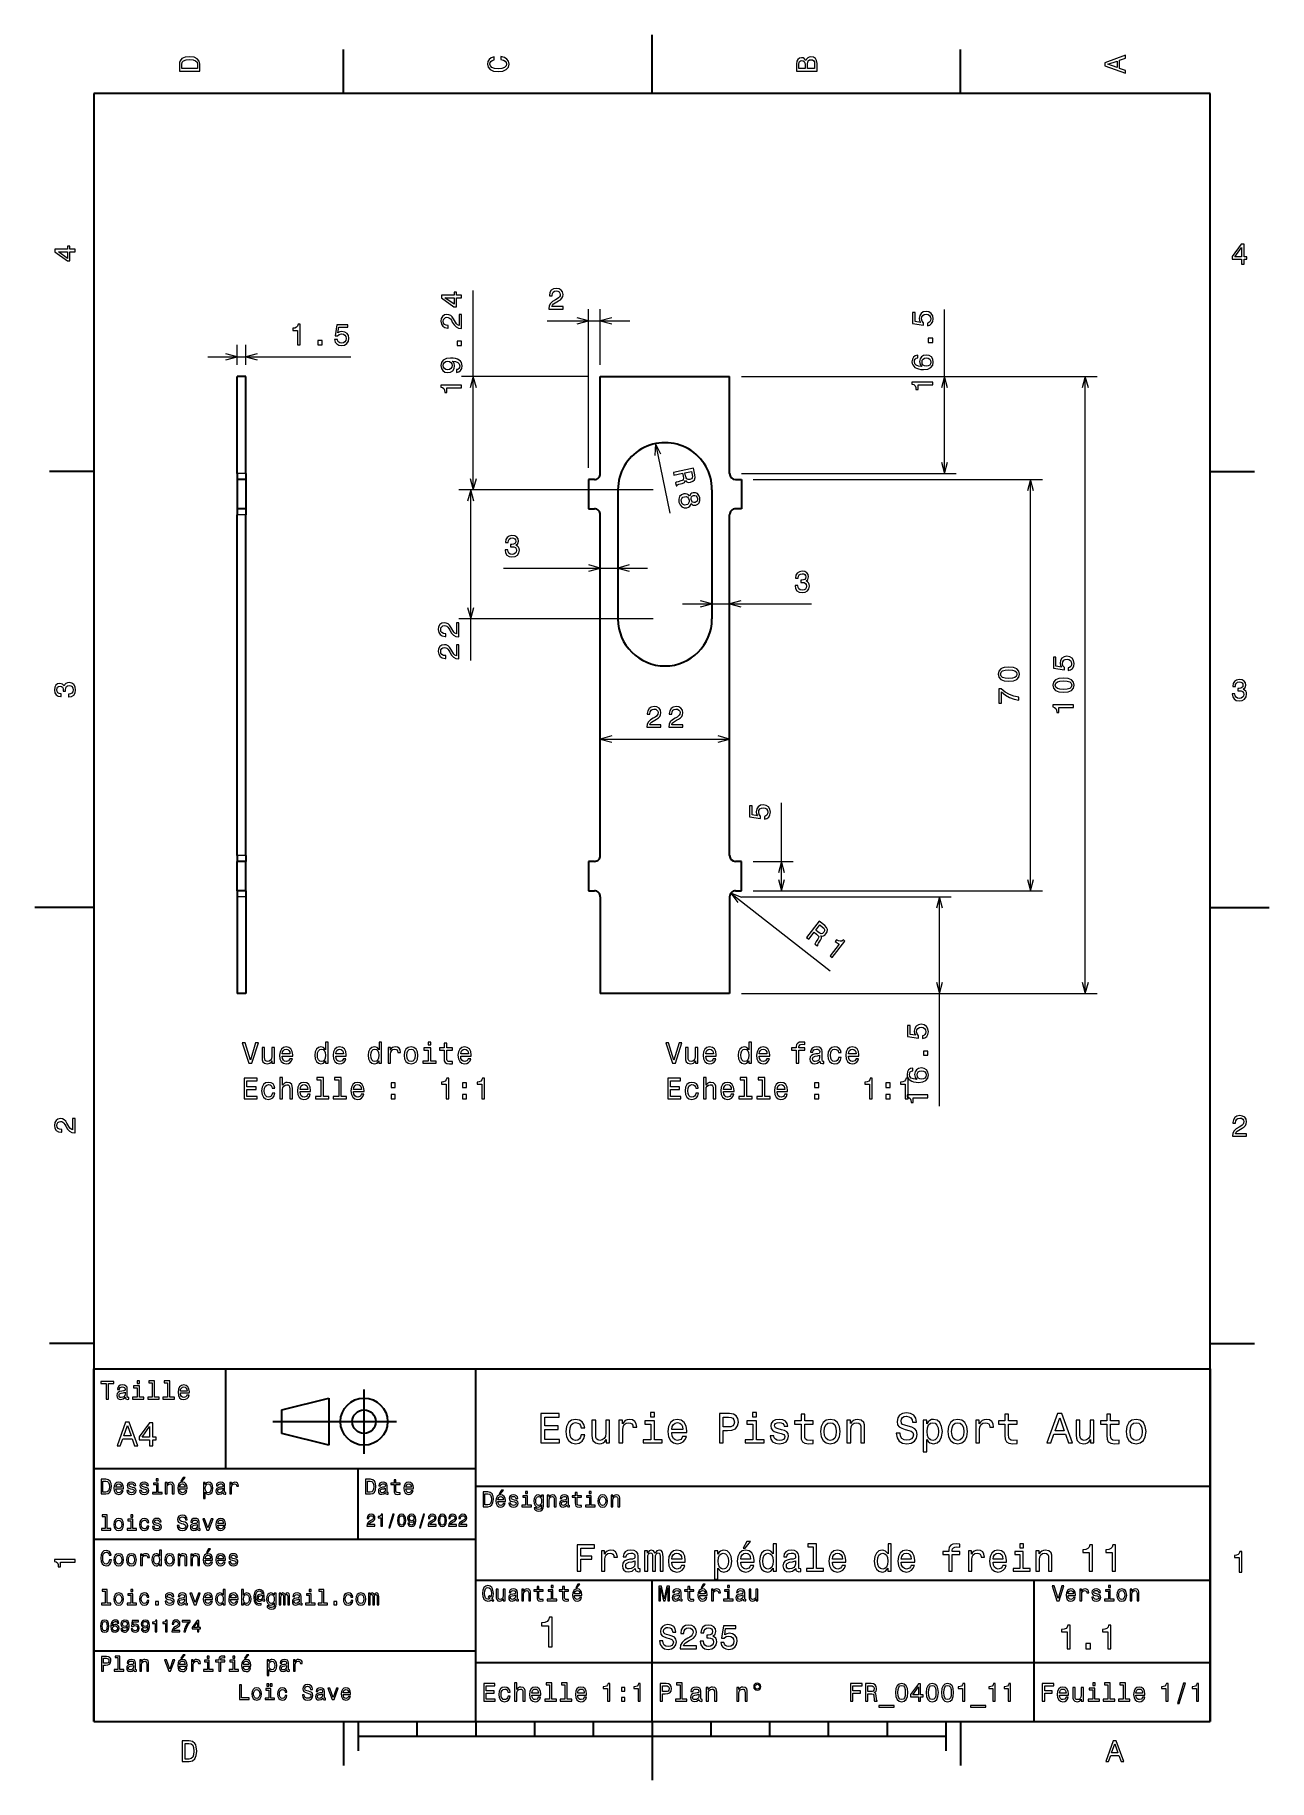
# Model space of a CAD drawing. Extents: x 0 to 210, y 0 to 297.
import ezdxf

# ---------------------------------------------------------------- set-up
doc = ezdxf.new("R2010")
doc.units = 0

msp = doc.modelspace()

# ---------------------------------------------------------------- linework, layer by layer
at = {"color": 7, "lineweight": 35, "ltscale": 0.25}
for p, q in [((105, 287), (105, 297)), ((10, 148.5), (0, 148.5)), ((200, 148.5), (210, 148.5)), ((105, 10), (105, 20)), ((105, 10), (105, 0))]:
    msp.add_line(p, q, dxfattribs=at)
at = {"color": 7, "lineweight": 35, "ltscale": 0.1875}
for p, q in [((52.5, 287), (52.5, 294.5)), ((157.5, 287), (157.5, 294.5)), ((10, 222.699997), (2.5, 222.699997)), ((200, 222.699997), (207.5, 222.699997)), ((10, 74.300003), (2.5, 74.300003)), ((200, 74.300003), (207.5, 74.300003)), ((52.5, 10), (52.5, 2.5)), ((157.5, 10), (157.5, 2.5))]:
    msp.add_line(p, q, dxfattribs=at)
at = {"color": 7, "lineweight": 35}
for p, q in [((200, 287), (10, 287)), ((10, 287), (10, 10)), ((200, 10), (200, 287)), ((96.207695, 238.841736), (118.207695, 238.841736)), ((99.207695, 219.60173), (99.207695, 197.60173)), ((115.207695, 219.60173), (115.207695, 197.60173)), ((34.402878, 157.341736), (34.402878, 215.341736)), ((35.902878, 157.341736), (35.902878, 215.341736)), ((96.207695, 157.341736), (96.207695, 215.341736)), ((118.207695, 157.341736), (118.207695, 215.341736)), ((118.207695, 133.841736), (96.207695, 133.841736)), ((10, 10), (10, 70)), ((10, 70), (200, 70)), ((75, 10), (75, 70)), ((200, 70), (200, 10)), ((40.5, 61), (61.5, 61)), ((10, 53), (75, 53)), ((75, 50), (200, 50)), ((10, 41), (75, 41)), ((75, 34), (200, 34)), ((170, 10), (170, 34)), ((10, 22), (75, 22)), ((75, 20), (200, 20)), ((10, 10), (200, 10)), ((10, 10), (200, 10)), ((55, 7.5), (155, 7.5))]:
    msp.add_line(p, q, dxfattribs=at)
at = {"color": 7, "lineweight": 13}
for p, q in [((74.595886, 219.60173), (74.595886, 253.505585)), ((94.207695, 223.341736), (94.207695, 250.342621)), ((154.762711, 222.341736), (154.762711, 250.270752)), ((29.402878, 242.227661), (53.762249, 242.227661)), ((94.207695, 238.841736), (72.595886, 238.841736)), ((120.207695, 238.841736), (180.728775, 238.841736)), ((120.207695, 238.841736), (156.762711, 238.841736)), ((178.728775, 133.841736), (178.728775, 238.841736)), ((120.207695, 222.341736), (156.762711, 222.341736)), ((122.207695, 221.341736), (171.417297, 221.341736)), ((169.417297, 151.341736), (169.417297, 221.341736)), ((105.207695, 219.60173), (72.14801, 219.60173)), ((105.207695, 219.60173), (72.595886, 219.60173)), ((74.14801, 190.531082), (74.14801, 219.60173)), ((79.740799, 206.270554), (104.207695, 206.270554)), ((110.207695, 200.194046), (132.12944, 200.194046)), ((105.207695, 197.60173), (72.14801, 197.60173)), ((96.207695, 177.17276), (118.207695, 177.17276)), ((118.420479, 150.958405), (135.332443, 137.71022)), ((120.207695, 150.341736), (155.922668, 150.341736)), ((122.207695, 151.341736), (171.417297, 151.341736)), ((153.922668, 114.705925), (153.922668, 150.341736)), ((120.207695, 133.841736), (180.728775, 133.841736)), ((120.207695, 133.841736), (155.922668, 133.841736))]:
    msp.add_line(p, q, dxfattribs=at)
at = {"color": 7, "lineweight": 13, "ltscale": 0.237522}
msp.add_line((96.207695, 240.841736), (96.207695, 250.342621), dxfattribs=at)
at = {"color": 7, "lineweight": 13, "ltscale": 0.350757}
msp.add_line((87.177406, 248.342621), (101.207695, 248.342621), dxfattribs=at)
at = {"color": 7, "lineweight": 13, "ltscale": 0.084648}
for p, q in [((34.402878, 240.841736), (34.402878, 244.227661)), ((35.902878, 240.841736), (35.902878, 244.227661))]:
    msp.add_line(p, q, dxfattribs=at)
at = {"color": 7, "lineweight": 35, "ltscale": 0.0375}
for p, q in [((35.902878, 238.841736), (34.402878, 238.841736)), ((35.902878, 221.341736), (34.402878, 221.341736)), ((35.902878, 216.341736), (34.402878, 216.341736)), ((35.902878, 156.341736), (34.402878, 156.341736)), ((35.902878, 151.341736), (34.402878, 151.341736)), ((35.902878, 133.841736), (34.402878, 133.841736))]:
    msp.add_line(p, q, dxfattribs=at)
at = {"color": 7, "lineweight": 35, "ltscale": 0.4125}
for p, q in [((34.402878, 222.341736), (34.402878, 238.841736)), ((35.902878, 222.341736), (35.902878, 238.841736)), ((96.207695, 222.341736), (96.207695, 238.841736)), ((118.207695, 222.341736), (118.207695, 238.841736)), ((34.402878, 150.341736), (34.402878, 133.841736)), ((35.902878, 150.341736), (35.902878, 133.841736)), ((96.207695, 150.341736), (96.207695, 133.841736)), ((118.207695, 150.341736), (118.207695, 133.841736))]:
    msp.add_line(p, q, dxfattribs=at)
at = {"color": 7, "lineweight": 13, "ltscale": 0.301801}
msp.add_line((105.598816, 227.438278), (108.026619, 215.612885), dxfattribs=at)
at = {"color": 7, "lineweight": 13, "ltscale": 0.0375}
for p, q in [((35.902878, 222.341736), (34.402878, 222.341736)), ((35.902878, 215.341736), (34.402878, 215.341736)), ((35.902878, 157.341736), (34.402878, 157.341736)), ((35.902878, 150.341736), (34.402878, 150.341736))]:
    msp.add_line(p, q, dxfattribs=at)
at = {"color": 7, "lineweight": 35, "ltscale": 0.025}
for p, q in [((34.402878, 222.341736), (34.402878, 221.341736)), ((35.902878, 222.341736), (35.902878, 221.341736)), ((95.207695, 221.341736), (94.207695, 221.341736)), ((119.207695, 221.341736), (120.207695, 221.341736)), ((34.402878, 216.341736), (34.402878, 215.341736)), ((35.902878, 216.341736), (35.902878, 215.341736)), ((94.207695, 216.341736), (95.207695, 216.341736)), ((120.207695, 216.341736), (119.207695, 216.341736)), ((34.402878, 157.341736), (34.402878, 156.341736)), ((35.902878, 157.341736), (35.902878, 156.341736)), ((95.207695, 156.341736), (94.207695, 156.341736)), ((120.207695, 156.341736), (119.207695, 156.341736)), ((34.402878, 151.341736), (34.402878, 150.341736)), ((35.902878, 151.341736), (35.902878, 150.341736)), ((94.207695, 151.341736), (95.207695, 151.341736)), ((119.207695, 151.341736), (120.207695, 151.341736))]:
    msp.add_line(p, q, dxfattribs=at)
at = {"color": 7, "lineweight": 35, "ltscale": 0.125}
for p, q in [((34.402878, 221.341736), (34.402878, 216.341736)), ((35.902878, 221.341736), (35.902878, 216.341736)), ((94.207695, 221.341736), (94.207695, 216.341736)), ((120.207695, 221.341736), (120.207695, 216.341736)), ((34.402878, 151.341736), (34.402878, 156.341736)), ((35.902878, 151.341736), (35.902878, 156.341736)), ((94.207695, 156.341736), (94.207695, 151.341736)), ((120.207695, 151.341736), (120.207695, 156.341736)), ((55, 10), (55, 5)), ((155, 10), (155, 5))]:
    msp.add_line(p, q, dxfattribs=at)
at = {"color": 7, "lineweight": 13, "ltscale": 0.373973}
msp.add_line((127.041245, 151.341736), (127.041245, 166.300644), dxfattribs=at)
at = {"color": 7, "lineweight": 13, "ltscale": 0.170839}
for p, q in [((122.207695, 156.341736), (129.041245, 156.341736)), ((122.207695, 151.341736), (129.041245, 151.341736))]:
    msp.add_line(p, q, dxfattribs=at)
at = {"color": 7, "lineweight": 35, "ltscale": 0.425}
msp.add_line((32.5, 53), (32.5, 70), dxfattribs=at)
at = {"color": 7, "lineweight": 35, "ltscale": 0.275}
msp.add_line((56, 55.5), (56, 66.5), dxfattribs=at)
at = {"color": 7, "lineweight": 35, "ltscale": 0.206155}
for p, q in [((42, 63), (50, 65)), ((50, 57), (42, 59))]:
    msp.add_line(p, q, dxfattribs=at)
at = {"color": 7, "lineweight": 35, "ltscale": 0.1}
msp.add_line((42, 59), (42, 63), dxfattribs=at)
at = {"color": 7, "lineweight": 35, "ltscale": 0.2}
msp.add_line((50, 65), (50, 57), dxfattribs=at)
at = {"color": 7, "lineweight": 35, "ltscale": 0.3}
msp.add_line((55, 41), (55, 53), dxfattribs=at)
at = {"color": 7, "lineweight": 35, "ltscale": 0.35}
msp.add_line((105, 20), (105, 34), dxfattribs=at)
at = {"color": 7, "lineweight": 35, "ltscale": 0.0625}
for p, q in [((65, 10), (65, 7.5)), ((75, 10), (75, 7.5)), ((85, 10), (85, 7.5)), ((95, 10), (95, 7.5)), ((115, 10), (115, 7.5)), ((125, 10), (125, 7.5)), ((135, 10), (135, 7.5)), ((145, 10), (145, 7.5))]:
    msp.add_line(p, q, dxfattribs=at)
at = {"color": 7, "lineweight": 13}
for points in [[(24.583214, 291.994965), (24.583214, 290.829987), (28.083214, 290.829987), (28.083214, 291.994965), (27.972263, 292.544678), (27.634367, 292.953186), (27.084656, 293.205353), (26.333214, 293.296112), (25.566643, 293.215424), (25.26405, 293.114563), (25.021975, 292.973358), (24.694164, 292.56485), (24.613474, 292.297546)], [(25.001802, 291.959656), (25.07745, 292.342957), (25.309439, 292.605194), (25.722984, 292.761536), (26.333214, 292.811951), (26.923271, 292.7565), (27.336817, 292.600159), (27.583935, 292.332855), (27.664625, 291.959656), (27.664625, 291.299011), (25.001802, 291.299011)], [(79.282059, 292.817017), (79.705688, 292.716156), (80.008286, 292.549713), (80.194885, 292.317719), (80.255402, 292.04541), (80.164627, 291.71759), (79.892288, 291.460388), (79.448486, 291.28891), (78.833214, 291.233429), (78.222984, 291.28891), (77.774139, 291.455353), (77.501801, 291.712555), (77.405983, 292.04541), (77.456413, 292.287476), (77.597626, 292.494232), (77.82457, 292.65564), (78.137245, 292.766571), (78.137245, 293.245697), (77.658142, 293.094391), (77.295029, 292.832153), (77.068085, 292.47406), (76.987396, 292.04541), (77.113472, 291.510803), (77.466499, 291.102325), (78.046471, 290.840057), (78.833214, 290.749298), (79.619957, 290.840057), (80.199928, 291.102325), (80.557999, 291.510803), (80.679039, 292.04541), (80.583214, 292.514404), (80.315926, 292.89267), (79.877159, 293.159943), (79.282059, 293.301147)], [(131.192001, 292.630402), (130.89949, 292.983429), (130.702805, 293.074219), (130.460724, 293.104462), (130.082489, 293.03891), (129.81015, 292.842224), (129.643723, 292.524506), (129.583206, 292.080688), (129.583206, 290.835022), (133.083206, 290.835022), (133.083206, 292.151306), (133.012604, 292.620331), (132.805832, 292.968292), (132.478012, 293.18515), (132.03421, 293.260803), (131.736664, 293.215424), (131.489548, 293.094391), (131.307983, 292.897705)], [(131.03566, 291.984863), (131.03566, 291.299011), (130.001801, 291.299011), (130.001801, 292.025208), (130.032059, 292.297546), (130.122833, 292.489197), (130.279175, 292.605194), (130.511154, 292.645538), (130.743149, 292.600159), (130.904526, 292.479126), (131.005402, 292.272339)], [(132.664612, 292.095825), (132.664612, 291.299011), (131.45929, 291.299011), (131.45929, 292.050446), (131.494583, 292.368164), (131.600494, 292.595093), (131.782059, 292.731262), (132.044296, 292.776672), (132.321686, 292.731262), (132.513321, 292.605194), (132.629318, 292.393372)], [(185.583206, 290.466858), (185.583206, 290.930847), (184.554382, 291.299011), (184.554382, 292.695984), (185.583206, 293.064117), (185.583206, 293.538177), (182.078156, 292.257202), (182.078156, 291.742798)], [(184.125717, 291.460388), (182.582489, 292), (184.125717, 292.539642)], [(205.27739, 257.966766), (205.731277, 257.966766), (205.731277, 258.834198), (206.23056, 258.834198), (206.23056, 259.237671), (205.731277, 259.237671), (205.731277, 261.391113), (205.272339, 261.391113), (203.739197, 259.278015), (203.739197, 258.834198), (205.27739, 258.834198)], [(6.833213, 260.077362), (6.833213, 260.53125), (5.965778, 260.53125), (5.965778, 261.030548), (5.56232, 261.030548), (5.56232, 260.53125), (3.408862, 260.53125), (3.408862, 260.072327), (5.521974, 258.539185), (5.965778, 258.539185), (5.965778, 260.077362)], [(5.56232, 258.96283), (3.993876, 260.077362), (5.56232, 260.077362)], [(204.162827, 259.237671), (205.27739, 260.806091), (205.27739, 259.237671)], [(72.595886, 252.264954), (72.595886, 252.718842), (71.728447, 252.718842), (71.728447, 253.218124), (71.324989, 253.218124), (71.324989, 252.718842), (69.171532, 252.718842), (69.171532, 252.259903), (71.284645, 250.726776), (71.728447, 250.726776), (71.728447, 252.264954)], [(87.464874, 250.342621), (89.870491, 250.342621), (89.870491, 250.776337), (87.969193, 250.776337), (88.075104, 251.013367), (88.256653, 251.210052), (88.816452, 251.568115), (89.114006, 251.719421), (89.446861, 251.936279), (89.683891, 252.188446), (89.820053, 252.485992), (89.870491, 252.823883), (89.78476, 253.247513), (89.547722, 253.580368), (89.184608, 253.792175), (88.715591, 253.867828), (88.231445, 253.782104), (87.863281, 253.545074), (87.626251, 253.166824), (87.545563, 252.667542), (87.545563, 252.596939), (88.004494, 252.596939), (88.004494, 252.637283), (88.049881, 252.980225), (88.18605, 253.232391), (88.402908, 253.393768), (88.690376, 253.449249), (88.98288, 253.398804), (89.199738, 253.272736), (89.34095, 253.07605), (89.391388, 252.828918), (89.356079, 252.596939), (89.260262, 252.400253), (89.098877, 252.22879), (88.876976, 252.077484), (88.579422, 251.916107), (88.08519, 251.603424), (87.737206, 251.270569), (87.530434, 250.867111), (87.464874, 250.357742)], [(71.324989, 251.150391), (69.756546, 252.264954), (71.324989, 252.264954)], [(151.849884, 247.502014), (152.263428, 247.612976), (152.586197, 247.860092), (152.787933, 248.223206), (152.863571, 248.68718), (152.772797, 249.196548), (152.525681, 249.594955), (152.132309, 249.847122), (151.627991, 249.942947), (151.158966, 249.857208), (150.790802, 249.615128), (150.553772, 249.236893), (150.468048, 248.747696), (150.528564, 248.369461), (150.694992, 248.07695), (149.751907, 248.218155), (149.751907, 249.751297), (149.338364, 249.751297), (149.338364, 247.880264), (151.194275, 247.60289), (151.194275, 248.006348), (150.95723, 248.298859), (150.871506, 248.672058), (150.926971, 248.994812), (151.088364, 249.241943), (151.33548, 249.39827), (151.653198, 249.453751), (151.970917, 249.39827), (152.218048, 249.236893), (152.37439, 248.989777), (152.429855, 248.672058), (152.394562, 248.404755), (152.278564, 248.197983), (152.097, 248.046692), (151.849884, 247.971039)], [(44.681412, 244.227661), (45.140347, 244.227661), (45.140347, 247.752869), (44.797409, 247.752869), (44.706631, 247.445236), (44.525074, 247.238464), (44.247696, 247.117432), (43.86441, 247.077087), (43.86441, 246.719009), (44.681412, 246.719009)], [(50.993519, 245.140472), (51.104469, 244.726929), (51.351585, 244.404175), (51.714699, 244.202438), (52.178677, 244.126801), (52.688042, 244.217575), (53.086456, 244.464691), (53.338619, 244.858063), (53.434441, 245.362381), (53.348705, 245.831406), (53.106628, 246.199554), (52.728386, 246.436584), (52.239197, 246.522324), (51.860954, 246.461807), (51.568447, 246.29538), (51.709656, 247.238464), (53.242798, 247.238464), (53.242798, 247.652008), (51.371761, 247.652008), (51.094383, 245.796097), (51.497841, 245.796097), (51.790348, 246.033142), (52.163548, 246.118866), (52.486313, 246.063385), (52.733429, 245.902008), (52.889771, 245.654892), (52.945248, 245.337158), (52.889771, 245.01944), (52.728386, 244.772324), (52.48127, 244.615982), (52.163548, 244.560516), (51.896255, 244.59581), (51.689484, 244.711807), (51.538185, 244.893372), (51.46254, 245.140472)], [(72.595886, 247.020996), (72.595886, 249.42662), (72.16217, 249.42662), (72.16217, 247.52533), (71.925133, 247.631226), (71.728447, 247.81279), (71.370377, 248.372589), (71.219086, 248.670135), (71.002228, 249.002991), (70.750061, 249.240021), (70.452515, 249.37619), (70.114609, 249.42662), (69.690979, 249.340881), (69.358131, 249.103851), (69.146317, 248.740753), (69.070663, 248.271729), (69.156403, 247.787567), (69.393433, 247.419418), (69.771675, 247.182388), (70.27095, 247.1017), (70.34156, 247.1017), (70.34156, 247.560638), (70.301208, 247.560638), (69.958275, 247.606018), (69.706116, 247.742188), (69.544731, 247.959045), (69.489258, 248.246506), (69.539688, 248.539017), (69.665771, 248.755875), (69.862457, 248.897079), (70.109573, 248.94751), (70.34156, 248.912216), (70.538246, 248.816391), (70.709717, 248.655014), (70.861008, 248.433105), (71.0224, 248.135559), (71.335075, 247.641327), (71.667923, 247.293335), (72.071388, 247.086563), (72.58075, 247.020996)], [(48.160233, 244.227661), (48.856197, 244.227661), (48.856197, 244.979095), (48.160233, 244.979095)], [(72.595886, 244.167542), (72.595886, 244.86351), (71.844437, 244.86351), (71.844437, 244.167542)], [(152.762711, 244.668732), (152.762711, 245.3647), (152.011261, 245.3647), (152.011261, 244.668732)], [(71.728447, 239.569122), (72.126862, 239.644775), (72.434494, 239.861633), (72.626144, 240.204575), (72.696747, 240.658463), (72.661446, 240.956024), (72.570663, 241.223312), (72.414322, 241.450256), (72.192429, 241.641891), (71.915047, 241.793198), (71.572105, 241.904144), (71.178734, 241.969711), (70.724846, 241.994919), (70.013748, 241.90918), (69.494293, 241.662079), (69.181618, 241.268707), (69.070663, 240.729065), (69.161446, 240.234833), (69.403519, 239.861633), (69.776718, 239.619568), (70.245743, 239.538879), (70.729889, 239.619568), (71.098045, 239.856598), (71.330032, 240.209625), (71.405685, 240.658463), (71.30986, 241.132538), (71.017349, 241.490601), (71.577148, 241.409912), (71.975571, 241.24852), (72.212601, 241.001404), (72.288246, 240.663513), (72.252945, 240.40126), (72.141991, 240.209625), (71.965485, 240.083542), (71.728447, 240.033112)], [(70.240692, 240.028061), (69.928017, 240.078491), (69.680893, 240.219711), (69.524551, 240.441605), (69.469086, 240.729065), (69.524551, 241.026627), (69.680893, 241.253571), (69.922974, 241.394775), (70.235657, 241.450256), (70.553375, 241.394775), (70.790405, 241.253571), (70.936661, 241.021576), (70.987091, 240.713943), (70.936661, 240.436569), (70.790405, 240.219711), (70.558418, 240.078491)], [(150.205795, 242.491074), (149.797287, 242.395248), (149.49469, 242.17334), (149.303055, 241.830414), (149.237488, 241.386597), (149.272797, 241.08905), (149.368622, 240.831848), (149.524963, 240.604904), (149.746857, 240.413269), (150.024231, 240.261963), (150.362137, 240.151016), (150.760544, 240.080414), (151.209396, 240.060242), (151.925537, 240.14093), (152.444992, 240.388046), (152.75766, 240.786469), (152.863571, 241.331131), (152.772797, 241.820313), (152.535767, 242.193512), (152.162567, 242.435593), (151.688507, 242.521332), (151.209396, 242.435593), (150.841248, 242.203613), (150.609253, 241.845535), (150.528564, 241.401733), (150.629425, 240.922623), (150.916885, 240.56456), (150.362137, 240.640198), (149.963715, 240.80159), (149.726685, 241.048706), (149.645996, 241.391647), (149.68634, 241.643799), (149.792252, 241.835449), (149.968765, 241.961533), (150.205795, 242.0271)], [(151.693542, 242.032135), (152.011261, 241.976654), (152.253342, 241.835449), (152.414734, 241.608505), (152.465164, 241.32608), (152.414734, 241.028534), (152.258392, 240.80159), (152.016312, 240.655334), (151.698593, 240.609955), (151.38591, 240.66037), (151.14888, 240.80159), (150.997589, 241.033569), (150.942108, 241.346252), (150.997589, 241.618591), (151.143829, 241.835449), (151.380859, 241.976654)], [(152.762711, 237.453888), (152.762711, 237.912827), (149.237488, 237.912827), (149.237488, 237.569885), (149.545135, 237.479111), (149.751907, 237.297546), (149.87294, 237.020172), (149.913284, 236.636887), (150.271362, 236.636887), (150.271362, 237.453888)], [(72.595886, 236.952698), (72.595886, 237.411636), (69.070663, 237.411636), (69.070663, 237.068695), (69.378304, 236.977921), (69.585075, 236.796356), (69.706116, 236.518982), (69.74646, 236.135696), (70.104523, 236.135696), (70.104523, 236.952698)], [(108.642616, 222.557327), (108.736938, 222.097885), (110.18441, 222.395065), (110.280762, 221.925751), (110.336945, 221.576889), (110.312408, 221.345322), (110.173721, 221.193283), (109.892395, 221.084045), (109.452843, 220.968063), (109.167458, 220.878571), (109.006721, 220.783798), (109.11322, 220.265076), (109.207085, 220.284348), (109.322083, 220.426376), (109.570854, 220.518631), (110.117058, 220.666809), (110.50985, 220.834976), (110.614967, 220.974976), (110.672318, 221.172089), (110.836395, 220.999832), (111.037697, 220.897003), (111.273323, 220.852722), (111.541237, 220.876831), (111.942017, 221.031189), (112.212677, 221.292694), (112.333466, 221.657288), (112.306404, 222.115082), (112.071106, 223.2612)], [(111.860123, 222.157318), (111.892349, 221.849884), (111.842094, 221.618179), (111.696579, 221.44931), (111.43399, 221.34906), (111.137321, 221.33963), (110.937027, 221.437515), (110.801453, 221.646515), (110.712852, 221.952667), (110.604332, 222.481277), (111.745514, 222.715561)], [(111.402336, 218.494019), (111.212288, 218.71756), (110.984116, 218.850906), (110.719734, 218.909897), (110.421165, 218.884644), (109.997719, 218.715332), (109.703499, 218.418091), (109.562195, 218.00296), (109.581665, 217.481812), (109.768089, 217.000092), (110.061523, 216.67421), (110.449051, 216.516937), (110.905975, 216.523224), (111.189331, 216.622589), (111.410103, 216.776031), (111.566254, 216.993439), (111.65387, 217.268845), (111.813004, 217.095581), (112.004425, 216.990723), (112.219276, 216.947311), (112.46743, 216.967361), (112.801956, 217.118423), (113.040947, 217.383713), (113.15477, 217.757172), (113.133659, 218.21106), (112.973221, 218.641479), (112.721466, 218.93988), (112.396263, 219.094498), (112.030296, 219.096588), (111.793297, 219.022186), (111.61293, 218.897629)], [(110.528412, 218.412415), (110.79937, 218.421707), (111.02639, 218.319), (111.200478, 218.123077), (111.305794, 217.835785), (111.321175, 217.535187), (111.238365, 217.286514), (111.070175, 217.102676), (110.818481, 216.999512), (110.526749, 216.991104), (110.284912, 217.090759), (110.100945, 217.284668), (109.996643, 217.567017), (109.980247, 217.872559), (110.072937, 218.12326), (110.255951, 218.310135)], [(112.087128, 218.619156), (112.312607, 218.624268), (112.504913, 218.540176), (112.647202, 218.373749), (112.738449, 218.129913), (112.749641, 217.874786), (112.684433, 217.665771), (112.54081, 217.512726), (112.332573, 217.42363), (112.101135, 217.422455), (111.903885, 217.505524), (111.751717, 217.669922), (111.666428, 217.909821), (111.654221, 218.169891), (111.724365, 218.379929), (111.872932, 218.533997)], [(79.987915, 209.36998), (79.987915, 209.334671), (80.068611, 208.850525), (80.305641, 208.487411), (80.678841, 208.255417), (81.173073, 208.169693), (81.697571, 208.255417), (82.090942, 208.477325), (82.343109, 208.830353), (82.433884, 209.284241), (82.393539, 209.581787), (82.282585, 209.823868), (82.101028, 210.010468), (81.858955, 210.146637), (82.186768, 210.418961), (82.302757, 210.852692), (82.227112, 211.246063), (82.010254, 211.54361), (81.657227, 211.730209), (81.173073, 211.795776), (80.719185, 211.715073), (80.371201, 211.493179), (80.144257, 211.140152), (80.068611, 210.671127), (80.068611, 210.635834), (80.517456, 210.635834), (80.5578, 210.958588), (80.688927, 211.190582), (80.900742, 211.331787), (81.198288, 211.382217), (81.460541, 211.341873), (81.652184, 211.235962), (81.768173, 211.064499), (81.813568, 210.83252), (81.768173, 210.585388), (81.647141, 210.418961), (81.435326, 210.3181), (81.147858, 210.287842), (80.951172, 210.292892), (80.951172, 209.89447), (81.198288, 209.904556), (81.516014, 209.859161), (81.753044, 209.738129), (81.894257, 209.541443), (81.944687, 209.284241), (81.889214, 208.99173), (81.742958, 208.774872), (81.510971, 208.638702), (81.203339, 208.593323), (80.885612, 208.643753), (80.653625, 208.795044), (80.50737, 209.037125), (80.451897, 209.36998)], [(129.340546, 203.293472), (129.340546, 203.258163), (129.421234, 202.774017), (129.658264, 202.410904), (130.031464, 202.178909), (130.525696, 202.093185), (131.050201, 202.178909), (131.443573, 202.400818), (131.695724, 202.753845), (131.786499, 203.207733), (131.746155, 203.50528), (131.635208, 203.74736), (131.453659, 203.93396), (131.211578, 204.070129), (131.539383, 204.342453), (131.65538, 204.776184), (131.579727, 205.169556), (131.362869, 205.467102), (131.009842, 205.653702), (130.525696, 205.719269), (130.071808, 205.638565), (129.723831, 205.416672), (129.496887, 205.063644), (129.421234, 204.59462), (129.421234, 204.559311), (129.870087, 204.559311), (129.910431, 204.88208), (130.04155, 205.114075), (130.253357, 205.25528), (130.550919, 205.30571), (130.813156, 205.265366), (131.004807, 205.159454), (131.120804, 204.987991), (131.166183, 204.756012), (131.120804, 204.508881), (130.999756, 204.342453), (130.787949, 204.241592), (130.500488, 204.211334), (130.303802, 204.216385), (130.303802, 203.817963), (130.550919, 203.828049), (130.868637, 203.782654), (131.105667, 203.661621), (131.246887, 203.464935), (131.297318, 203.207733), (131.241837, 202.915222), (131.095581, 202.698364), (130.863586, 202.562195), (130.555954, 202.516815), (130.238235, 202.567245), (130.006241, 202.718536), (129.859985, 202.960617), (129.80452, 203.293472)], [(72.14801, 194.554581), (72.14801, 196.96019), (71.714294, 196.96019), (71.714294, 195.058899), (71.477257, 195.16481), (71.280571, 195.346359), (70.922501, 195.906158), (70.77121, 196.203705), (70.554352, 196.53656), (70.302185, 196.77359), (70.004639, 196.90976), (69.666733, 196.96019), (69.243103, 196.874466), (68.910255, 196.637436), (68.698441, 196.274323), (68.622787, 195.805298), (68.708527, 195.321152), (68.945557, 194.952988), (69.323799, 194.715958), (69.823074, 194.635269), (69.893684, 194.635269), (69.893684, 195.094208), (69.853333, 195.094208), (69.510399, 195.139587), (69.25824, 195.275757), (69.096855, 195.492615), (69.041382, 195.780075), (69.091812, 196.072586), (69.217896, 196.289444), (69.414581, 196.430664), (69.661697, 196.481094), (69.893684, 196.445786), (70.09037, 196.34996), (70.261841, 196.188583), (70.413132, 195.966675), (70.574524, 195.669128), (70.887199, 195.174896), (71.220047, 194.826904), (71.623512, 194.620132), (72.132874, 194.554581)], [(72.14801, 190.818558), (72.14801, 193.224167), (71.714294, 193.224167), (71.714294, 191.322876), (71.477257, 191.428787), (71.280571, 191.610336), (70.922501, 192.170135), (70.77121, 192.467682), (70.554352, 192.800537), (70.302185, 193.037567), (70.004639, 193.173737), (69.666733, 193.224167), (69.243103, 193.138443), (68.910255, 192.901413), (68.698441, 192.5383), (68.622787, 192.069275), (68.708527, 191.585129), (68.945557, 191.216965), (69.323799, 190.979935), (69.823074, 190.899246), (69.893684, 190.899246), (69.893684, 191.358185), (69.853333, 191.358185), (69.510399, 191.403564), (69.25824, 191.539734), (69.096855, 191.756592), (69.041382, 192.044052), (69.091812, 192.336563), (69.217896, 192.553421), (69.414581, 192.694641), (69.661697, 192.745071), (69.893684, 192.709763), (70.09037, 192.613937), (70.261841, 192.45256), (70.413132, 192.230652), (70.574524, 191.933105), (70.887199, 191.438873), (71.220047, 191.090881), (71.623512, 190.884109), (72.132874, 190.818558)], [(175.815948, 188.827042), (176.229492, 188.937988), (176.552261, 189.185104), (176.753998, 189.548218), (176.829651, 190.012192), (176.738861, 190.521561), (176.491745, 190.919983), (176.098373, 191.172134), (175.594055, 191.26796), (175.125031, 191.18222), (174.756866, 190.940155), (174.519836, 190.561905), (174.434113, 190.072708), (174.494629, 189.694473), (174.661041, 189.401962), (173.717972, 189.543167), (173.717972, 191.076309), (173.304428, 191.076309), (173.304428, 189.205276), (175.160339, 188.927902), (175.160339, 189.33136), (174.923309, 189.623871), (174.837555, 189.99707), (174.893036, 190.319824), (175.054413, 190.566956), (175.301544, 190.723297), (175.619263, 190.778763), (175.936981, 190.723297), (176.184113, 190.561905), (176.340454, 190.314789), (176.39592, 189.99707), (176.360626, 189.729767), (176.244629, 189.522995), (176.06308, 189.371704), (175.815948, 189.296051)], [(165.707642, 186.994324), (166.49942, 187.069977), (167.06427, 187.307007), (167.407211, 187.685257), (167.518158, 188.209747), (167.407211, 188.729202), (167.06427, 189.107437), (166.49942, 189.339432), (165.707642, 189.42012), (164.920898, 189.339432), (164.608215, 189.243607), (164.351013, 189.107437), (164.008072, 188.729202), (163.892075, 188.209747), (164.008072, 187.685257), (164.356049, 187.307007), (164.920898, 187.069977)], [(165.707642, 187.47847), (165.097412, 187.518829), (164.658646, 187.644897), (164.401443, 187.871841), (164.310669, 188.209747), (164.401443, 188.542603), (164.658646, 188.769547), (165.097412, 188.89563), (165.707642, 188.935974), (166.322906, 188.89563), (166.761673, 188.769547), (167.018875, 188.542603), (167.104614, 188.209747), (167.018875, 187.871841), (166.761673, 187.644897), (166.322906, 187.518829)], [(175.019119, 185.126312), (175.810913, 185.201965), (176.375748, 185.438995), (176.718689, 185.817245), (176.829651, 186.341736), (176.718689, 186.861191), (176.375748, 187.239426), (175.810913, 187.47142), (175.019119, 187.552109), (174.232376, 187.47142), (173.919708, 187.375595), (173.662491, 187.239426), (173.31955, 186.861191), (173.203552, 186.341736), (173.31955, 185.817245), (173.667542, 185.438995), (174.232376, 185.201965)], [(203.729111, 184.866226), (203.729111, 184.830917), (203.809799, 184.346771), (204.046829, 183.983658), (204.420029, 183.751663), (204.914276, 183.665939), (205.438766, 183.751663), (205.832138, 183.973572), (206.084305, 184.326599), (206.175079, 184.780487), (206.134735, 185.078033), (206.023788, 185.320114), (205.842224, 185.506714), (205.600143, 185.642883), (205.927963, 185.915222), (206.043961, 186.348938), (205.968307, 186.74231), (205.75145, 187.039856), (205.398422, 187.226456), (204.914276, 187.292023), (204.460388, 187.211319), (204.112396, 186.989426), (203.885452, 186.636398), (203.809799, 186.167374), (203.809799, 186.13208), (204.258652, 186.13208), (204.298996, 186.454834), (204.430115, 186.686829), (204.641937, 186.828033), (204.939484, 186.878479), (205.201736, 186.83812), (205.393372, 186.732224), (205.509369, 186.560745), (205.554764, 186.328766), (205.509369, 186.081635), (205.388336, 185.915222), (205.176514, 185.814346), (204.889053, 185.784088), (204.692368, 185.789139), (204.692368, 185.390717), (204.939484, 185.400803), (205.257217, 185.355423), (205.494247, 185.234375), (205.635452, 185.037689), (205.685883, 184.780487), (205.630417, 184.487976), (205.484161, 184.271118), (205.252167, 184.134949), (204.944534, 184.089569), (204.626801, 184.139999), (204.394821, 184.29129), (204.248566, 184.533371), (204.193085, 184.866226)], [(5.73379, 184.329117), (5.769093, 184.329117), (6.253242, 184.409805), (6.616354, 184.646835), (6.848343, 185.020035), (6.934078, 185.514282), (6.848343, 186.038773), (6.626441, 186.432144), (6.273415, 186.684311), (5.819525, 186.775085), (5.521974, 186.734741), (5.279899, 186.623795), (5.0933, 186.44223), (4.957133, 186.20015), (4.684798, 186.527969), (4.251081, 186.643967), (3.857709, 186.568314), (3.560158, 186.351456), (3.373559, 185.998428), (3.307997, 185.514282), (3.388689, 185.060394), (3.610591, 184.712402), (3.963617, 184.485458), (4.432637, 184.409805), (4.46794, 184.409805), (4.46794, 184.858658), (4.145173, 184.899002), (3.913184, 185.030121), (3.771974, 185.241943), (3.721542, 185.53949), (3.761888, 185.801743), (3.867795, 185.993378), (4.039265, 186.109375), (4.271254, 186.15477), (4.518372, 186.109375), (4.684798, 185.988342), (4.785663, 185.77652), (4.815922, 185.489059), (4.810879, 185.292374), (5.209294, 185.292374), (5.199208, 185.53949), (5.244596, 185.857224), (5.365634, 186.094254), (5.56232, 186.235458), (5.819525, 186.285889), (6.112032, 186.230423), (6.328891, 186.084167), (6.465058, 185.852173), (6.510447, 185.54454), (6.460014, 185.226807), (6.308718, 184.994827), (6.066643, 184.848572), (5.73379, 184.793091)], [(167.417297, 183.77272), (167.417297, 184.282074), (166.585159, 184.448502), (165.808502, 184.741013), (165.087326, 185.154556), (164.41153, 185.694183), (163.99295, 185.694183), (163.99295, 183.29361), (164.451874, 183.29361), (164.451874, 185.210037), (165.132706, 184.655273), (165.843811, 184.236694), (166.600296, 183.944183)], [(175.019119, 185.610458), (174.40889, 185.650818), (173.970123, 185.776886), (173.712921, 186.00383), (173.622147, 186.341736), (173.712921, 186.674591), (173.970123, 186.901535), (174.40889, 187.027618), (175.019119, 187.067963), (175.634399, 187.027618), (176.073151, 186.901535), (176.330353, 186.674591), (176.416092, 186.341736), (176.330353, 186.00383), (176.073151, 185.776886), (175.634399, 185.650818)], [(104.109131, 179.17276), (106.514755, 179.17276), (106.514755, 179.606476), (104.613457, 179.606476), (104.71936, 179.843506), (104.900917, 180.040192), (105.460716, 180.398254), (105.75827, 180.549561), (106.091125, 180.766418), (106.328156, 181.018585), (106.464317, 181.316132), (106.514755, 181.654022), (106.429016, 182.077652), (106.191986, 182.410507), (105.828873, 182.62233), (105.359856, 182.697968), (104.875702, 182.612244), (104.507545, 182.375214), (104.270515, 181.996964), (104.189827, 181.497681), (104.189827, 181.427078), (104.648758, 181.427078), (104.648758, 181.467422), (104.694145, 181.810364), (104.830315, 182.062531), (105.047173, 182.223907), (105.334641, 182.279388), (105.627144, 182.228958), (105.844002, 182.102875), (105.985214, 181.906189), (106.035645, 181.659073), (106.000343, 181.427078), (105.904526, 181.230392), (105.743141, 181.058929), (105.52124, 180.907623), (105.223686, 180.746246), (104.729454, 180.433563), (104.38147, 180.100708), (104.174698, 179.69725), (104.109131, 179.187881)], [(107.845154, 179.17276), (110.250778, 179.17276), (110.250778, 179.606476), (108.34948, 179.606476), (108.455391, 179.843506), (108.63694, 180.040192), (109.196739, 180.398254), (109.494293, 180.549561), (109.827148, 180.766418), (110.064178, 181.018585), (110.200348, 181.316132), (110.250778, 181.654022), (110.165039, 182.077652), (109.928009, 182.410507), (109.564896, 182.62233), (109.095879, 182.697968), (108.611725, 182.612244), (108.243568, 182.375214), (108.006538, 181.996964), (107.92585, 181.497681), (107.92585, 181.427078), (108.384781, 181.427078), (108.384781, 181.467422), (108.430168, 181.810364), (108.566338, 182.062531), (108.783195, 182.223907), (109.070663, 182.279388), (109.363167, 182.228958), (109.580025, 182.102875), (109.721237, 181.906189), (109.771667, 181.659073), (109.736366, 181.427078), (109.640549, 181.230392), (109.479164, 181.058929), (109.257263, 180.907623), (108.959709, 180.746246), (108.465477, 180.433563), (108.117493, 180.100708), (107.910721, 179.69725), (107.845154, 179.187881)], [(176.728775, 182.514938), (176.728775, 182.973862), (173.203552, 182.973862), (173.203552, 182.63092), (173.5112, 182.540146), (173.717972, 182.358597), (173.839005, 182.081207), (173.879349, 181.697937), (174.237427, 181.697937), (174.237427, 182.514938)], [(124.128418, 163.531921), (124.541962, 163.642868), (124.864731, 163.889984), (125.06646, 164.253098), (125.142105, 164.717072), (125.051331, 165.22644), (124.804207, 165.624863), (124.410835, 165.877014), (123.906517, 165.972839), (123.437492, 165.8871), (123.069336, 165.645035), (122.832306, 165.266785), (122.746574, 164.777588), (122.807091, 164.399353), (122.973518, 164.106842), (122.030434, 164.248047), (122.030434, 165.781189), (121.61689, 165.781189), (121.61689, 163.910156), (123.472794, 163.632782), (123.472794, 164.03624), (123.235764, 164.328751), (123.150032, 164.70195), (123.205505, 165.024719), (123.36689, 165.271835), (123.614006, 165.428177), (123.931732, 165.483643), (124.249451, 165.428177), (124.496574, 165.266785), (124.652908, 165.019669), (124.708389, 164.70195), (124.673088, 164.434662), (124.557091, 164.227875), (124.375534, 164.076584), (124.128418, 164.000931)], [(131.308228, 143.403229), (131.67746, 143.113998), (132.588684, 144.277237), (132.965851, 143.981781), (133.234436, 143.752167), (133.36557, 143.559753), (133.358231, 143.354095), (133.214432, 143.08876), (132.954376, 142.715897), (132.794708, 142.462997), (132.733505, 142.286728), (133.15036, 141.960175), (133.209457, 142.035614), (133.205231, 142.218292), (133.33519, 142.449631), (133.655716, 142.916046), (133.846359, 143.298431), (133.835907, 143.47319), (133.752075, 143.660583), (133.988632, 143.635437), (134.208649, 143.687317), (134.416946, 143.806015), (134.605606, 143.997772), (134.811264, 144.374802), (134.848389, 144.749329), (134.704544, 145.105438), (134.387665, 145.436966), (133.466599, 146.158493)], [(134.020081, 145.180359), (134.243607, 144.966827), (134.355225, 144.75766), (134.353577, 144.534744), (134.218246, 144.288391), (133.998169, 144.089233), (133.78212, 144.034241), (133.543518, 144.10585), (133.277847, 144.281921), (132.853043, 144.6147), (133.571472, 145.531799)], [(135.299332, 140.276749), (135.660614, 139.993744), (137.834534, 142.76886), (137.56456, 142.980331), (137.303391, 142.794128), (137.032944, 142.743317), (136.73996, 142.819092), (136.413345, 143.023697), (136.192535, 142.741821), (136.835693, 142.237991)], [(151.009842, 126.18129), (151.423386, 126.292236), (151.746155, 126.539352), (151.947876, 126.902466), (152.023529, 127.36644), (151.932755, 127.875809), (151.685638, 128.274231), (151.292267, 128.526382), (150.787933, 128.622208), (150.318924, 128.536469), (149.95076, 128.294403), (149.71373, 127.916153), (149.627991, 127.426964), (149.688507, 127.048721), (149.85495, 126.75621), (148.911865, 126.897423), (148.911865, 128.430573), (148.498322, 128.430573), (148.498322, 126.559525), (150.354218, 126.28215), (150.354218, 126.685608), (150.117188, 126.978119), (150.031464, 127.351318), (150.086929, 127.67408), (150.248322, 127.921204), (150.495422, 128.077545), (150.813156, 128.133011), (151.130875, 128.077545), (151.377991, 127.916153), (151.534332, 127.669037), (151.589813, 127.351318), (151.554504, 127.084023), (151.438507, 126.877251), (151.256958, 126.725952), (151.009842, 126.650307)], [(37.548412, 125.49015), (36.670891, 122.509605), (35.76815, 125.49015), (35.289043, 125.49015), (36.418728, 121.985107), (36.92305, 121.985107), (38.027519, 125.49015)], [(42.087315, 123.210609), (43.862534, 123.210609), (43.867577, 123.417381), (43.786884, 123.997353), (43.56498, 124.431076), (43.211956, 124.693321), (42.742935, 124.789139), (42.284, 124.688278), (41.930977, 124.405853), (41.704029, 123.946922), (41.623341, 123.341736), (41.698986, 122.72142), (41.925934, 122.267525), (42.273914, 121.985107), (42.727806, 121.88929), (43.121178, 121.954849), (43.443943, 122.12632), (43.680977, 122.398651), (43.817142, 122.761765), (43.378384, 122.761765), (43.287605, 122.560036), (43.156479, 122.408737), (42.783279, 122.287704), (42.495819, 122.343178), (42.278957, 122.519691), (42.137749, 122.807152), (42.087315, 123.19548)], [(49.435299, 122.403694), (49.435299, 121.985107), (49.879105, 121.985107), (49.879105, 125.606148), (49.440342, 125.606148), (49.440342, 124.279778), (49.102448, 124.663063), (48.895676, 124.753838), (48.658642, 124.789139), (48.229965, 124.688278), (47.897114, 124.405853), (47.680256, 123.951965), (47.604607, 123.341736), (47.680256, 122.731506), (47.897114, 122.272568), (48.229965, 121.985107), (48.658642, 121.88929), (48.895676, 121.924591), (49.107491, 122.015366)], [(51.195385, 123.210609), (52.970604, 123.210609), (52.975647, 123.417381), (52.894951, 123.997353), (52.67305, 124.431076), (52.320023, 124.693321), (51.851006, 124.789139), (51.392071, 124.688278), (51.039047, 124.405853), (50.812099, 123.946922), (50.731407, 123.341736), (50.807056, 122.72142), (51.034004, 122.267525), (51.381985, 121.985107), (51.835876, 121.88929), (52.229248, 121.954849), (52.552013, 122.12632), (52.789047, 122.398651), (52.925213, 122.761765), (52.48645, 122.761765), (52.395676, 122.560036), (52.264549, 122.408737), (51.89135, 122.287704), (51.603889, 122.343178), (51.387028, 122.519691), (51.245819, 122.807152), (51.195385, 123.19548)], [(58.543369, 122.403694), (58.543369, 121.985107), (58.987175, 121.985107), (58.987175, 125.606148), (58.548412, 125.606148), (58.548412, 124.279778), (58.210518, 124.663063), (58.003746, 124.753838), (57.766712, 124.789139), (57.338036, 124.688278), (57.005184, 124.405853), (56.788326, 123.951965), (56.712677, 123.341736), (56.788326, 122.731506), (57.005184, 122.272568), (57.338036, 121.985107), (57.766712, 121.88929), (58.003746, 121.924591), (58.215561, 122.015366)], [(60.081551, 121.985107), (60.525356, 121.985107), (60.525356, 123.533379), (60.570747, 123.906578), (60.706913, 124.173866), (60.928818, 124.335251), (61.226364, 124.390724), (61.448265, 124.355423), (61.614693, 124.254562), (61.715561, 124.083092), (61.750862, 123.851105), (62.199707, 123.851105), (62.139191, 124.259605), (61.972763, 124.552109), (61.695385, 124.728622), (61.317146, 124.789139), (61.059937, 124.748795), (60.838036, 124.647934), (60.64135, 124.476463), (60.485008, 124.244476), (60.485008, 124.693321), (60.081551, 124.693321)], [(62.820023, 123.336693), (62.900719, 122.72142), (63.132706, 122.267525), (63.500862, 121.985107), (63.995094, 121.88929), (64.484291, 121.985107), (64.852448, 122.262482), (65.084435, 122.716377), (65.170166, 123.336693), (65.084435, 123.951965), (64.852448, 124.410896), (64.484291, 124.688278), (63.995094, 124.789139), (63.500862, 124.688278), (63.132706, 124.405853), (62.900719, 123.951965)], [(67.358932, 125.606148), (66.889908, 125.606148), (66.889908, 125.101822), (67.358932, 125.101822)], [(69.618294, 124.224304), (69.618294, 122.867676), (69.648552, 122.428909), (69.789764, 122.12632), (70.072189, 121.949806), (70.551292, 121.88929), (71.07579, 121.914505), (71.07579, 122.297791), (70.692505, 122.267525), (70.344513, 122.307877), (70.157921, 122.433952), (70.077225, 122.645767), (70.062103, 122.943321), (70.062103, 124.224304), (71.07579, 124.224304), (71.07579, 124.602539), (70.062103, 124.602539), (70.062103, 125.394333), (69.618294, 125.394333), (69.618294, 124.602539), (68.851723, 124.602539), (68.851723, 124.224304)], [(72.44754, 123.210609), (74.222763, 123.210609), (74.227798, 123.417381), (74.14711, 123.997353), (73.925209, 124.431076), (73.572182, 124.693321), (73.103165, 124.789139), (72.644226, 124.688278), (72.291199, 124.405853), (72.064255, 123.946922), (71.983566, 123.341736), (72.059219, 122.72142), (72.286163, 122.267525), (72.63414, 121.985107), (73.088028, 121.88929), (73.481407, 121.954849), (73.804169, 122.12632), (74.041199, 122.398651), (74.177368, 122.761765), (73.738609, 122.761765), (73.647827, 122.560036), (73.516708, 122.408737), (73.143509, 122.287704), (72.856049, 122.343178), (72.639191, 122.519691), (72.497971, 122.807152), (72.44754, 123.19548)], [(109.603226, 125.49015), (108.725708, 122.509605), (107.822968, 125.49015), (107.343864, 125.49015), (108.473549, 121.985107), (108.977867, 121.985107), (110.082336, 125.49015)], [(114.142136, 123.210609), (115.917351, 123.210609), (115.922394, 123.417381), (115.841698, 123.997353), (115.619797, 124.431076), (115.266769, 124.693321), (114.797752, 124.789139), (114.338821, 124.688278), (113.985794, 124.405853), (113.75885, 123.946922), (113.678154, 123.341736), (113.753807, 122.72142), (113.980751, 122.267525), (114.328735, 121.985107), (114.782623, 121.88929), (115.175995, 121.954849), (115.498764, 122.12632), (115.735794, 122.398651), (115.871964, 122.761765), (115.433197, 122.761765), (115.342422, 122.560036), (115.211296, 122.408737), (114.838097, 122.287704), (114.550636, 122.343178), (114.333778, 122.519691), (114.192566, 122.807152), (114.142136, 123.19548)], [(121.490112, 122.403694), (121.490112, 121.985107), (121.933922, 121.985107), (121.933922, 125.606148), (121.495163, 125.606148), (121.495163, 124.279778), (121.157265, 124.663063), (120.950493, 124.753838), (120.713455, 124.789139), (120.284782, 124.688278), (119.951935, 124.405853), (119.735077, 123.951965), (119.659424, 123.341736), (119.735077, 122.731506), (119.951935, 122.272568), (120.284782, 121.985107), (120.713455, 121.88929), (120.950493, 121.924591), (121.162308, 122.015366)], [(123.250198, 123.210609), (125.025421, 123.210609), (125.030464, 123.417381), (124.949768, 123.997353), (124.727867, 124.431076), (124.37484, 124.693321), (123.905823, 124.789139), (123.446884, 124.688278), (123.093864, 124.405853), (122.86692, 123.946922), (122.786224, 123.341736), (122.861877, 122.72142), (123.088821, 122.267525), (123.436798, 121.985107), (123.890694, 121.88929), (124.284065, 121.954849), (124.606827, 122.12632), (124.843864, 122.398651), (124.980026, 122.761765), (124.541267, 122.761765), (124.450493, 122.560036), (124.319366, 122.408737), (123.946167, 122.287704), (123.658707, 122.343178), (123.441849, 122.519691), (123.300636, 122.807152), (123.250198, 123.19548)], [(129.549194, 124.224304), (129.549194, 121.985107), (129.992996, 121.985107), (129.992996, 124.224304), (131.001648, 124.224304), (131.001648, 124.602539), (129.992996, 124.602539), (129.992996, 124.768967), (130.028305, 124.970695), (130.144302, 125.106865), (130.340988, 125.187553), (130.623398, 125.217819), (131.001648, 125.197647), (131.001648, 125.580933), (130.522537, 125.606148), (130.088821, 125.560753), (129.786224, 125.424591), (129.604675, 125.187553), (129.549194, 124.849663), (129.549194, 124.602539), (128.737244, 124.602539), (128.737244, 124.224304)], [(133.578735, 122.338135), (133.578735, 122.323006), (133.603943, 122.151535), (133.679596, 122.030495), (133.997314, 121.934677), (134.244446, 121.975021), (134.244446, 122.317963), (134.138535, 122.302834), (133.997314, 122.368393), (133.972107, 122.570122), (133.972107, 123.972137), (133.911591, 124.330208), (133.735077, 124.582367), (133.427429, 124.733665), (132.993713, 124.789139), (132.570084, 124.728622), (132.257416, 124.557152), (132.06073, 124.289864), (131.995163, 123.936836), (131.995163, 123.906578), (132.39357, 123.906578), (132.428879, 124.118393), (132.539825, 124.269691), (132.72139, 124.360466), (132.978592, 124.395767), (133.225708, 124.370552), (133.402222, 124.294907), (133.508133, 124.16378), (133.543427, 123.982224), (133.523254, 123.770409), (133.442566, 123.664505), (133.240845, 123.614067), (132.862595, 123.573723), (132.428879, 123.482948), (132.121246, 123.321564), (131.939682, 123.069405), (131.884216, 122.696205), (131.934647, 122.36335), (132.090973, 122.116234), (132.34314, 121.959892), (132.691132, 121.904419), (133.160141, 122.010323)], [(136.730743, 123.795624), (137.16951, 123.795624), (137.078735, 124.199081), (136.861877, 124.516808), (136.523972, 124.713493), (136.08522, 124.789139), (135.601074, 124.688278), (135.23291, 124.405853), (135.000916, 123.946922), (134.920227, 123.33165), (134.99588, 122.72142), (135.222824, 122.267525), (135.580902, 121.985107), (136.070084, 121.88929), (136.503799, 121.964935), (136.841705, 122.17675), (137.073685, 122.509605), (137.174561, 122.953407), (136.750916, 122.953407), (136.675278, 122.67099), (136.534058, 122.459167), (136.332336, 122.328049), (136.08522, 122.287704), (135.777588, 122.353264), (135.555679, 122.554993), (135.41951, 122.882805), (135.374115, 123.346779), (135.41951, 123.800667), (135.560715, 124.128479), (135.787659, 124.330208), (136.08522, 124.40081), (136.347458, 124.355423), (136.544144, 124.239433), (136.675278, 124.047791)], [(138.430313, 123.210609), (140.205536, 123.210609), (140.210571, 123.417381), (140.129883, 123.997353), (139.90799, 124.431076), (139.554962, 124.693321), (139.085938, 124.789139), (138.626999, 124.688278), (138.273972, 124.405853), (138.047028, 123.946922), (137.966339, 123.341736), (138.041992, 122.72142), (138.268936, 122.267525), (138.616913, 121.985107), (139.070801, 121.88929), (139.464172, 121.954849), (139.786942, 122.12632), (140.023972, 122.398651), (140.160141, 122.761765), (139.721375, 122.761765), (139.6306, 122.560036), (139.499481, 122.408737), (139.126282, 122.287704), (138.838821, 122.343178), (138.621964, 122.519691), (138.480743, 122.807152), (138.430313, 123.19548)], [(40.750862, 124.693321), (40.307056, 124.693321), (40.307056, 123.129921), (40.256622, 122.766808), (40.110371, 122.504562), (39.883427, 122.343178), (39.585876, 122.292747), (39.348843, 122.333092), (39.197548, 122.454124), (39.111813, 122.660896), (39.09164, 122.953407), (39.09164, 124.693321), (38.647835, 124.693321), (38.647835, 122.913063), (38.662964, 122.554993), (38.758785, 122.257439), (39.051292, 121.985107), (39.520313, 121.88929), (39.772476, 121.924591), (39.989334, 122.015366), (40.175934, 122.171707), (40.327229, 122.398651), (40.327229, 121.985107), (40.750862, 121.985107)], [(42.087315, 123.583809), (42.142792, 123.931793), (42.278957, 124.188995), (42.485733, 124.345337), (42.758064, 124.40081), (43.025356, 124.345337), (43.232128, 124.188995), (43.358208, 123.931793), (43.403599, 123.583809)], [(48.734291, 124.390724), (49.026798, 124.320122), (49.248699, 124.123436), (49.379822, 123.795624), (49.430256, 123.341736), (49.379822, 122.882805), (49.248699, 122.554993), (49.026798, 122.353264), (48.734291, 122.287704), (48.456913, 122.353264), (48.245098, 122.554993), (48.103886, 122.887848), (48.058498, 123.341736), (48.103886, 123.790581), (48.245098, 124.118393), (48.456913, 124.320122)], [(51.195385, 123.583809), (51.250862, 123.931793), (51.387028, 124.188995), (51.5938, 124.345337), (51.866135, 124.40081), (52.133427, 124.345337), (52.340199, 124.188995), (52.466278, 123.931793), (52.511665, 123.583809)], [(57.842361, 124.390724), (58.134869, 124.320122), (58.35677, 124.123436), (58.487892, 123.795624), (58.538326, 123.341736), (58.487892, 122.882805), (58.35677, 122.554993), (58.134869, 122.353264), (57.842361, 122.287704), (57.564983, 122.353264), (57.353168, 122.554993), (57.21196, 122.887848), (57.166569, 123.341736), (57.21196, 123.790581), (57.353168, 124.118393), (57.564983, 124.320122)], [(63.273914, 123.341736), (63.319305, 123.795624), (63.460514, 124.123436), (63.687462, 124.325165), (63.995094, 124.395767), (64.297691, 124.325165), (64.524635, 124.128479), (64.665848, 123.795624), (64.716278, 123.341736), (64.665848, 122.882805), (64.524635, 122.54995), (64.297691, 122.348221), (63.995094, 122.282661), (63.687462, 122.348221), (63.460514, 122.54995), (63.319305, 122.882805)], [(67.343796, 122.358307), (67.343796, 124.602539), (66.204025, 124.602539), (66.204025, 124.224304), (66.899994, 124.224304), (66.899994, 122.358307), (65.992218, 122.358307), (65.992218, 121.985107), (68.261665, 121.985107), (68.261665, 122.358307)], [(72.44754, 123.583809), (72.503021, 123.931793), (72.639191, 124.188995), (72.845963, 124.345337), (73.118294, 124.40081), (73.38559, 124.345337), (73.592361, 124.188995), (73.718437, 123.931793), (73.763824, 123.583809)], [(112.805679, 124.693321), (112.361877, 124.693321), (112.361877, 123.129921), (112.31144, 122.766808), (112.165192, 122.504562), (111.93824, 122.343178), (111.640694, 122.292747), (111.403664, 122.333092), (111.252365, 122.454124), (111.166626, 122.660896), (111.146454, 122.953407), (111.146454, 124.693321), (110.702652, 124.693321), (110.702652, 122.913063), (110.717781, 122.554993), (110.813606, 122.257439), (111.10611, 121.985107), (111.575134, 121.88929), (111.827293, 121.924591), (112.044151, 122.015366), (112.230751, 122.171707), (112.38205, 122.398651), (112.38205, 121.985107), (112.805679, 121.985107)], [(114.142136, 123.583809), (114.197609, 123.931793), (114.333778, 124.188995), (114.54055, 124.345337), (114.812881, 124.40081), (115.08017, 124.345337), (115.286949, 124.188995), (115.413025, 123.931793), (115.45842, 123.583809)], [(120.789108, 124.390724), (121.081612, 124.320122), (121.303513, 124.123436), (121.434639, 123.795624), (121.485077, 123.341736), (121.434639, 122.882805), (121.303513, 122.554993), (121.081612, 122.353264), (120.789108, 122.287704), (120.511734, 122.353264), (120.299911, 122.554993), (120.158707, 122.887848), (120.113312, 123.341736), (120.158707, 123.790581), (120.299911, 124.118393), (120.511734, 124.320122)], [(123.250198, 123.583809), (123.305679, 123.931793), (123.441849, 124.188995), (123.648621, 124.345337), (123.920952, 124.40081), (124.188248, 124.345337), (124.39502, 124.188995), (124.521095, 123.931793), (124.566483, 123.583809)], [(133.528305, 122.933235), (133.467789, 122.67099), (133.306396, 122.469254), (133.064331, 122.338135), (132.766769, 122.292747), (132.575134, 122.317963), (132.438965, 122.398651), (132.353226, 122.539864), (132.328018, 122.736549), (132.34819, 122.913063), (132.428879, 123.039139), (132.751648, 123.180351), (133.160141, 123.240868), (133.528305, 123.361908)], [(138.430313, 123.583809), (138.485794, 123.931793), (138.621964, 124.188995), (138.828735, 124.345337), (139.101074, 124.40081), (139.368362, 124.345337), (139.575134, 124.188995), (139.701202, 123.931793), (139.746597, 123.583809)], [(151.922668, 123.348), (151.922668, 124.043968), (151.171219, 124.043968), (151.171219, 123.348)], [(35.611813, 115.938278), (37.830833, 115.938278), (37.830833, 116.361908), (36.07579, 116.361908), (36.07579, 117.547066), (37.639191, 117.547066), (37.639191, 117.965652), (36.07579, 117.965652), (36.07579, 119.014648), (37.790485, 119.014648), (37.790485, 119.438278), (35.611813, 119.438278)], [(41.698986, 115.938278), (42.142792, 115.938278), (42.142792, 117.501678), (42.188179, 117.859749), (42.334435, 118.121994), (42.561378, 118.283379), (42.863972, 118.343895), (43.106049, 118.293465), (43.257347, 118.157295), (43.332993, 117.930351), (43.358208, 117.627762), (43.358208, 115.938278), (43.802013, 115.938278), (43.802013, 117.718536), (43.781841, 118.076607), (43.691063, 118.374161), (43.393513, 118.646492), (42.929535, 118.74231), (42.677376, 118.707008), (42.460514, 118.611191), (42.278957, 118.459892), (42.142792, 118.25312), (42.142792, 119.559319), (41.698986, 119.559319)], [(48.653599, 119.186119), (48.653599, 116.311478), (47.740776, 116.311478), (47.740776, 115.938278), (50.005184, 115.938278), (50.005184, 116.311478), (49.097404, 116.311478), (49.097404, 119.559319), (47.957634, 119.559319), (47.957634, 119.186119)], [(51.689621, 119.186119), (51.689621, 116.311478), (50.776798, 116.311478), (50.776798, 115.938278), (53.041206, 115.938278), (53.041206, 116.311478), (52.133427, 116.311478), (52.133427, 119.559319), (50.993656, 119.559319), (50.993656, 119.186119)], [(69.976364, 115.938278), (70.435295, 115.938278), (70.435295, 119.463493), (70.092361, 119.463493), (70.001579, 119.155861), (69.820023, 118.949081), (69.542648, 118.828049), (69.159363, 118.787704), (69.159363, 118.429634), (69.976364, 118.429634)], [(76.048409, 115.938278), (76.507339, 115.938278), (76.507339, 119.463493), (76.164398, 119.463493), (76.073624, 119.155861), (75.892067, 118.949081), (75.614685, 118.828049), (75.2314, 118.787704), (75.2314, 118.429634), (76.048409, 118.429634)], [(107.666626, 115.938278), (109.885651, 115.938278), (109.885651, 116.361908), (108.130608, 116.361908), (108.130608, 117.547066), (109.694008, 117.547066), (109.694008, 117.965652), (108.130608, 117.965652), (108.130608, 119.014648), (109.845306, 119.014648), (109.845306, 119.438278), (107.666626, 119.438278)], [(113.753807, 115.938278), (114.197609, 115.938278), (114.197609, 117.501678), (114.242996, 117.859749), (114.389252, 118.121994), (114.616196, 118.283379), (114.918793, 118.343895), (115.160866, 118.293465), (115.312164, 118.157295), (115.38781, 117.930351), (115.413025, 117.627762), (115.413025, 115.938278), (115.856827, 115.938278), (115.856827, 117.718536), (115.836655, 118.076607), (115.74588, 118.374161), (115.448326, 118.646492), (114.984352, 118.74231), (114.732193, 118.707008), (114.515335, 118.611191), (114.333778, 118.459892), (114.197609, 118.25312), (114.197609, 119.559319), (113.753807, 119.559319)], [(120.70842, 119.186119), (120.70842, 116.311478), (119.795593, 116.311478), (119.795593, 115.938278), (122.059998, 115.938278), (122.059998, 116.311478), (121.152222, 116.311478), (121.152222, 119.559319), (120.012451, 119.559319), (120.012451, 119.186119)], [(123.744438, 119.186119), (123.744438, 116.311478), (122.831612, 116.311478), (122.831612, 115.938278), (125.096024, 115.938278), (125.096024, 116.311478), (124.188248, 116.311478), (124.188248, 119.559319), (123.048477, 119.559319), (123.048477, 119.186119)], [(142.031189, 115.938278), (142.490112, 115.938278), (142.490112, 119.463493), (142.147171, 119.463493), (142.056396, 119.155861), (141.874847, 118.949081), (141.597458, 118.828049), (141.214172, 118.787704), (141.214172, 118.429634), (142.031189, 118.429634)], [(148.103226, 115.938278), (148.562164, 115.938278), (148.562164, 119.463493), (148.219223, 119.463493), (148.128448, 119.155861), (147.946884, 118.949081), (147.66951, 118.828049), (147.286224, 118.787704), (147.286224, 118.429634), (148.103226, 118.429634)], [(149.365753, 121.170334), (148.957245, 121.074516), (148.654648, 120.852608), (148.463013, 120.509674), (148.397446, 120.065865), (148.432755, 119.768318), (148.528564, 119.511108), (148.684906, 119.284164), (148.906815, 119.092522), (149.184189, 118.941231), (149.522095, 118.830276), (149.920502, 118.759674), (150.369354, 118.739502), (151.08548, 118.82019), (151.60495, 119.067307), (151.917618, 119.465721), (152.023529, 120.010391), (151.932755, 120.499588), (151.695724, 120.872787), (151.322525, 121.114861), (150.84845, 121.200592), (150.369354, 121.114861), (150.00119, 120.882874), (149.769211, 120.524803), (149.688507, 120.080994), (149.789383, 119.601891), (150.076843, 119.24382), (149.522095, 119.319473), (149.123672, 119.48085), (148.886642, 119.727974), (148.805954, 120.070908), (148.846298, 120.323074), (148.952209, 120.514717), (149.128723, 120.640793), (149.365753, 120.70636)], [(150.8535, 120.711403), (151.171219, 120.655922), (151.4133, 120.514717), (151.574677, 120.287766), (151.625122, 120.005348), (151.574677, 119.707802), (151.418335, 119.48085), (151.17627, 119.334602), (150.858551, 119.289207), (150.545868, 119.339645), (150.308838, 119.48085), (150.157532, 119.712845), (150.102051, 120.02552), (150.157532, 120.297859), (150.303787, 120.514717), (150.540817, 120.655922)], [(40.387749, 117.748795), (40.826508, 117.748795), (40.735733, 118.152252), (40.518871, 118.469978), (40.180977, 118.666664), (39.742214, 118.74231), (39.258064, 118.641449), (38.889908, 118.359024), (38.657921, 117.900093), (38.577229, 117.284821), (38.652878, 116.674591), (38.879822, 116.220695), (39.237892, 115.938278), (39.727085, 115.842461), (40.160805, 115.918106), (40.498699, 116.129921), (40.730686, 116.462776), (40.831551, 116.906578), (40.407921, 116.906578), (40.332272, 116.624161), (40.191063, 116.412338), (39.989334, 116.281219), (39.742214, 116.240875), (39.434578, 116.306435), (39.212677, 116.508163), (39.076508, 116.835976), (39.03112, 117.29995), (39.076508, 117.753838), (39.21772, 118.08165), (39.444664, 118.283379), (39.742214, 118.353981), (40.004463, 118.308594), (40.201149, 118.192604), (40.332272, 118.000961)], [(45.123337, 117.16378), (46.898556, 117.16378), (46.903599, 117.370552), (46.822906, 117.950523), (46.601006, 118.384247), (46.247978, 118.646492), (45.778957, 118.74231), (45.320026, 118.641449), (44.966999, 118.359024), (44.740055, 117.900093), (44.659363, 117.294907), (44.735012, 116.674591), (44.961956, 116.220695), (45.309937, 115.938278), (45.763828, 115.842461), (46.1572, 115.90802), (46.479965, 116.079491), (46.716999, 116.351822), (46.853165, 116.714935), (46.414406, 116.714935), (46.323627, 116.513206), (46.192505, 116.361908), (45.819305, 116.240875), (45.531841, 116.296349), (45.31498, 116.472862), (45.173771, 116.760323), (45.123337, 117.148651)], [(45.123337, 117.53698), (45.178814, 117.884964), (45.31498, 118.142166), (45.521755, 118.298508), (45.79409, 118.353981), (46.061378, 118.298508), (46.26815, 118.142166), (46.394234, 117.884964), (46.439621, 117.53698)], [(54.231407, 117.16378), (56.006622, 117.16378), (56.011665, 117.370552), (55.930977, 117.950523), (55.709076, 118.384247), (55.356049, 118.646492), (54.887028, 118.74231), (54.428093, 118.641449), (54.075069, 118.359024), (53.848122, 117.900093), (53.767433, 117.294907), (53.843079, 116.674591), (54.070023, 116.220695), (54.418007, 115.938278), (54.871899, 115.842461), (55.26527, 115.90802), (55.588036, 116.079491), (55.825069, 116.351822), (55.961235, 116.714935), (55.522476, 116.714935), (55.431694, 116.513206), (55.300575, 116.361908), (54.927376, 116.240875), (54.639908, 116.296349), (54.42305, 116.472862), (54.281841, 116.760323), (54.231407, 117.148651)], [(54.231407, 117.53698), (54.286884, 117.884964), (54.42305, 118.142166), (54.629822, 118.298508), (54.902161, 118.353981), (55.169449, 118.298508), (55.376221, 118.142166), (55.502304, 117.884964), (55.547691, 117.53698)], [(60.611092, 117.89505), (61.307056, 117.89505), (61.307056, 118.646492), (60.611092, 118.646492)], [(60.611092, 115.938278), (61.307056, 115.938278), (61.307056, 116.68972), (60.611092, 116.68972)], [(72.75518, 117.89505), (73.451141, 117.89505), (73.451141, 118.646492), (72.75518, 118.646492)], [(72.75518, 115.938278), (73.451141, 115.938278), (73.451141, 116.68972), (72.75518, 116.68972)], [(112.442566, 117.748795), (112.881325, 117.748795), (112.79055, 118.152252), (112.573692, 118.469978), (112.235794, 118.666664), (111.797035, 118.74231), (111.312881, 118.641449), (110.944725, 118.359024), (110.712738, 117.900093), (110.63205, 117.284821), (110.707695, 116.674591), (110.934639, 116.220695), (111.292709, 115.938278), (111.781906, 115.842461), (112.215622, 115.918106), (112.553513, 116.129921), (112.785507, 116.462776), (112.886368, 116.906578), (112.462738, 116.906578), (112.387093, 116.624161), (112.24588, 116.412338), (112.044151, 116.281219), (111.797035, 116.240875), (111.489395, 116.306435), (111.267494, 116.508163), (111.131325, 116.835976), (111.085938, 117.29995), (111.131325, 117.753838), (111.272537, 118.08165), (111.499481, 118.283379), (111.797035, 118.353981), (112.05928, 118.308594), (112.255966, 118.192604), (112.387093, 118.000961)], [(117.178154, 117.16378), (118.953369, 117.16378), (118.95842, 117.370552), (118.877724, 117.950523), (118.655823, 118.384247), (118.302795, 118.646492), (117.833778, 118.74231), (117.37484, 118.641449), (117.02182, 118.359024), (116.794868, 117.900093), (116.71418, 117.294907), (116.789825, 116.674591), (117.016769, 116.220695), (117.364754, 115.938278), (117.818649, 115.842461), (118.212021, 115.90802), (118.534782, 116.079491), (118.77182, 116.351822), (118.907982, 116.714935), (118.469223, 116.714935), (118.378448, 116.513206), (118.247322, 116.361908), (117.874123, 116.240875), (117.586655, 116.296349), (117.369797, 116.472862), (117.228592, 116.760323), (117.178154, 117.148651)], [(117.178154, 117.53698), (117.233635, 117.884964), (117.369797, 118.142166), (117.576569, 118.298508), (117.848907, 118.353981), (118.116196, 118.298508), (118.322968, 118.142166), (118.449051, 117.884964), (118.494438, 117.53698)], [(126.286224, 117.16378), (128.061447, 117.16378), (128.066483, 117.370552), (127.985794, 117.950523), (127.763893, 118.384247), (127.410866, 118.646492), (126.941849, 118.74231), (126.48291, 118.641449), (126.129883, 118.359024), (125.902939, 117.900093), (125.82225, 117.294907), (125.897896, 116.674591), (126.12484, 116.220695), (126.472824, 115.938278), (126.926712, 115.842461), (127.320084, 115.90802), (127.642853, 116.079491), (127.879883, 116.351822), (128.016052, 116.714935), (127.577293, 116.714935), (127.486511, 116.513206), (127.355392, 116.361908), (126.982193, 116.240875), (126.694725, 116.296349), (126.477867, 116.472862), (126.336655, 116.760323), (126.286224, 117.148651)], [(126.286224, 117.53698), (126.341705, 117.884964), (126.477867, 118.142166), (126.684639, 118.298508), (126.956978, 118.353981), (127.224266, 118.298508), (127.431038, 118.142166), (127.557121, 117.884964), (127.602509, 117.53698)], [(132.665909, 117.89505), (133.361877, 117.89505), (133.361877, 118.646492), (132.665909, 118.646492)], [(132.665909, 115.938278), (133.361877, 115.938278), (133.361877, 116.68972), (132.665909, 116.68972)], [(144.809998, 117.89505), (145.505966, 117.89505), (145.505966, 118.646492), (144.809998, 118.646492)], [(144.809998, 115.938278), (145.505966, 115.938278), (145.505966, 116.68972), (144.809998, 116.68972)], [(151.922668, 116.133156), (151.922668, 116.592094), (148.397446, 116.592094), (148.397446, 116.249153), (148.705078, 116.158371), (148.911865, 115.976822), (149.032898, 115.69944), (149.073242, 115.316154), (149.431305, 115.316154), (149.431305, 116.133156)], [(203.769455, 109.566788), (206.175079, 109.566788), (206.175079, 110.000504), (204.273788, 110.000504), (204.379684, 110.237534), (204.561249, 110.434219), (205.121048, 110.79229), (205.418594, 110.943588), (205.75145, 111.160446), (205.98848, 111.412613), (206.124649, 111.710159), (206.175079, 112.048058), (206.08934, 112.471687), (205.85231, 112.804543), (205.489197, 113.016357), (205.020172, 113.092003), (204.536026, 113.006271), (204.167877, 112.769234), (203.930847, 112.390999), (203.850143, 111.891716), (203.850143, 111.821114), (204.309082, 111.821114), (204.309082, 111.861458), (204.354477, 112.204399), (204.490646, 112.456558), (204.707504, 112.617943), (204.994965, 112.673416), (205.287476, 112.622986), (205.504333, 112.496902), (205.645538, 112.300217), (205.695969, 112.053101), (205.660675, 111.821114), (205.56485, 111.624428), (205.403458, 111.452957), (205.181564, 111.301659), (204.884018, 111.140274), (204.389771, 110.827591), (204.041794, 110.494743), (203.835022, 110.091286), (203.769455, 109.581917)], [(6.833213, 110.169449), (6.833213, 112.575073), (6.399496, 112.575073), (6.399496, 110.673775), (6.162464, 110.779686), (5.965778, 110.961243), (5.607709, 111.521034), (5.456412, 111.818588), (5.239553, 112.151443), (4.987392, 112.388474), (4.689842, 112.524643), (4.351945, 112.575073), (3.928314, 112.489334), (3.595461, 112.252304), (3.383646, 111.889191), (3.307997, 111.420174), (3.393732, 110.93602), (3.630764, 110.567871), (4.009006, 110.330833), (4.508286, 110.250145), (4.578891, 110.250145), (4.578891, 110.709076), (4.538545, 110.709076), (4.195605, 110.754463), (3.943444, 110.890633), (3.782061, 111.107491), (3.726585, 111.394958), (3.777017, 111.687462), (3.903098, 111.90432), (4.099784, 112.045532), (4.346902, 112.095963), (4.578891, 112.060661), (4.775577, 111.964844), (4.947046, 111.803459), (5.098343, 111.581558), (5.259727, 111.284004), (5.572406, 110.789772), (5.90526, 110.441788), (6.308718, 110.235016), (6.818084, 110.169449)], [(12.102305, 64.837173), (12.5, 64.837173), (12.5, 67.47406), (13.407782, 67.47406), (13.407782, 67.837173), (11.190202, 67.837173), (11.190202, 67.47406), (12.102305, 67.47406)], [(15.387609, 65.139771), (15.387609, 65.126801), (15.409222, 64.979828), (15.474064, 64.876076), (15.746398, 64.793945), (15.958214, 64.828529), (15.958214, 65.122475), (15.867435, 65.109505), (15.746398, 65.165703), (15.724785, 65.338615), (15.724785, 66.540344), (15.672911, 66.84726), (15.521614, 67.0634), (15.257925, 67.193085), (14.886168, 67.240631), (14.523055, 67.188759), (14.255043, 67.041786), (14.086455, 66.812675), (14.03026, 66.510086), (14.03026, 66.484146), (14.371758, 66.484146), (14.402018, 66.665703), (14.497118, 66.795387), (14.652739, 66.873199), (14.873199, 66.903458), (15.085014, 66.881844), (15.236311, 66.817001), (15.327089, 66.704605), (15.357349, 66.548988), (15.340057, 66.367432), (15.270893, 66.276657), (15.097982, 66.233429), (14.773775, 66.198845), (14.402018, 66.121033), (14.138329, 65.982704), (13.982709, 65.766571), (13.935159, 65.446686), (13.978386, 65.161385), (14.112392, 64.949562), (14.32853, 64.815559), (14.626801, 64.768013), (15.028818, 64.858788)], [(15.344381, 65.649857), (15.292507, 65.425072), (15.154179, 65.252159), (14.946686, 65.139771), (14.691643, 65.100861), (14.527378, 65.122475), (14.410664, 65.191643), (14.337176, 65.312675), (14.315562, 65.481262), (14.332853, 65.632561), (14.402018, 65.740631), (14.678675, 65.861671), (15.028818, 65.913544), (15.344381, 66.017288)], [(17.773775, 65.157059), (17.773775, 67.080688), (16.796829, 67.080688), (16.796829, 66.756485), (17.393372, 66.756485), (17.393372, 65.157059), (16.615274, 65.157059), (16.615274, 64.837173), (18.56052, 64.837173), (18.56052, 65.157059)], [(17.786743, 67.940918), (17.384727, 67.940918), (17.384727, 67.508644), (17.786743, 67.508644)], [(19.969742, 67.621033), (19.969742, 65.157059), (19.187321, 65.157059), (19.187321, 64.837173), (21.128242, 64.837173), (21.128242, 65.157059), (20.350145, 65.157059), (20.350145, 67.940918), (19.373199, 67.940918), (19.373199, 67.621033)], [(22.572048, 67.621033), (22.572048, 65.157059), (21.789627, 65.157059), (21.789627, 64.837173), (23.730549, 64.837173), (23.730549, 65.157059), (22.95245, 65.157059), (22.95245, 67.940918), (21.975506, 67.940918), (21.975506, 67.621033)], [(24.750721, 65.887604), (26.272335, 65.887604), (26.276657, 66.064842), (26.207493, 66.561958), (26.017292, 66.933716), (25.714699, 67.158501), (25.312681, 67.240631), (24.919308, 67.154175), (24.616714, 66.912102), (24.422192, 66.51873), (24.353027, 66), (24.417868, 65.4683), (24.612392, 65.079247), (24.910664, 64.837173), (25.299713, 64.755043), (25.636889, 64.811234), (25.913546, 64.958214), (26.116714, 65.191643), (26.233429, 65.502876), (25.857349, 65.502876), (25.779541, 65.329971), (25.667149, 65.200287), (25.347263, 65.096542), (25.100864, 65.144089), (24.914986, 65.295387), (24.793949, 65.541786), (24.750721, 65.874634)], [(24.750721, 66.207489), (24.798271, 66.50576), (24.914986, 66.726219), (25.09222, 66.860229), (25.325649, 66.907776), (25.554756, 66.860229), (25.731989, 66.726219), (25.840057, 66.50576), (25.878963, 66.207489)], [(86.109512, 57.381123), (89.279541, 57.381123), (89.279541, 57.986309), (86.772339, 57.986309), (86.772339, 59.679394), (89.005768, 59.679394), (89.005768, 60.277374), (86.772339, 60.277374), (86.772339, 61.775936), (89.221909, 61.775936), (89.221909, 62.381123), (86.109512, 62.381123)], [(105.439484, 62.554031), (104.769455, 62.554031), (104.769455, 61.833572), (105.439484, 61.833572)], [(116.46254, 57.381123), (117.125366, 57.381123), (117.125366, 59.492073), (117.860229, 59.492073), (118.60231, 59.528095), (119.193085, 59.780258), (119.574936, 60.270172), (119.70462, 60.940201), (119.603752, 61.559795), (119.315567, 62.013687), (118.840057, 62.287464), (118.19165, 62.381123), (116.46254, 62.381123)], [(122.788193, 62.554031), (122.118164, 62.554031), (122.118164, 61.833572), (122.788193, 61.833572)], [(147.20462, 59.030979), (146.549011, 59.030979), (146.6931, 58.267288), (147.053329, 57.70533), (147.608078, 57.366714), (148.357361, 57.244236), (149.099442, 57.359509), (149.65419, 57.67651), (150.007217, 58.17363), (150.136902, 58.82925), (150.028839, 59.420029), (149.726242, 59.801872), (149.236328, 60.054031), (148.580704, 60.241352), (148.018738, 60.378242), (147.651306, 60.536743), (147.442383, 60.767288), (147.377533, 61.127522), (147.442383, 61.451729), (147.6297, 61.696686), (147.917877, 61.862389), (148.314133, 61.920029), (148.71759, 61.84798), (149.034592, 61.653458), (149.24353, 61.32925), (149.344391, 60.889767), (150.000015, 60.889767), (150.000015, 60.904179), (149.884735, 61.581409), (149.546127, 62.085732), (149.012985, 62.402737), (148.292526, 62.510807), (147.644104, 62.402737), (147.139786, 62.100143), (146.815582, 61.631844), (146.700302, 61.026657), (146.793961, 60.486309), (147.067734, 60.118874), (147.500015, 59.873917), (148.09079, 59.6866), (148.674362, 59.520893), (149.113846, 59.362389), (149.380417, 59.131844), (149.474075, 58.757202), (149.387619, 58.375359), (149.164276, 58.087173), (148.825668, 57.907059), (148.386185, 57.849422), (147.896271, 57.928673), (147.521637, 58.159222), (147.283875, 58.533859)], [(172.175797, 57.381123), (172.838623, 57.381123), (173.364563, 58.850864), (175.360229, 58.850864), (175.886169, 57.381123), (176.563416, 57.381123), (174.733429, 62.388329), (173.998566, 62.388329)], [(13.982709, 56.9049), (14.512968, 56.9049), (14.933718, 58.080692), (16.53026, 58.080692), (16.951008, 56.9049), (17.492796, 56.9049), (16.028818, 60.910664), (15.440922, 60.910664)], [(15.118155, 58.570606), (15.73487, 60.334293), (16.351585, 58.570606)], [(19.521614, 56.9049), (20.040346, 56.9049), (20.040346, 57.896255), (20.61095, 57.896255), (20.61095, 58.357349), (20.040346, 58.357349), (20.040346, 60.818443), (19.51585, 60.818443), (17.763689, 58.403458), (17.763689, 57.896255), (19.521614, 57.896255)], [(18.247839, 58.357349), (19.521614, 60.149857), (19.521614, 58.357349)], [(92.932281, 59.967579), (93.559082, 59.967579), (93.429398, 60.543945), (93.119598, 60.997837), (92.636894, 61.278816), (92.010094, 61.386887), (91.318451, 61.242794), (90.792511, 60.839336), (90.461098, 60.183716), (90.345825, 59.304752), (90.453896, 58.432995), (90.778107, 57.78458), (91.289627, 57.381123), (91.98848, 57.244236), (92.608078, 57.352303), (93.090782, 57.6549), (93.422195, 58.130402), (93.566284, 58.764408), (92.961098, 58.764408), (92.853027, 58.36095), (92.651299, 58.058357), (92.363121, 57.871037), (92.010094, 57.8134), (91.57061, 57.907059), (91.253609, 58.195244), (91.059082, 58.663544), (90.99424, 59.326366), (91.059082, 59.974781), (91.260811, 60.443081), (91.585022, 60.731266), (92.010094, 60.83213), (92.384735, 60.767288), (92.66571, 60.601585), (92.853027, 60.327808)], [(97.788193, 61.25), (97.154182, 61.25), (97.154182, 59.016571), (97.082138, 58.497837), (96.873207, 58.123196), (96.548996, 57.892651), (96.123924, 57.820602), (95.785309, 57.878242), (95.569168, 58.051151), (95.446693, 58.346542), (95.41787, 58.764408), (95.41787, 61.25), (94.783867, 61.25), (94.783867, 58.706772), (94.805481, 58.195244), (94.942368, 57.770172), (95.360237, 57.381123), (96.030266, 57.244236), (96.390495, 57.294666), (96.700294, 57.424351), (96.966866, 57.647694), (97.182999, 57.971901), (97.182999, 57.381123), (97.788193, 57.381123)], [(99.380409, 57.381123), (100.014412, 57.381123), (100.014412, 59.592937), (100.079254, 60.12608), (100.273781, 60.507923), (100.590782, 60.738472), (101.015854, 60.817722), (101.332855, 60.767288), (101.57061, 60.623199), (101.714706, 60.378242), (101.765137, 60.046829), (102.406342, 60.046829), (102.319893, 60.630402), (102.082138, 61.048271), (101.685883, 61.30043), (101.145538, 61.386887), (100.778107, 61.32925), (100.461098, 61.185158), (100.180122, 60.940201), (99.956779, 60.608788), (99.956779, 61.25), (99.380409, 61.25)], [(105.417877, 57.914265), (105.417877, 61.120316), (103.789627, 61.120316), (103.789627, 60.579971), (104.783867, 60.579971), (104.783867, 57.914265), (103.487038, 57.914265), (103.487038, 57.381123), (106.729111, 57.381123), (106.729111, 57.914265)], [(108.371765, 59.131844), (110.907784, 59.131844), (110.914993, 59.427231), (110.799713, 60.255764), (110.482712, 60.875359), (109.978394, 61.25), (109.308365, 61.386887), (108.65274, 61.242794), (108.148422, 60.839336), (107.824211, 60.183716), (107.708939, 59.319164), (107.817009, 58.432995), (108.141212, 57.78458), (108.638336, 57.381123), (109.286751, 57.244236), (109.848709, 57.337894), (110.309799, 57.582851), (110.648422, 57.971901), (110.842941, 58.490631), (110.216141, 58.490631), (110.086456, 58.20245), (109.899139, 57.986309), (109.365997, 57.8134), (108.955338, 57.892651), (108.645538, 58.14481), (108.44381, 58.555473), (108.371765, 59.110229)], [(108.371765, 59.664986), (108.451012, 60.162102), (108.645538, 60.529537), (108.940926, 60.75288), (109.329971, 60.83213), (109.711823, 60.75288), (110.00721, 60.529537), (110.187325, 60.162102), (110.252167, 59.664986)], [(118.011536, 61.76873), (118.44381, 61.725502), (118.760811, 61.588615), (118.948135, 61.336452), (119.01297, 60.940201), (118.940926, 60.522331), (118.746399, 60.270172), (118.414993, 60.140488), (117.961098, 60.104465), (117.125366, 60.104465), (117.125366, 61.76873)], [(122.766571, 57.914265), (122.766571, 61.120316), (121.138336, 61.120316), (121.138336, 60.579971), (122.132568, 60.579971), (122.132568, 57.914265), (120.835739, 57.914265), (120.835739, 57.381123), (124.07782, 57.381123), (124.07782, 57.914265)], [(127.060524, 59.636166), (126.448135, 59.780258), (125.994247, 59.945965), (125.842941, 60.28458), (125.886169, 60.522331), (126.037476, 60.695244), (126.282425, 60.803314), (126.635452, 60.846542), (126.974075, 60.803314), (127.240646, 60.67363), (127.413551, 60.479107), (127.485596, 60.219738), (128.105194, 60.219738), (128.105194, 60.23415), (127.997124, 60.70245), (127.701736, 61.069885), (127.240646, 61.30043), (126.635452, 61.386887), (126.023056, 61.30043), (125.57637, 61.062679), (125.295395, 60.709652), (125.208939, 60.262966), (125.273781, 59.830688), (125.47551, 59.528095), (125.806923, 59.311958), (126.289627, 59.16066), (126.995682, 58.987751), (127.427963, 58.807636), (127.543236, 58.663544), (127.586464, 58.447407), (127.521622, 58.180836), (127.348709, 57.979107), (127.067734, 57.849422), (126.693092, 57.806194), (126.296837, 57.849422), (126.008652, 58.000721), (125.814133, 58.245674), (125.734879, 58.584293), (125.122482, 58.584293), (125.223351, 58.007923), (125.518738, 57.590057), (125.987038, 57.337894), (126.635452, 57.244236), (127.312683, 57.337894), (127.809807, 57.590057), (128.112396, 57.993515), (128.220459, 58.519451), (128.14122, 58.973343), (127.917877, 59.283138), (127.550438, 59.484871)], [(130.353027, 60.579971), (130.353027, 58.64193), (130.396271, 58.015129), (130.597992, 57.582851), (131.00145, 57.330688), (131.685883, 57.244236), (132.435165, 57.280258), (132.435165, 57.827808), (131.887619, 57.78458), (131.390503, 57.842216), (131.123932, 58.022331), (131.008652, 58.324928), (130.987045, 58.75), (130.987045, 60.579971), (132.435165, 60.579971), (132.435165, 61.120316), (130.987045, 61.120316), (130.987045, 62.251438), (130.353027, 62.251438), (130.353027, 61.120316), (129.257935, 61.120316), (129.257935, 60.579971)], [(133.65274, 59.311958), (133.768021, 58.432995), (134.099426, 57.78458), (134.625366, 57.381123), (135.331421, 57.244236), (136.030273, 57.381123), (136.556213, 57.777374), (136.887619, 58.425793), (137.010101, 59.311958), (136.887619, 60.190922), (136.556213, 60.846542), (136.030273, 61.242794), (135.331421, 61.386887), (134.625366, 61.242794), (134.099426, 60.839336), (133.768021, 60.190922)], [(134.301163, 59.319164), (134.365997, 59.967579), (134.567734, 60.435879), (134.891937, 60.72406), (135.331421, 60.824928), (135.763702, 60.72406), (136.087906, 60.443081), (136.289642, 59.967579), (136.361679, 59.319164), (136.289642, 58.663544), (136.087906, 58.188038), (135.763702, 57.899853), (135.331421, 57.806194), (134.891937, 57.899853), (134.567734, 58.188038), (134.365997, 58.663544)], [(138.177246, 57.381123), (138.811249, 57.381123), (138.811249, 59.614552), (138.876099, 60.12608), (139.085022, 60.500717), (139.409241, 60.731266), (139.841507, 60.817722), (140.187332, 60.745674), (140.403473, 60.551151), (140.511536, 60.226944), (140.547562, 59.794666), (140.547562, 57.381123), (141.181564, 57.381123), (141.181564, 59.924351), (141.15274, 60.435879), (141.023071, 60.86095), (140.597992, 61.25), (139.935165, 61.386887), (139.567734, 61.336452), (139.257935, 61.199566), (138.991364, 60.969017), (138.78244, 60.659222), (138.78244, 61.25), (138.177246, 61.25)], [(151.786758, 60.652016), (151.786758, 61.25), (151.152756, 61.25), (151.152756, 55.882565), (151.786758, 55.882565), (151.786758, 57.971901), (152.010101, 57.633286), (152.262268, 57.409943), (152.896271, 57.244236), (153.501465, 57.381123), (153.976959, 57.791786), (154.286758, 58.440201), (154.402039, 59.319164), (154.286758, 60.190922), (153.976959, 60.839336), (153.501465, 61.242794), (152.896271, 61.386887), (152.550446, 61.343658), (152.255066, 61.206772), (152.002899, 60.976223)], [(152.788208, 57.8134), (152.363129, 57.907059), (152.053329, 58.195244), (151.858795, 58.663544), (151.793961, 59.319164), (151.858795, 59.967579), (152.053329, 60.435879), (152.363129, 60.716858), (152.788208, 60.817722), (153.177246, 60.716858), (153.487045, 60.428673), (153.68158, 59.960373), (153.753616, 59.319164), (153.68158, 58.67075), (153.487045, 58.195244), (153.177246, 57.907059)], [(155.338623, 59.311958), (155.453903, 58.432995), (155.785309, 57.78458), (156.311249, 57.381123), (157.017303, 57.244236), (157.716156, 57.381123), (158.242096, 57.777374), (158.573502, 58.425793), (158.695984, 59.311958), (158.573502, 60.190922), (158.242096, 60.846542), (157.716156, 61.242794), (157.017303, 61.386887), (156.311249, 61.242794), (155.785309, 60.839336), (155.453903, 60.190922)], [(155.987045, 59.319164), (156.05188, 59.967579), (156.253616, 60.435879), (156.57782, 60.72406), (157.017303, 60.824928), (157.449585, 60.72406), (157.773788, 60.443081), (157.975525, 59.967579), (158.047562, 59.319164), (157.975525, 58.663544), (157.773788, 58.188038), (157.449585, 57.899853), (157.017303, 57.806194), (156.57782, 57.899853), (156.253616, 58.188038), (156.05188, 58.663544)], [(160.100876, 57.381123), (160.734879, 57.381123), (160.734879, 59.592937), (160.799713, 60.12608), (160.994247, 60.507923), (161.311249, 60.738472), (161.736328, 60.817722), (162.053314, 60.767288), (162.291077, 60.623199), (162.435181, 60.378242), (162.485596, 60.046829), (163.126816, 60.046829), (163.040359, 60.630402), (162.802612, 61.048271), (162.406342, 61.30043), (161.865997, 61.386887), (161.498566, 61.32925), (161.181564, 61.185158), (160.900589, 60.940201), (160.677246, 60.608788), (160.677246, 61.25), (160.100876, 61.25)], [(165.050446, 60.579971), (165.050446, 58.64193), (165.093658, 58.015129), (165.295395, 57.582851), (165.698853, 57.330688), (166.383301, 57.244236), (167.132568, 57.280258), (167.132568, 57.827808), (166.585022, 57.78458), (166.087906, 57.842216), (165.821335, 58.022331), (165.706055, 58.324928), (165.684448, 58.75), (165.684448, 60.579971), (167.132568, 60.579971), (167.132568, 61.120316), (165.684448, 61.120316), (165.684448, 62.251438), (165.050446, 62.251438), (165.050446, 61.120316), (163.955338, 61.120316), (163.955338, 60.579971)], [(173.595108, 59.463257), (174.365997, 61.667866), (175.136902, 59.463257)], [(180.194519, 61.25), (179.560516, 61.25), (179.560516, 59.016571), (179.488464, 58.497837), (179.279541, 58.123196), (178.955322, 57.892651), (178.530258, 57.820602), (178.19165, 57.878242), (177.97551, 58.051151), (177.853027, 58.346542), (177.824219, 58.764408), (177.824219, 61.25), (177.190201, 61.25), (177.190201, 58.706772), (177.211823, 58.195244), (177.348694, 57.770172), (177.766571, 57.381123), (178.4366, 57.244236), (178.796829, 57.294666), (179.106628, 57.424351), (179.373199, 57.647694), (179.58934, 57.971901), (179.58934, 57.381123), (180.194519, 57.381123)], [(182.399139, 60.579971), (182.399139, 58.64193), (182.442352, 58.015129), (182.644089, 57.582851), (183.047546, 57.330688), (183.731995, 57.244236), (184.481262, 57.280258), (184.481262, 57.827808), (183.933716, 57.78458), (183.4366, 57.842216), (183.170029, 58.022331), (183.054749, 58.324928), (183.033142, 58.75), (183.033142, 60.579971), (184.481262, 60.579971), (184.481262, 61.120316), (183.033142, 61.120316), (183.033142, 62.251438), (182.399139, 62.251438), (182.399139, 61.120316), (181.304031, 61.120316), (181.304031, 60.579971)], [(185.698853, 59.311958), (185.814117, 58.432995), (186.145538, 57.78458), (186.671478, 57.381123), (187.377518, 57.244236), (188.076355, 57.381123), (188.602295, 57.777374), (188.933716, 58.425793), (189.056183, 59.311958), (188.933716, 60.190922), (188.602295, 60.846542), (188.076355, 61.242794), (187.377518, 61.386887), (186.671478, 61.242794), (186.145538, 60.839336), (185.814117, 60.190922)], [(186.34726, 59.319164), (186.412109, 59.967579), (186.613831, 60.435879), (186.938034, 60.72406), (187.377518, 60.824928), (187.809799, 60.72406), (188.134003, 60.443081), (188.335724, 59.967579), (188.407776, 59.319164), (188.335724, 58.663544), (188.134003, 58.188038), (187.809799, 57.899853), (187.377518, 57.806194), (186.938034, 57.899853), (186.613831, 58.188038), (186.412109, 58.663544)], [(12.080691, 51.190563), (11.248559, 51.190563), (11.248559, 48.690563), (12.080691, 48.690563), (12.473343, 48.769814), (12.76513, 49.011169), (12.945245, 49.40382), (13.010086, 49.940563), (12.95245, 50.488113), (12.880404, 50.70425), (12.779539, 50.877163), (12.487752, 51.111313), (12.29683, 51.168949)], [(12.055475, 50.891571), (12.32925, 50.837536), (12.516571, 50.671829), (12.628242, 50.376442), (12.664265, 49.940563), (12.62464, 49.519093), (12.512968, 49.223705), (12.322046, 49.047192), (12.055475, 48.989555), (11.583573, 48.989555), (11.583573, 50.891571)], [(13.784582, 49.565922), (15.052593, 49.565922), (15.056196, 49.713619), (14.998559, 50.127884), (14.840057, 50.437683), (14.587896, 50.625), (14.252882, 50.693443), (13.925072, 50.621399), (13.672911, 50.41967), (13.510807, 50.091862), (13.45317, 49.659584), (13.507204, 49.216499), (13.669309, 48.892292), (13.917868, 48.690563), (14.242075, 48.62212), (14.523055, 48.668949), (14.753602, 48.791428), (14.922911, 48.98595), (15.020173, 49.245319), (14.706772, 49.245319), (14.641931, 49.101227), (14.548271, 48.993156), (14.2817, 48.9067), (14.076368, 48.946327), (13.92147, 49.072407), (13.820605, 49.27774), (13.784582, 49.555115)], [(16.623199, 49.818085), (16.317003, 49.890129), (16.090057, 49.972984), (16.014408, 50.142292), (16.036022, 50.261169), (16.111671, 50.347622), (16.23415, 50.401657), (16.410664, 50.423271), (16.579971, 50.401657), (16.713257, 50.336815), (16.799711, 50.239555), (16.835735, 50.109871), (17.145533, 50.109871), (17.145533, 50.117077), (17.091499, 50.351227), (16.943804, 50.534943), (16.713257, 50.650219), (16.410664, 50.693443), (16.104467, 50.650219), (15.881124, 50.531342), (15.740634, 50.354828), (15.697407, 50.131485), (15.729827, 49.915348), (15.830692, 49.76405), (15.996398, 49.655983), (16.237753, 49.580334), (16.590778, 49.493877), (16.806915, 49.40382), (16.864553, 49.331772), (16.886168, 49.223705), (16.853746, 49.09042), (16.767292, 48.989555), (16.626801, 48.924713), (16.439482, 48.903099), (16.241354, 48.924713), (16.097263, 49.000362), (16, 49.122841), (15.960375, 49.292149), (15.654179, 49.292149), (15.704611, 49.003963), (15.852305, 48.795029), (16.086456, 48.668949), (16.410664, 48.62212), (16.749279, 48.668949), (16.997839, 48.795029), (17.149136, 48.996758), (17.203171, 49.259727), (17.163544, 49.486671), (17.051872, 49.641571), (16.868156, 49.742435)], [(18.791786, 49.818085), (18.485592, 49.890129), (18.258646, 49.972984), (18.182997, 50.142292), (18.204611, 50.261169), (18.28026, 50.347622), (18.402739, 50.401657), (18.57925, 50.423271), (18.74856, 50.401657), (18.881844, 50.336815), (18.9683, 50.239555), (19.004322, 50.109871), (19.314121, 50.109871), (19.314121, 50.117077), (19.260086, 50.351227), (19.112392, 50.534943), (18.881844, 50.650219), (18.57925, 50.693443), (18.273056, 50.650219), (18.049713, 50.531342), (17.909222, 50.354828), (17.865993, 50.131485), (17.898415, 49.915348), (17.999279, 49.76405), (18.164986, 49.655983), (18.406342, 49.580334), (18.759367, 49.493877), (18.975504, 49.40382), (19.033142, 49.331772), (19.054756, 49.223705), (19.022335, 49.09042), (18.935879, 48.989555), (18.795389, 48.924713), (18.60807, 48.903099), (18.409943, 48.924713), (18.26585, 49.000362), (18.168589, 49.122841), (18.128963, 49.292149), (17.822767, 49.292149), (17.873199, 49.003963), (18.020893, 48.795029), (18.255043, 48.668949), (18.57925, 48.62212), (18.917868, 48.668949), (19.166428, 48.795029), (19.317722, 48.996758), (19.371758, 49.259727), (19.332134, 49.486671), (19.220463, 49.641571), (19.036743, 49.742435)], [(20.981989, 48.957134), (20.981989, 50.560158), (20.167868, 50.560158), (20.167868, 50.289986), (20.664986, 50.289986), (20.664986, 48.957134), (20.016571, 48.957134), (20.016571, 48.690563), (21.637608, 48.690563), (21.637608, 48.957134)], [(20.992796, 51.27702), (20.65778, 51.27702), (20.65778, 50.916786), (20.992796, 50.916786)], [(22.181557, 48.690563), (22.498558, 48.690563), (22.498558, 49.807278), (22.530979, 50.063042), (22.635447, 50.250362), (22.79755, 50.365635), (23.013689, 50.408863), (23.1866, 50.372841), (23.294668, 50.275578), (23.348703, 50.113472), (23.366714, 49.897335), (23.366714, 48.690563), (23.683718, 48.690563), (23.683718, 49.962177), (23.669308, 50.217941), (23.604465, 50.430477), (23.39193, 50.625), (23.060518, 50.693443), (22.876801, 50.668228), (22.721901, 50.599785), (22.588615, 50.484512), (22.48415, 50.329613), (22.48415, 50.625), (22.181557, 50.625)], [(24.627522, 49.565922), (25.895533, 49.565922), (25.899136, 49.713619), (25.841499, 50.127884), (25.682997, 50.437683), (25.430836, 50.625), (25.095821, 50.693443), (24.768011, 50.621399), (24.51585, 50.41967), (24.353746, 50.091862), (24.296108, 49.659584), (24.350143, 49.216499), (24.512247, 48.892292), (24.760807, 48.690563), (25.085014, 48.62212), (25.365993, 48.668949), (25.596542, 48.791428), (25.76585, 48.98595), (25.863113, 49.245319), (25.549711, 49.245319), (25.484871, 49.101227), (25.391209, 48.993156), (25.12464, 48.9067), (24.919308, 48.946327), (24.764408, 49.072407), (24.663544, 49.27774), (24.627522, 49.555115)], [(24.847263, 50.88797), (25.059799, 50.88797), (25.560518, 51.500362), (25.207493, 51.500362)], [(28.986311, 50.326012), (28.986311, 50.625), (28.669308, 50.625), (28.669308, 47.941284), (28.986311, 47.941284), (28.986311, 48.98595), (29.097982, 48.816643), (29.224064, 48.704971), (29.541067, 48.62212), (29.84366, 48.690563), (30.081411, 48.895893), (30.236311, 49.2201), (30.293949, 49.659584), (30.236311, 50.095463), (30.081411, 50.41967), (29.84366, 50.621399), (29.541067, 50.693443), (29.368156, 50.671829), (29.220461, 50.603386), (29.094381, 50.488113)], [(32.005043, 48.942726), (32.005043, 48.931919), (32.023056, 48.809441), (32.077091, 48.722984), (32.304035, 48.654541), (32.480549, 48.683357), (32.480549, 48.928314), (32.4049, 48.917507), (32.304035, 48.96434), (32.286026, 49.108429), (32.286026, 50.109871), (32.242798, 50.365635), (32.116714, 50.54575), (31.896975, 50.65382), (31.587177, 50.693443), (31.284582, 50.650219), (31.061239, 50.52774), (30.92075, 50.336815), (30.87392, 50.084656), (30.87392, 50.063042), (31.158503, 50.063042), (31.183718, 50.21434), (31.26297, 50.322407), (31.392653, 50.387249), (31.57637, 50.412464), (31.752882, 50.394455), (31.878963, 50.34042), (31.954613, 50.246758), (31.979828, 50.117077), (31.965418, 49.965778), (31.907782, 49.890129), (31.763689, 49.854107), (31.493517, 49.825291), (31.183718, 49.760448), (30.963978, 49.645176), (30.834295, 49.465057), (30.79467, 49.19849), (30.830692, 48.960735), (30.942364, 48.784222), (31.122478, 48.67255), (31.371038, 48.632927), (31.706053, 48.708576)], [(33.143372, 48.690563), (33.460377, 48.690563), (33.460377, 49.796471), (33.492798, 50.063042), (33.590057, 50.253963), (33.748558, 50.369236), (33.961098, 50.408863), (34.119598, 50.383648), (34.238472, 50.3116), (34.31052, 50.189121), (34.335739, 50.023415), (34.656342, 50.023415), (34.613113, 50.315205), (34.49424, 50.524136), (34.296112, 50.650219), (34.02594, 50.693443), (33.84222, 50.664627), (33.68372, 50.592579), (33.543228, 50.4701), (33.431557, 50.304398), (33.431557, 50.625), (33.143372, 50.625)], [(57.080692, 51.190563), (56.248558, 51.190563), (56.248558, 48.690563), (57.080692, 48.690563), (57.473343, 48.769814), (57.765129, 49.011169), (57.945244, 49.40382), (58.010086, 49.940563), (57.95245, 50.488113), (57.880402, 50.70425), (57.779537, 50.877163), (57.487751, 51.111313), (57.296829, 51.168949)], [(57.055477, 50.891571), (57.32925, 50.837536), (57.516571, 50.671829), (57.628242, 50.376442), (57.664265, 49.940563), (57.624641, 49.519093), (57.51297, 49.223705), (57.322044, 49.047192), (57.055477, 48.989555), (56.583572, 48.989555), (56.583572, 50.891571)], [(59.656342, 48.942726), (59.656342, 48.931919), (59.674351, 48.809441), (59.728386, 48.722984), (59.95533, 48.654541), (60.131844, 48.683357), (60.131844, 48.928314), (60.056194, 48.917507), (59.95533, 48.96434), (59.937321, 49.108429), (59.937321, 50.109871), (59.894093, 50.365635), (59.768013, 50.54575), (59.548271, 50.65382), (59.238472, 50.693443), (58.935879, 50.650219), (58.712536, 50.52774), (58.572044, 50.336815), (58.525215, 50.084656), (58.525215, 50.063042), (58.809799, 50.063042), (58.835014, 50.21434), (58.914265, 50.322407), (59.043949, 50.387249), (59.227665, 50.412464), (59.404179, 50.394455), (59.530258, 50.34042), (59.605907, 50.246758), (59.631123, 50.117077), (59.616714, 49.965778), (59.559078, 49.890129), (59.414986, 49.854107), (59.144814, 49.825291), (58.835014, 49.760448), (58.615273, 49.645176), (58.485592, 49.465057), (58.445965, 49.19849), (58.481987, 48.960735), (58.593658, 48.784222), (58.773777, 48.67255), (59.022335, 48.632927), (59.357349, 48.708576)], [(61.100864, 50.289986), (61.100864, 49.320965), (61.122478, 49.007565), (61.223343, 48.791428), (61.425072, 48.665348), (61.767292, 48.62212), (62.14193, 48.640129), (62.14193, 48.913906), (61.868156, 48.892292), (61.619598, 48.921112), (61.486313, 49.011169), (61.428673, 49.162464), (61.41787, 49.375), (61.41787, 50.289986), (62.14193, 50.289986), (62.14193, 50.560158), (61.41787, 50.560158), (61.41787, 51.125721), (61.100864, 51.125721), (61.100864, 50.560158), (60.553314, 50.560158), (60.553314, 50.289986)], [(63.121758, 49.565922), (64.389771, 49.565922), (64.393372, 49.713619), (64.335739, 50.127884), (64.177231, 50.437683), (63.925072, 50.625), (63.590057, 50.693443), (63.262249, 50.621399), (63.010086, 50.41967), (62.847984, 50.091862), (62.790344, 49.659584), (62.844379, 49.216499), (63.006485, 48.892292), (63.255043, 48.690563), (63.57925, 48.62212), (63.860229, 48.668949), (64.090775, 48.791428), (64.260086, 48.98595), (64.357346, 49.245319), (64.043945, 49.245319), (63.979107, 49.101227), (63.885448, 48.993156), (63.618877, 48.9067), (63.413544, 48.946327), (63.258644, 49.072407), (63.15778, 49.27774), (63.121758, 49.555115)], [(13.784582, 49.832493), (13.824207, 50.081055), (13.92147, 50.264771), (14.069164, 50.376442), (14.263689, 50.416069), (14.454611, 50.376442), (14.602305, 50.264771), (14.692363, 50.081055), (14.724784, 49.832493)], [(24.627522, 49.832493), (24.667147, 50.081055), (24.764408, 50.264771), (24.912104, 50.376442), (25.106628, 50.416069), (25.29755, 50.376442), (25.445244, 50.264771), (25.535301, 50.081055), (25.567722, 49.832493)], [(29.487032, 48.9067), (29.274496, 48.953533), (29.119596, 49.097622), (29.022335, 49.331772), (28.989914, 49.659584), (29.022335, 49.983791), (29.119596, 50.217941), (29.274496, 50.358429), (29.487032, 50.408863), (29.681557, 50.358429), (29.836456, 50.21434), (29.933718, 49.98019), (29.96974, 49.659584), (29.933718, 49.335377), (29.836456, 49.097622), (29.681557, 48.953533)], [(31.969021, 49.367798), (31.925793, 49.180477), (31.81052, 49.036385), (31.637609, 48.942726), (31.425074, 48.910305), (31.288185, 48.928314), (31.190924, 48.98595), (31.129684, 49.086815), (31.111673, 49.227306), (31.126081, 49.353386), (31.183718, 49.443443), (31.414267, 49.544312), (31.706053, 49.587536), (31.969021, 49.673992)], [(59.620316, 49.367798), (59.577087, 49.180477), (59.461815, 49.036385), (59.288906, 48.942726), (59.07637, 48.910305), (58.93948, 48.928314), (58.84222, 48.98595), (58.780979, 49.086815), (58.76297, 49.227306), (58.777378, 49.353386), (58.835014, 49.443443), (59.065563, 49.544312), (59.357349, 49.587536), (59.620316, 49.673992)], [(63.121758, 49.832493), (63.161385, 50.081055), (63.258644, 50.264771), (63.406342, 50.376442), (63.600864, 50.416069), (63.791786, 50.376442), (63.939484, 50.264771), (64.029541, 50.081055), (64.061958, 49.832493)], [(77.080688, 49.030979), (76.248558, 49.030979), (76.248558, 46.530979), (77.080688, 46.530979), (77.473343, 46.610229), (77.765129, 46.851585), (77.945244, 47.244236), (78.010086, 47.780979), (77.952446, 48.328529), (77.880402, 48.544666), (77.779541, 48.717579), (77.487755, 48.951729), (77.296829, 49.009365)], [(77.055473, 48.731987), (77.329254, 48.677952), (77.516571, 48.512245), (77.628242, 48.216858), (77.664268, 47.780979), (77.624641, 47.359509), (77.51297, 47.064121), (77.322044, 46.887608), (77.055473, 46.829971), (76.583572, 46.829971), (76.583572, 48.731987)], [(78.784584, 47.406338), (80.052597, 47.406338), (80.056198, 47.554035), (79.998558, 47.9683), (79.840057, 48.278099), (79.587898, 48.465416), (79.252884, 48.533859), (78.925072, 48.461815), (78.672913, 48.260086), (78.510803, 47.932278), (78.453171, 47.5), (78.507202, 47.056915), (78.669312, 46.732708), (78.91787, 46.530979), (79.242073, 46.462536), (79.523056, 46.509365), (79.753601, 46.631844), (79.922913, 46.826366), (80.020172, 47.085735), (79.706772, 47.085735), (79.64193, 46.941643), (79.548271, 46.833572), (79.2817, 46.747116), (79.07637, 46.786743), (78.921471, 46.912823), (78.820602, 47.118156), (78.784584, 47.395531)], [(78.784584, 47.672909), (78.824211, 47.921471), (78.921471, 48.105186), (79.069168, 48.216858), (79.263687, 48.256485), (79.454613, 48.216858), (79.602303, 48.105186), (79.69236, 47.921471), (79.724785, 47.672909)], [(79.004326, 48.728386), (79.216858, 48.728386), (79.717583, 49.340778), (79.364555, 49.340778)], [(81.623199, 47.658501), (81.317001, 47.730545), (81.090057, 47.8134), (81.014412, 47.982708), (81.036026, 48.101585), (81.111671, 48.188038), (81.234146, 48.242073), (81.41066, 48.263687), (81.579971, 48.242073), (81.713257, 48.177231), (81.799713, 48.079971), (81.835732, 47.950287), (82.145531, 47.950287), (82.145531, 47.957493), (82.091499, 48.191643), (81.943802, 48.375359), (81.713257, 48.490635), (81.41066, 48.533859), (81.104469, 48.490635), (80.881126, 48.371758), (80.740631, 48.195244), (80.697403, 47.971901), (80.729828, 47.755764), (80.830688, 47.604465), (80.996399, 47.496399), (81.237755, 47.42075), (81.590775, 47.334293), (81.806915, 47.244236), (81.864555, 47.172188), (81.886169, 47.064121), (81.853745, 46.930836), (81.767288, 46.829971), (81.626801, 46.765129), (81.439484, 46.743515), (81.241356, 46.765129), (81.09726, 46.840778), (81, 46.963257), (80.960373, 47.132565), (80.654175, 47.132565), (80.704613, 46.844379), (80.852303, 46.635445), (81.086456, 46.509365), (81.41066, 46.462536), (81.749283, 46.509365), (81.997841, 46.635445), (82.149139, 46.837173), (82.203171, 47.100143), (82.163544, 47.327087), (82.051872, 47.481987), (81.868156, 47.582851)], [(83.8134, 46.79755), (83.8134, 48.400574), (82.999283, 48.400574), (82.999283, 48.130402), (83.496399, 48.130402), (83.496399, 46.79755), (82.847984, 46.79755), (82.847984, 46.530979), (84.469025, 46.530979), (84.469025, 46.79755)], [(83.824211, 49.117435), (83.489197, 49.117435), (83.489197, 48.757202), (83.824211, 48.757202)], [(86.51873, 46.617435), (86.51873, 48.465416), (86.216141, 48.465416), (86.216141, 48.152016), (85.967575, 48.4366), (85.816284, 48.508644), (85.646973, 48.533859), (85.340775, 48.461815), (85.103027, 48.260086), (84.948128, 47.935879), (84.894089, 47.5), (84.948128, 47.060516), (85.103027, 46.736309), (85.340775, 46.530979), (85.646973, 46.462536), (85.819885, 46.487751), (85.963974, 46.552593), (86.216141, 46.826366), (86.216141, 46.552593), (86.187317, 46.336456), (86.10807, 46.181557), (85.956772, 46.091499), (85.729828, 46.059078), (85.5317, 46.080692), (85.391212, 46.134727), (85.308357, 46.228386), (85.283142, 46.354465), (84.976944, 46.354465), (84.976944, 46.340057), (85.023773, 46.109509), (85.16787, 45.9366), (85.398415, 45.824928), (85.711815, 45.785301), (86.086456, 45.839336), (86.335014, 45.990635), (86.475502, 46.253601)], [(85.221901, 47.5), (85.254326, 47.820606), (85.351585, 48.058357), (85.502884, 48.198845), (85.704613, 48.249279), (85.917145, 48.198845), (86.075645, 48.058357), (86.172913, 47.820606), (86.208931, 47.5), (86.172913, 47.172188), (86.075645, 46.938038), (85.917145, 46.793949), (85.704613, 46.747116), (85.502884, 46.793949), (85.351585, 46.938038), (85.254326, 47.175793)], [(87.181557, 46.530979), (87.498558, 46.530979), (87.498558, 47.647694), (87.530983, 47.903458), (87.635445, 48.090778), (87.797546, 48.206051), (88.013687, 48.249279), (88.1866, 48.213257), (88.29467, 48.115993), (88.348701, 47.953888), (88.366714, 47.737751), (88.366714, 46.530979), (88.683716, 46.530979), (88.683716, 47.802593), (88.669312, 48.058357), (88.604469, 48.270893), (88.39193, 48.465416), (88.060516, 48.533859), (87.876801, 48.508644), (87.721901, 48.440201), (87.588615, 48.324928), (87.484146, 48.170029), (87.484146, 48.465416), (87.181557, 48.465416)], [(90.499283, 46.783142), (90.499283, 46.772335), (90.517288, 46.649857), (90.571327, 46.5634), (90.798271, 46.494957), (90.974785, 46.523773), (90.974785, 46.76873), (90.899132, 46.757923), (90.798271, 46.804756), (90.780258, 46.948845), (90.780258, 47.950287), (90.73703, 48.206051), (90.610947, 48.386166), (90.391212, 48.494236), (90.081413, 48.533859), (89.778816, 48.490635), (89.555473, 48.368156), (89.414986, 48.177231), (89.368156, 47.925072), (89.368156, 47.903458), (89.65274, 47.903458), (89.677956, 48.054756), (89.757202, 48.162823), (89.886887, 48.227665), (90.070602, 48.25288), (90.247116, 48.234871), (90.373199, 48.180836), (90.448845, 48.087173), (90.47406, 47.957493), (90.459656, 47.806194), (90.402016, 47.730545), (90.257927, 47.694523), (89.987755, 47.665707), (89.677956, 47.600864), (89.458214, 47.485592), (89.328529, 47.305473), (89.288902, 47.038906), (89.324928, 46.801151), (89.4366, 46.624638), (89.616714, 46.512966), (89.865273, 46.473343), (90.200287, 46.548992)], [(91.943802, 48.130402), (91.943802, 47.161381), (91.965416, 46.84798), (92.066284, 46.631844), (92.268013, 46.505764), (92.610229, 46.462536), (92.984871, 46.480545), (92.984871, 46.754322), (92.71109, 46.732708), (92.46254, 46.761528), (92.329254, 46.851585), (92.271614, 47.00288), (92.260803, 47.215416), (92.260803, 48.130402), (92.984871, 48.130402), (92.984871, 48.400574), (92.260803, 48.400574), (92.260803, 48.966137), (91.943802, 48.966137), (91.943802, 48.400574), (91.396255, 48.400574), (91.396255, 48.130402)], [(94.656342, 46.79755), (94.656342, 48.400574), (93.842216, 48.400574), (93.842216, 48.130402), (94.33934, 48.130402), (94.33934, 46.79755), (93.690918, 46.79755), (93.690918, 46.530979), (95.311958, 46.530979), (95.311958, 46.79755)], [(94.667145, 49.117435), (94.33213, 49.117435), (94.33213, 48.757202), (94.667145, 48.757202)], [(95.762253, 47.496399), (95.819885, 47.056915), (95.985596, 46.732708), (96.248558, 46.530979), (96.601585, 46.462536), (96.951012, 46.530979), (97.213974, 46.729107), (97.379684, 47.053314), (97.440926, 47.496399), (97.379684, 47.935879), (97.213974, 48.263687), (96.951012, 48.461815), (96.601585, 48.533859), (96.248558, 48.461815), (95.985596, 48.260086), (95.819885, 47.935879)], [(96.086456, 47.5), (96.118881, 47.824207), (96.219742, 48.058357), (96.381844, 48.20245), (96.601585, 48.25288), (96.817726, 48.20245), (96.979828, 48.061958), (97.080688, 47.824207), (97.116714, 47.5), (97.080688, 47.172188), (96.979828, 46.934437), (96.817726, 46.790344), (96.601585, 46.743515), (96.381844, 46.790344), (96.219742, 46.934437), (96.118881, 47.172188)], [(98.024498, 46.530979), (98.341499, 46.530979), (98.341499, 47.647694), (98.373917, 47.903458), (98.478386, 48.090778), (98.640488, 48.206051), (98.856628, 48.249279), (99.029541, 48.213257), (99.137611, 48.115993), (99.191643, 47.953888), (99.209656, 47.737751), (99.209656, 46.530979), (99.526657, 46.530979), (99.526657, 47.802593), (99.512253, 48.058357), (99.447411, 48.270893), (99.234871, 48.465416), (98.903458, 48.533859), (98.719742, 48.508644), (98.564842, 48.440201), (98.431557, 48.324928), (98.327087, 48.170029), (98.327087, 48.465416), (98.024498, 48.465416)], [(11.96902, 44.850864), (11.96902, 42.79755), (11.317003, 42.79755), (11.317003, 42.530979), (12.934438, 42.530979), (12.934438, 42.79755), (12.286023, 42.79755), (12.286023, 45.117435), (11.471902, 45.117435), (11.471902, 44.850864)], [(16.655621, 45.117435), (16.320606, 45.117435), (16.320606, 44.757202), (16.655621, 44.757202)], [(24.526657, 43.355907), (24.198847, 43.355907), (24.270893, 42.974064), (24.451008, 42.693085), (24.728386, 42.523773), (25.103025, 42.462536), (25.474064, 42.520172), (25.751442, 42.678673), (25.927954, 42.927231), (25.992794, 43.255043), (25.938761, 43.55043), (25.787464, 43.741352), (25.542507, 43.867435), (25.214697, 43.961094), (24.933718, 44.029537), (24.75, 44.108788), (24.645533, 44.224064), (24.613113, 44.404179), (24.645533, 44.56628), (24.739193, 44.688759), (24.883286, 44.771614), (25.081411, 44.80043), (25.283142, 44.764408), (25.441643, 44.667145), (25.546108, 44.505043), (25.596542, 44.285301), (25.924351, 44.285301), (25.924351, 44.292507), (25.866714, 44.631123), (25.697407, 44.883286), (25.430836, 45.041786), (25.070606, 45.095821), (24.746397, 45.041786), (24.494236, 44.890488), (24.332132, 44.656338), (24.274494, 44.353745), (24.321325, 44.083572), (24.458214, 43.899857), (24.674351, 43.777378), (24.96974, 43.683716), (25.261528, 43.600864), (25.481268, 43.521614), (25.614553, 43.406338), (25.661383, 43.219021), (25.618156, 43.028099), (25.506485, 42.884007), (25.337175, 42.793949), (25.117435, 42.765129), (24.872478, 42.804756), (24.685158, 42.920029), (24.566282, 43.107349)], [(56.489914, 43.224785), (57.864555, 43.224785), (57.864555, 43.472622), (56.778099, 43.472622), (56.838619, 43.60807), (56.942364, 43.720463), (57.262249, 43.925072), (57.432278, 44.011528), (57.622478, 44.135448), (57.757927, 44.279541), (57.835735, 44.44957), (57.864555, 44.642651), (57.815563, 44.884727), (57.680115, 45.074928), (57.472622, 45.195965), (57.204613, 45.239193), (56.927956, 45.190201), (56.717579, 45.054756), (56.582134, 44.838619), (56.536022, 44.553314), (56.536022, 44.51297), (56.798271, 44.51297), (56.798271, 44.536022), (56.824207, 44.731991), (56.90202, 44.876083), (57.025936, 44.9683), (57.190201, 45), (57.357349, 44.971184), (57.48127, 44.899136), (57.561962, 44.786743), (57.590778, 44.645535), (57.570606, 44.51297), (57.51585, 44.400578), (57.423634, 44.302593), (57.296829, 44.216141), (57.126801, 44.12392), (56.844379, 43.945248), (56.645535, 43.755043), (56.527378, 43.524498), (56.489914, 43.233429)], [(58.876083, 43.224785), (59.138329, 43.224785), (59.138329, 45.239193), (58.942364, 45.239193), (58.890491, 45.0634), (58.786743, 44.945248), (58.628242, 44.876083), (58.409222, 44.853027), (58.409222, 44.648415), (58.876083, 44.648415)], [(60.213257, 42.956772), (60.412106, 42.956772), (61.109512, 45.279541), (60.907784, 45.279541)], [(61.703171, 44.201729), (61.746399, 43.749279), (61.881844, 43.426514), (62.097984, 43.230549), (62.397694, 43.167149), (62.694527, 43.230549), (62.910664, 43.426514), (63.043228, 43.749279), (63.089336, 44.201729), (63.043228, 44.651299), (62.988472, 44.829971), (62.910664, 44.976948), (62.694527, 45.172913), (62.397694, 45.239193), (62.097984, 45.172913), (61.881844, 44.974064), (61.746399, 44.651299)], [(61.979828, 44.201729), (62.002884, 44.550434), (62.074928, 44.801155), (62.204613, 44.948128), (62.397694, 45), (62.587898, 44.948128), (62.717579, 44.801155), (62.789627, 44.550434), (62.812679, 44.201729), (62.789627, 43.850143), (62.717579, 43.599426), (62.587898, 43.45245), (62.397694, 43.403458), (62.204613, 43.45245), (62.074928, 43.599426), (62.002884, 43.850143)], [(63.440922, 43.720463), (63.48415, 43.492798), (63.60807, 43.317005), (63.804035, 43.207493), (64.0634, 43.167149), (64.233429, 43.187321), (64.386169, 43.239193), (64.515854, 43.328529), (64.625359, 43.455334), (64.711815, 43.613834), (64.775215, 43.809799), (64.812683, 44.034584), (64.827087, 44.293949), (64.778099, 44.700291), (64.636887, 44.99712), (64.412102, 45.175793), (64.103745, 45.239193), (63.821327, 45.187321), (63.60807, 45.048992), (63.469742, 44.835735), (63.423634, 44.567726), (63.469742, 44.291069), (63.605186, 44.080692), (63.806915, 43.948128), (64.0634, 43.9049), (64.334297, 43.959656), (64.53891, 44.126801), (64.492798, 43.806919), (64.400574, 43.57925), (64.259369, 43.443806), (64.066284, 43.400578), (63.916428, 43.42075), (63.806915, 43.48415), (63.734871, 43.585014), (63.706055, 43.720463)], [(63.703171, 44.570606), (63.731991, 44.749279), (63.812679, 44.890491), (63.939484, 44.979828), (64.103745, 45.011528), (64.273773, 44.979828), (64.403458, 44.890491), (64.484154, 44.752163), (64.515854, 44.573486), (64.484154, 44.391933), (64.403458, 44.256485), (64.270897, 44.172913), (64.0951, 44.144093), (63.9366, 44.172913), (63.812679, 44.256485), (63.731991, 44.38905)], [(65.41787, 42.956772), (65.616714, 42.956772), (66.314125, 45.279541), (66.112396, 45.279541)], [(66.899139, 43.224785), (68.273773, 43.224785), (68.273773, 43.472622), (67.187317, 43.472622), (67.247841, 43.60807), (67.351585, 43.720463), (67.671471, 43.925072), (67.841499, 44.011528), (68.0317, 44.135448), (68.167145, 44.279541), (68.244957, 44.44957), (68.273773, 44.642651), (68.224785, 44.884727), (68.08934, 45.074928), (67.881844, 45.195965), (67.613831, 45.239193), (67.337173, 45.190201), (67.126801, 45.054756), (66.991356, 44.838619), (66.945244, 44.553314), (66.945244, 44.51297), (67.207497, 44.51297), (67.207497, 44.536022), (67.233429, 44.731991), (67.311241, 44.876083), (67.435158, 44.9683), (67.599426, 45), (67.766571, 44.971184), (67.890488, 44.899136), (67.971184, 44.786743), (68, 44.645535), (67.979828, 44.51297), (67.925072, 44.400578), (67.832855, 44.302593), (67.706055, 44.216141), (67.536026, 44.12392), (67.253601, 43.945248), (67.054756, 43.755043), (66.9366, 43.524498), (66.899139, 43.233429)], [(68.642654, 44.201729), (68.685883, 43.749279), (68.821327, 43.426514), (69.03746, 43.230549), (69.337173, 43.167149), (69.634003, 43.230549), (69.850143, 43.426514), (69.982712, 43.749279), (70.028816, 44.201729), (69.982712, 44.651299), (69.927956, 44.829971), (69.850143, 44.976948), (69.634003, 45.172913), (69.337173, 45.239193), (69.03746, 45.172913), (68.821327, 44.974064), (68.685883, 44.651299)], [(68.919312, 44.201729), (68.942368, 44.550434), (69.014412, 44.801155), (69.144089, 44.948128), (69.337173, 45), (69.527374, 44.948128), (69.657059, 44.801155), (69.729111, 44.550434), (69.752159, 44.201729), (69.729111, 43.850143), (69.657059, 43.599426), (69.527374, 43.45245), (69.337173, 43.403458), (69.144089, 43.45245), (69.014412, 43.599426), (68.942368, 43.850143)], [(70.368874, 43.224785), (71.743515, 43.224785), (71.743515, 43.472622), (70.657059, 43.472622), (70.717575, 43.60807), (70.821327, 43.720463), (71.141212, 43.925072), (71.311241, 44.011528), (71.501442, 44.135448), (71.636887, 44.279541), (71.714699, 44.44957), (71.743515, 44.642651), (71.694527, 44.884727), (71.559074, 45.074928), (71.351585, 45.195965), (71.083572, 45.239193), (70.806915, 45.190201), (70.596542, 45.054756), (70.461098, 44.838619), (70.414986, 44.553314), (70.414986, 44.51297), (70.677231, 44.51297), (70.677231, 44.536022), (70.703171, 44.731991), (70.780983, 44.876083), (70.9049, 44.9683), (71.069168, 45), (71.236313, 44.971184), (71.360229, 44.899136), (71.440918, 44.786743), (71.469742, 44.645535), (71.44957, 44.51297), (71.394814, 44.400578), (71.302597, 44.302593), (71.175797, 44.216141), (71.005768, 44.12392), (70.723343, 43.945248), (70.524498, 43.755043), (70.406342, 43.524498), (70.368874, 43.233429)], [(72.103745, 43.224785), (73.478386, 43.224785), (73.478386, 43.472622), (72.39193, 43.472622), (72.452454, 43.60807), (72.556198, 43.720463), (72.876083, 43.925072), (73.046112, 44.011528), (73.236313, 44.135448), (73.371758, 44.279541), (73.44957, 44.44957), (73.478386, 44.642651), (73.429398, 44.884727), (73.293945, 45.074928), (73.086456, 45.195965), (72.818443, 45.239193), (72.541786, 45.190201), (72.331413, 45.054756), (72.195969, 44.838619), (72.149857, 44.553314), (72.149857, 44.51297), (72.412102, 44.51297), (72.412102, 44.536022), (72.438042, 44.731991), (72.515854, 44.876083), (72.639771, 44.9683), (72.804031, 45), (72.971184, 44.971184), (73.0951, 44.899136), (73.175797, 44.786743), (73.204613, 44.645535), (73.184433, 44.51297), (73.129684, 44.400578), (73.03746, 44.302593), (72.91066, 44.216141), (72.740631, 44.12392), (72.458214, 43.945248), (72.259369, 43.755043), (72.141212, 43.524498), (72.103745, 43.233429)], [(90.463257, 47.208214), (90.420029, 47.020893), (90.304756, 46.876801), (90.131844, 46.783142), (89.919312, 46.750721), (89.782417, 46.76873), (89.685158, 46.826366), (89.623917, 46.927231), (89.605911, 47.067722), (89.620316, 47.193802), (89.677956, 47.283859), (89.908501, 47.384727), (90.200287, 47.427952), (90.463257, 47.514408)], [(13.413545, 43.496399), (13.471182, 43.056915), (13.636888, 42.732708), (13.899856, 42.530979), (14.252882, 42.462536), (14.602305, 42.530979), (14.865273, 42.729107), (15.030979, 43.053314), (15.092218, 43.496399), (15.030979, 43.935879), (14.865273, 44.263687), (14.602305, 44.461815), (14.252882, 44.533859), (13.899856, 44.461815), (13.636888, 44.260086), (13.471182, 43.935879)], [(13.737752, 43.5), (13.770173, 43.824207), (13.871037, 44.058357), (14.033141, 44.20245), (14.252882, 44.25288), (14.46902, 44.20245), (14.631124, 44.061958), (14.731989, 43.824207), (14.768011, 43.5), (14.731989, 43.172188), (14.631124, 42.934437), (14.46902, 42.790344), (14.252882, 42.743515), (14.033141, 42.790344), (13.871037, 42.934437), (13.770173, 43.172188)], [(16.644814, 42.79755), (16.644814, 44.400574), (15.830692, 44.400574), (15.830692, 44.130402), (16.32781, 44.130402), (16.32781, 42.79755), (15.679395, 42.79755), (15.679395, 42.530979), (17.300432, 42.530979), (17.300432, 42.79755)], [(19.07637, 43.824207), (19.389771, 43.824207), (19.324928, 44.112392), (19.170029, 44.339336), (18.928675, 44.479828), (18.615274, 44.533859), (18.269453, 44.461815), (18.006485, 44.260086), (17.840778, 43.932278), (17.783142, 43.492794), (17.837177, 43.056915), (17.999279, 42.732708), (18.255043, 42.530979), (18.604467, 42.462536), (18.914265, 42.516571), (19.155621, 42.667866), (19.321327, 42.905621), (19.393372, 43.222622), (19.090778, 43.222622), (19.036743, 43.020893), (18.935879, 42.869595), (18.791786, 42.775936), (18.615274, 42.747116), (18.395535, 42.793949), (18.237032, 42.938038), (18.139771, 43.172188), (18.107349, 43.503601), (18.139771, 43.827808), (18.240635, 44.061958), (18.402739, 44.206051), (18.615274, 44.256485), (18.802593, 44.224064), (18.943085, 44.141209), (19.036743, 44.004322)], [(20.960375, 43.658501), (20.654179, 43.730545), (20.427235, 43.8134), (20.351585, 43.982708), (20.373199, 44.101585), (20.448849, 44.188038), (20.571325, 44.242073), (20.747839, 44.263687), (20.917147, 44.242073), (21.050432, 44.177231), (21.136887, 44.079971), (21.172911, 43.950287), (21.482708, 43.950287), (21.482708, 43.957493), (21.428675, 44.191643), (21.280979, 44.375359), (21.050432, 44.490635), (20.747839, 44.533859), (20.441643, 44.490635), (20.2183, 44.371758), (20.07781, 44.195244), (20.034582, 43.971901), (20.067003, 43.755764), (20.167868, 43.604465), (20.333572, 43.496399), (20.574928, 43.42075), (20.927954, 43.334293), (21.144093, 43.244236), (21.201729, 43.172188), (21.223343, 43.064121), (21.190922, 42.930836), (21.104467, 42.829971), (20.963978, 42.765129), (20.776657, 42.743515), (20.578529, 42.765129), (20.434437, 42.840778), (20.337177, 42.963257), (20.29755, 43.132565), (19.991356, 43.132565), (20.041786, 42.844379), (20.189482, 42.635445), (20.423632, 42.509365), (20.747839, 42.462536), (21.086456, 42.509365), (21.335014, 42.635445), (21.486311, 42.837173), (21.540346, 43.100143), (21.500721, 43.327087), (21.38905, 43.481987), (21.205332, 43.582851)], [(27.667868, 42.783142), (27.667868, 42.772335), (27.685879, 42.649857), (27.739914, 42.5634), (27.966858, 42.494957), (28.143372, 42.523773), (28.143372, 42.76873), (28.067722, 42.757923), (27.966858, 42.804756), (27.948847, 42.948845), (27.948847, 43.950287), (27.905619, 44.206051), (27.779539, 44.386166), (27.559797, 44.494236), (27.25, 44.533859), (26.947407, 44.490635), (26.724064, 44.368156), (26.583572, 44.177231), (26.536743, 43.925072), (26.536743, 43.903458), (26.821325, 43.903458), (26.846542, 44.054756), (26.925793, 44.162823), (27.055475, 44.227665), (27.239193, 44.25288), (27.415705, 44.234871), (27.541786, 44.180836), (27.617435, 44.087173), (27.642651, 43.957493), (27.628241, 43.806194), (27.570604, 43.730545), (27.426512, 43.694523), (27.15634, 43.665707), (26.846542, 43.600864), (26.626801, 43.485592), (26.497118, 43.305473), (26.457493, 43.038906), (26.493515, 42.801151), (26.605186, 42.624638), (26.785301, 42.512966), (27.033861, 42.473343), (27.368876, 42.548992)], [(27.631844, 43.208214), (27.588615, 43.020893), (27.473343, 42.876801), (27.300432, 42.783142), (27.087896, 42.750721), (26.951008, 42.76873), (26.853745, 42.826366), (26.792507, 42.927231), (26.774494, 43.067722), (26.788904, 43.193802), (26.846542, 43.283859), (27.077089, 43.384727), (27.368876, 43.427952), (27.631844, 43.514408)], [(29.267292, 42.530979), (29.602306, 42.530979), (30.308357, 44.465416), (29.980547, 44.465416), (29.4366, 42.905621), (28.881845, 44.465416), (28.550432, 44.465416)], [(31.133286, 43.406338), (32.401299, 43.406338), (32.4049, 43.554035), (32.347263, 43.9683), (32.188763, 44.278099), (31.9366, 44.465416), (31.601585, 44.533859), (31.273777, 44.461815), (31.021614, 44.260086), (30.85951, 43.932278), (30.801874, 43.5), (30.855909, 43.056915), (31.018013, 42.732708), (31.266571, 42.530979), (31.590778, 42.462536), (31.871759, 42.509365), (32.102306, 42.631844), (32.271614, 42.826366), (32.368877, 43.085735), (32.055477, 43.085735), (31.990635, 42.941643), (31.896975, 42.833572), (31.630404, 42.747116), (31.425074, 42.786743), (31.270174, 42.912823), (31.16931, 43.118156), (31.133286, 43.395531)], [(31.133286, 43.672909), (31.172911, 43.921471), (31.270174, 44.105186), (31.417868, 44.216858), (31.612392, 44.256485), (31.803314, 44.216858), (31.95101, 44.105186), (32.041069, 43.921471), (32.073486, 43.672909)], [(12.667868, 37.460373), (12.595821, 37.15778), (12.476945, 36.941643), (12.311239, 36.808357), (12.116714, 36.765129), (11.882565, 36.829971), (11.698847, 37.024494), (11.576369, 37.341499), (11.536743, 37.780979), (11.576369, 38.216858), (11.695245, 38.537464), (11.878963, 38.731987), (12.116714, 38.80043), (12.289625, 38.764408), (12.43732, 38.663544), (12.552593, 38.501442), (12.631845, 38.278099), (12.974064, 38.278099), (12.865994, 38.620316), (12.678675, 38.879681), (12.422911, 39.041786), (12.116714, 39.099422), (11.73487, 39.009365), (11.443084, 38.757202), (11.255764, 38.342937), (11.190922, 37.780979), (11.255764, 37.219021), (11.443084, 36.804756), (11.73487, 36.548992), (12.116714, 36.462536), (12.451729, 36.530979), (12.721902, 36.721901), (12.912825, 37.035301), (13.013689, 37.460373)], [(21.201729, 36.829971), (21.201729, 36.530979), (21.518732, 36.530979), (21.518732, 39.117435), (21.205332, 39.117435), (21.205332, 38.170029), (20.963978, 38.443802), (20.816282, 38.508644), (20.646975, 38.533859), (20.340778, 38.461815), (20.103027, 38.260086), (19.948128, 37.935879), (19.894093, 37.5), (19.948128, 37.064121), (20.103027, 36.736309), (20.340778, 36.530979), (20.646975, 36.462536), (20.816282, 36.487751), (20.967579, 36.552593)], [(29.184439, 38.728386), (29.396975, 38.728386), (29.897696, 39.340778), (29.544668, 39.340778)], [(92.280983, 35.530258), (92.88401, 35.530258), (92.88401, 37.598701), (94.777382, 37.598701), (94.777382, 38.136887), (92.88401, 38.136887), (92.88401, 39.485588), (95.211823, 39.485588), (95.211823, 40.030258), (92.280983, 40.030258)], [(96.385452, 35.530258), (96.956062, 35.530258), (96.956062, 37.520893), (97.01442, 38.000721), (97.189491, 38.344379), (97.474792, 38.551872), (97.857353, 38.623199), (98.142654, 38.577808), (98.356636, 38.448124), (98.48632, 38.227665), (98.531708, 37.929394), (99.108795, 37.929394), (99.030991, 38.454609), (98.817009, 38.830692), (98.460381, 39.057636), (97.974068, 39.135445), (97.643379, 39.083572), (97.358078, 38.953888), (97.105194, 38.733429), (96.904182, 38.435158), (96.904182, 39.012245), (96.385452, 39.012245)], [(102.143379, 35.98415), (102.143379, 35.964695), (102.175797, 35.744236), (102.273064, 35.588615), (102.681564, 35.465416), (102.999283, 35.517288), (102.999283, 35.958214), (102.863121, 35.938759), (102.681564, 36.023052), (102.649139, 36.282421), (102.649139, 38.085014), (102.571335, 38.545387), (102.344391, 38.869595), (101.948853, 39.064121), (101.39122, 39.135445), (100.84655, 39.057636), (100.444534, 38.837173), (100.19165, 38.493515), (100.107353, 38.039623), (100.107353, 38.000721), (100.619606, 38.000721), (100.664993, 38.273052), (100.807648, 38.467579), (101.041077, 38.584293), (101.371765, 38.629681), (101.689491, 38.59726), (101.916435, 38.5), (102.052597, 38.331409), (102.097992, 38.09798), (102.072052, 37.825645), (101.968307, 37.68948), (101.708939, 37.624638), (101.222626, 37.572765), (100.664993, 37.456051), (100.269463, 37.248558), (100.036026, 36.924351), (99.964706, 36.444523), (100.029549, 36.016571), (100.230553, 35.698845), (100.554764, 35.497837), (101.002167, 35.426514), (101.605194, 35.562679)], [(103.75145, 35.530258), (104.276665, 35.530258), (104.276665, 37.858067), (104.309082, 38.208214), (104.406349, 38.461094), (104.555481, 38.610229), (104.750008, 38.668587), (104.905624, 38.616714), (105.009369, 38.48703), (105.061249, 38.266571), (105.080696, 37.974781), (105.080696, 35.530258), (105.573494, 35.530258), (105.573494, 37.858067), (105.605911, 38.201729), (105.703178, 38.454609), (105.858795, 38.610229), (106.053322, 38.668587), (106.208939, 38.616714), (106.312683, 38.48703), (106.377533, 37.974781), (106.377533, 35.530258), (106.902748, 35.530258), (106.902748, 37.935879), (106.870323, 38.435158), (106.766579, 38.817722), (106.559082, 39.051151), (106.221909, 39.135445), (105.826378, 39.005764), (105.521622, 38.629681), (105.281708, 38.999279), (104.879692, 39.135445), (104.510094, 39.005764), (104.25721, 38.642651), (104.25721, 39.012245), (103.75145, 39.012245)], [(108.381134, 37.105907), (110.663551, 37.105907), (110.670036, 37.371758), (110.566292, 38.117435), (110.280991, 38.675072), (109.827095, 39.012245), (109.224075, 39.135445), (108.634018, 39.005764), (108.180122, 38.642651), (107.888336, 38.052593), (107.784592, 37.274494), (107.881851, 36.476944), (108.173637, 35.893372), (108.621048, 35.530258), (109.20462, 35.407059), (109.710381, 35.491352), (110.125366, 35.711815), (110.430122, 36.061958), (110.605194, 36.528816), (110.041077, 36.528816), (109.924362, 36.269451), (109.755768, 36.074928), (109.27594, 35.919308), (108.906349, 35.990631), (108.627533, 36.217579), (108.445969, 36.587173), (108.381134, 37.086452)], [(108.381134, 37.585735), (108.452454, 38.033138), (108.627533, 38.363831), (108.893379, 38.564842), (109.243523, 38.636166), (109.587181, 38.564842), (109.853035, 38.363831), (110.015137, 38.033138), (110.073494, 37.585735)], [(116.226952, 38.474064), (116.226952, 39.012245), (115.656349, 39.012245), (115.656349, 34.181557), (116.226952, 34.181557), (116.226952, 36.061958), (116.427963, 35.757202), (116.654907, 35.556194), (117.22551, 35.407059), (117.77018, 35.530258), (118.198135, 35.899857), (118.476952, 36.483429), (118.580696, 37.274494), (118.476952, 38.059078), (118.198135, 38.642651), (117.77018, 39.005764), (117.22551, 39.135445), (116.914276, 39.096542), (116.648422, 38.973343), (116.421478, 38.76585)], [(117.12825, 35.919308), (116.745682, 36.003601), (116.466866, 36.262966), (116.291794, 36.684437), (116.233437, 37.274494), (116.291794, 37.858067), (116.466866, 38.279537), (116.745682, 38.532421), (117.12825, 38.623199), (117.478394, 38.532421), (117.75721, 38.273052), (117.932281, 37.851585), (117.997124, 37.274494), (117.932281, 36.690922), (117.75721, 36.262966), (117.478394, 36.003601)], [(120.091507, 37.105907), (122.373924, 37.105907), (122.380409, 37.371758), (122.276665, 38.117435), (121.991364, 38.675072), (121.537468, 39.012245), (120.934448, 39.135445), (120.344391, 39.005764), (119.890495, 38.642651), (119.598709, 38.052593), (119.494965, 37.274494), (119.592224, 36.476944), (119.88401, 35.893372), (120.331421, 35.530258), (120.914993, 35.407059), (121.420753, 35.491352), (121.835739, 35.711815), (122.140495, 36.061958), (122.315567, 36.528816), (121.75145, 36.528816), (121.634735, 36.269451), (121.466141, 36.074928), (120.98632, 35.919308), (120.616722, 35.990631), (120.337906, 36.217579), (120.156349, 36.587173), (120.091507, 37.086452)], [(120.091507, 37.585735), (120.162827, 38.033138), (120.337906, 38.363831), (120.603752, 38.564842), (120.953896, 38.636166), (121.297562, 38.564842), (121.563408, 38.363831), (121.72551, 38.033138), (121.783867, 37.585735)], [(120.487038, 39.485588), (120.869606, 39.485588), (121.770905, 40.587894), (121.135452, 40.587894)], [(125.635452, 36.068443), (125.635452, 35.530258), (126.206055, 35.530258), (126.206055, 40.185879), (125.641937, 40.185879), (125.641937, 38.480545), (125.207504, 38.973343), (124.94165, 39.090057), (124.636894, 39.135445), (124.085739, 39.005764), (123.657791, 38.642651), (123.378967, 38.059078), (123.281708, 37.274494), (123.378967, 36.489914), (123.657791, 35.899857), (124.085739, 35.530258), (124.636894, 35.407059), (124.94165, 35.45245), (125.213982, 35.569164)], [(124.734161, 38.623199), (125.110237, 38.532421), (125.395538, 38.279537), (125.564133, 37.858067), (125.628967, 37.274494), (125.564133, 36.684437), (125.395538, 36.262966), (125.110237, 36.003601), (124.734161, 35.919308), (124.377533, 36.003601), (124.105194, 36.262966), (123.923637, 36.690922), (123.86528, 37.274494), (123.923637, 37.851585), (124.105194, 38.273052), (124.377533, 38.532421)], [(129.46759, 35.98415), (129.46759, 35.964695), (129.5, 35.744236), (129.59726, 35.588615), (130.005768, 35.465416), (130.323486, 35.517288), (130.323486, 35.958214), (130.187317, 35.938759), (130.005768, 36.023052), (129.973343, 36.282421), (129.973343, 38.085014), (129.895538, 38.545387), (129.668594, 38.869595), (129.273056, 39.064121), (128.715424, 39.135445), (128.170746, 39.057636), (127.768738, 38.837173), (127.515854, 38.493515), (127.431564, 38.039623), (127.431564, 38.000721), (127.94381, 38.000721), (127.989197, 38.273052), (128.131851, 38.467579), (128.36528, 38.584293), (128.695969, 38.629681), (129.013702, 38.59726), (129.240631, 38.5), (129.376801, 38.331409), (129.422195, 38.09798), (129.396255, 37.825645), (129.292511, 37.68948), (129.033142, 37.624638), (128.546844, 37.572765), (127.989197, 37.456051), (127.593666, 37.248558), (127.360237, 36.924351), (127.28891, 36.444523), (127.353752, 36.016571), (127.554764, 35.698845), (127.878967, 35.497837), (128.32637, 35.426514), (128.929398, 35.562679)], [(132.437317, 39.706051), (132.437317, 36.010086), (131.263702, 36.010086), (131.263702, 35.530258), (134.175079, 35.530258), (134.175079, 36.010086), (133.007935, 36.010086), (133.007935, 40.185879), (131.542511, 40.185879), (131.542511, 39.706051)], [(135.705338, 37.105907), (137.987762, 37.105907), (137.994232, 37.371758), (137.890503, 38.117435), (137.605194, 38.675072), (137.151306, 39.012245), (136.548279, 39.135445), (135.958221, 39.005764), (135.504333, 38.642651), (135.21254, 38.052593), (135.108795, 37.274494), (135.206055, 36.476944), (135.497849, 35.893372), (135.945251, 35.530258), (136.528824, 35.407059), (137.034592, 35.491352), (137.44957, 35.711815), (137.754333, 36.061958), (137.929398, 36.528816), (137.36528, 36.528816), (137.248566, 36.269451), (137.079971, 36.074928), (136.600143, 35.919308), (136.23056, 35.990631), (135.951736, 36.217579), (135.770172, 36.587173), (135.705338, 37.086452)], [(135.705338, 37.585735), (135.776657, 38.033138), (135.951736, 38.363831), (136.21759, 38.564842), (136.567719, 38.636166), (136.911392, 38.564842), (137.177246, 38.363831), (137.33934, 38.033138), (137.397705, 37.585735)], [(145.15274, 36.068443), (145.15274, 35.530258), (145.723343, 35.530258), (145.723343, 40.185879), (145.159225, 40.185879), (145.159225, 38.480545), (144.724792, 38.973343), (144.458939, 39.090057), (144.154175, 39.135445), (143.603027, 39.005764), (143.175079, 38.642651), (142.896255, 38.059078), (142.798996, 37.274494), (142.896255, 36.489914), (143.175079, 35.899857), (143.603027, 35.530258), (144.154175, 35.407059), (144.458939, 35.45245), (144.731262, 35.569164)], [(144.25145, 38.623199), (144.627533, 38.532421), (144.912827, 38.279537), (145.081421, 37.858067), (145.146255, 37.274494), (145.081421, 36.684437), (144.912827, 36.262966), (144.627533, 36.003601), (144.25145, 35.919308), (143.894821, 36.003601), (143.622482, 36.262966), (143.440918, 36.690922), (143.382568, 37.274494), (143.440918, 37.851585), (143.622482, 38.273052), (143.894821, 38.532421)], [(147.41571, 37.105907), (149.69812, 37.105907), (149.70462, 37.371758), (149.600861, 38.117435), (149.315567, 38.675072), (148.861679, 39.012245), (148.258652, 39.135445), (147.668594, 39.005764), (147.214691, 38.642651), (146.922913, 38.052593), (146.819168, 37.274494), (146.916428, 36.476944), (147.208221, 35.893372), (147.655624, 35.530258), (148.239197, 35.407059), (148.744965, 35.491352), (149.159943, 35.711815), (149.464691, 36.061958), (149.639771, 36.528816), (149.075653, 36.528816), (148.958939, 36.269451), (148.790344, 36.074928), (148.310516, 35.919308), (147.940918, 35.990631), (147.662109, 36.217579), (147.480545, 36.587173), (147.41571, 37.086452)], [(147.41571, 37.585735), (147.48703, 38.033138), (147.662109, 38.363831), (147.927948, 38.564842), (148.278107, 38.636166), (148.621765, 38.564842), (148.887604, 38.363831), (149.049713, 38.033138), (149.108063, 37.585735)], [(155.514404, 38.409222), (155.514404, 35.530258), (156.085022, 35.530258), (156.085022, 38.409222), (157.381836, 38.409222), (157.381836, 38.895531), (156.085022, 38.895531), (156.085022, 39.109509), (156.130402, 39.368874), (156.279541, 39.543945), (156.532425, 39.647694), (156.895538, 39.6866), (157.381836, 39.66066), (157.381836, 40.153458), (156.765854, 40.185879), (156.208221, 40.127522), (155.819168, 39.95245), (155.585739, 39.647694), (155.514404, 39.213257), (155.514404, 38.895531), (154.470459, 38.895531), (154.470459, 38.409222)], [(158.84079, 35.530258), (159.411377, 35.530258), (159.411377, 37.520893), (159.469742, 38.000721), (159.644821, 38.344379), (159.930115, 38.551872), (160.312683, 38.623199), (160.597992, 38.577808), (160.811966, 38.448124), (160.94165, 38.227665), (160.98703, 37.929394), (161.564117, 37.929394), (161.486313, 38.454609), (161.272339, 38.830692), (160.91571, 39.057636), (160.429398, 39.135445), (160.098709, 39.083572), (159.813416, 38.953888), (159.560516, 38.733429), (159.359512, 38.435158), (159.359512, 39.012245), (158.84079, 39.012245)], [(163.029541, 37.105907), (165.311966, 37.105907), (165.318451, 37.371758), (165.214691, 38.117435), (164.929398, 38.675072), (164.47551, 39.012245), (163.872482, 39.135445), (163.282425, 39.005764), (162.828537, 38.642651), (162.536743, 38.052593), (162.432999, 37.274494), (162.530273, 36.476944), (162.822052, 35.893372), (163.269455, 35.530258), (163.853027, 35.407059), (164.358795, 35.491352), (164.773773, 35.711815), (165.078537, 36.061958), (165.253601, 36.528816), (164.689484, 36.528816), (164.572769, 36.269451), (164.404175, 36.074928), (163.924347, 35.919308), (163.554749, 35.990631), (163.27594, 36.217579), (163.094391, 36.587173), (163.029541, 37.086452)], [(163.029541, 37.585735), (163.100861, 38.033138), (163.27594, 38.363831), (163.541794, 38.564842), (163.891937, 38.636166), (164.235596, 38.564842), (164.501434, 38.363831), (164.663544, 38.033138), (164.721909, 37.585735)], [(168.177948, 36.010086), (168.177948, 38.895531), (166.71254, 38.895531), (166.71254, 38.409222), (167.607361, 38.409222), (167.607361, 36.010086), (166.440216, 36.010086), (166.440216, 35.530258), (169.358063, 35.530258), (169.358063, 36.010086)], [(168.197418, 40.185879), (167.594391, 40.185879), (167.594391, 39.537464), (168.197418, 39.537464)], [(170.337189, 35.530258), (170.907776, 35.530258), (170.907776, 37.540344), (170.966141, 38.000721), (171.154175, 38.337894), (171.445969, 38.545387), (171.835022, 38.623199), (172.146255, 38.558357), (172.34079, 38.383286), (172.438049, 38.091499), (172.470459, 37.70245), (172.470459, 35.530258), (173.041077, 35.530258), (173.041077, 37.819164), (173.015137, 38.279537), (172.898407, 38.662102), (172.515854, 39.012245), (171.919312, 39.135445), (171.588623, 39.090057), (171.309799, 38.966858), (171.069885, 38.759365), (170.881851, 38.480545), (170.881851, 39.012245), (170.337189, 39.012245)], [(179.369598, 35.530258), (179.959656, 35.530258), (179.959656, 40.062679), (179.518738, 40.062679), (179.402008, 39.667145), (179.168579, 39.401295), (178.811951, 39.245674), (178.319168, 39.193802), (178.319168, 38.733429), (179.369598, 38.733429)], [(183.273056, 35.530258), (183.863113, 35.530258), (183.863113, 40.062679), (183.42218, 40.062679), (183.305481, 39.667145), (183.072052, 39.401295), (182.715424, 39.245674), (182.222626, 39.193802), (182.222626, 38.733429), (183.273056, 38.733429)], [(204.909225, 35.366787), (205.368164, 35.366787), (205.368164, 38.892002), (205.025223, 38.892002), (204.934448, 38.584366), (204.752884, 38.377594), (204.47551, 38.256557), (204.092224, 38.216209), (204.092224, 37.858143), (204.909225, 37.858143)], [(6.833213, 37.109222), (6.833213, 37.568153), (3.307997, 37.568153), (3.307997, 37.225216), (3.615634, 37.134438), (3.822406, 36.952881), (3.943444, 36.675503), (3.98379, 36.292217), (4.341859, 36.292217), (4.341859, 37.109222)], [(13.413545, 37.496399), (13.471182, 37.056915), (13.636888, 36.732708), (13.899856, 36.530979), (14.252882, 36.462536), (14.602305, 36.530979), (14.865273, 36.729107), (15.030979, 37.053314), (15.092218, 37.496399), (15.030979, 37.935879), (14.865273, 38.263687), (14.602305, 38.461815), (14.252882, 38.533859), (13.899856, 38.461815), (13.636888, 38.260086), (13.471182, 37.935879)], [(13.737752, 37.5), (13.770173, 37.824207), (13.871037, 38.058357), (14.033141, 38.20245), (14.252882, 38.25288), (14.46902, 38.20245), (14.631124, 38.061958), (14.731989, 37.824207), (14.768011, 37.5), (14.731989, 37.172188), (14.631124, 36.934437), (14.46902, 36.790344), (14.252882, 36.743515), (14.033141, 36.790344), (13.871037, 36.934437), (13.770173, 37.172188)], [(15.582132, 37.496399), (15.63977, 37.056915), (15.805475, 36.732708), (16.068443, 36.530979), (16.421471, 36.462536), (16.770893, 36.530979), (17.033861, 36.729107), (17.199568, 37.053314), (17.260807, 37.496399), (17.199568, 37.935879), (17.033861, 38.263687), (16.770893, 38.461815), (16.421471, 38.533859), (16.068443, 38.461815), (15.805475, 38.260086), (15.63977, 37.935879)], [(15.90634, 37.5), (15.938761, 37.824207), (16.039625, 38.058357), (16.201729, 38.20245), (16.421471, 38.25288), (16.637608, 38.20245), (16.799711, 38.061958), (16.900578, 37.824207), (16.9366, 37.5), (16.900578, 37.172188), (16.799711, 36.934437), (16.637608, 36.790344), (16.421471, 36.743515), (16.201729, 36.790344), (16.039625, 36.934437), (15.938761, 37.172188)], [(17.963257, 36.530979), (18.28026, 36.530979), (18.28026, 37.636887), (18.312679, 37.903458), (18.409943, 38.094379), (18.568443, 38.209652), (18.780979, 38.249279), (18.939482, 38.224064), (19.058357, 38.152016), (19.130404, 38.029537), (19.155621, 37.863831), (19.476225, 37.863831), (19.432999, 38.155621), (19.314121, 38.364552), (19.115993, 38.490635), (18.845821, 38.533859), (18.662104, 38.505043), (18.503603, 38.432995), (18.363113, 38.310516), (18.251442, 38.144814), (18.251442, 38.465416), (17.963257, 38.465416)], [(20.701008, 38.249279), (20.909943, 38.198845), (21.068443, 38.058357), (21.162104, 37.824207), (21.198128, 37.5), (21.162104, 37.172188), (21.068443, 36.938038), (20.909943, 36.793949), (20.701008, 36.747116), (20.502882, 36.793949), (20.351585, 36.938038), (20.250721, 37.175793), (20.2183, 37.5), (20.250721, 37.820606), (20.351585, 38.054756), (20.502882, 38.198845)], [(22.087896, 37.496399), (22.145533, 37.056915), (22.311239, 36.732708), (22.574207, 36.530979), (22.927235, 36.462536), (23.276657, 36.530979), (23.539625, 36.729107), (23.70533, 37.053314), (23.766571, 37.496399), (23.70533, 37.935879), (23.539625, 38.263687), (23.276657, 38.461815), (22.927235, 38.533859), (22.574207, 38.461815), (22.311239, 38.260086), (22.145533, 37.935879)], [(22.412104, 37.5), (22.444525, 37.824207), (22.545389, 38.058357), (22.707493, 38.20245), (22.927235, 38.25288), (23.143372, 38.20245), (23.305475, 38.061958), (23.40634, 37.824207), (23.442364, 37.5), (23.40634, 37.172188), (23.305475, 36.934437), (23.143372, 36.790344), (22.927235, 36.743515), (22.707493, 36.790344), (22.545389, 36.934437), (22.444525, 37.172188)], [(24.350143, 36.530979), (24.667147, 36.530979), (24.667147, 37.647694), (24.699568, 37.903458), (24.804035, 38.090778), (24.966137, 38.206051), (25.182278, 38.249279), (25.355186, 38.213257), (25.463257, 38.115993), (25.517292, 37.953888), (25.535301, 37.737751), (25.535301, 36.530979), (25.852306, 36.530979), (25.852306, 37.802593), (25.837896, 38.058357), (25.773054, 38.270893), (25.560518, 38.465416), (25.229107, 38.533859), (25.045389, 38.508644), (24.89049, 38.440201), (24.757204, 38.324928), (24.652737, 38.170029), (24.652737, 38.465416), (24.350143, 38.465416)], [(26.51873, 36.530979), (26.835735, 36.530979), (26.835735, 37.647694), (26.868156, 37.903458), (26.972622, 38.090778), (27.134726, 38.206051), (27.350864, 38.249279), (27.523775, 38.213257), (27.631844, 38.115993), (27.685879, 37.953888), (27.70389, 37.737751), (27.70389, 36.530979), (28.020893, 36.530979), (28.020893, 37.802593), (28.006483, 38.058357), (27.941643, 38.270893), (27.729107, 38.465416), (27.397694, 38.533859), (27.213976, 38.508644), (27.059078, 38.440201), (26.925793, 38.324928), (26.821325, 38.170029), (26.821325, 38.465416), (26.51873, 38.465416)], [(28.964697, 37.406338), (30.23271, 37.406338), (30.236311, 37.554035), (30.178675, 37.9683), (30.020174, 38.278099), (29.768011, 38.465416), (29.432997, 38.533859), (29.105188, 38.461815), (28.853025, 38.260086), (28.690922, 37.932278), (28.633286, 37.5), (28.687321, 37.056915), (28.849424, 36.732708), (29.097982, 36.530979), (29.42219, 36.462536), (29.703171, 36.509365), (29.933718, 36.631844), (30.103025, 36.826366), (30.200289, 37.085735), (29.886889, 37.085735), (29.822046, 36.941643), (29.728386, 36.833572), (29.461815, 36.747116), (29.256485, 36.786743), (29.101585, 36.912823), (29.000721, 37.118156), (28.964697, 37.395531)], [(28.964697, 37.672909), (29.004322, 37.921471), (29.101585, 38.105186), (29.249279, 38.216858), (29.443804, 38.256485), (29.634726, 38.216858), (29.782421, 38.105186), (29.872478, 37.921471), (29.9049, 37.672909)], [(31.133286, 37.406338), (32.401299, 37.406338), (32.4049, 37.554035), (32.347263, 37.9683), (32.188763, 38.278099), (31.9366, 38.465416), (31.601585, 38.533859), (31.273777, 38.461815), (31.021614, 38.260086), (30.85951, 37.932278), (30.801874, 37.5), (30.855909, 37.056915), (31.018013, 36.732708), (31.266571, 36.530979), (31.590778, 36.462536), (31.871759, 36.509365), (32.102306, 36.631844), (32.271614, 36.826366), (32.368877, 37.085735), (32.055477, 37.085735), (31.990635, 36.941643), (31.896975, 36.833572), (31.630404, 36.747116), (31.425074, 36.786743), (31.270174, 36.912823), (31.16931, 37.118156), (31.133286, 37.395531)], [(31.133286, 37.672909), (31.172911, 37.921471), (31.270174, 38.105186), (31.417868, 38.216858), (31.612392, 38.256485), (31.803314, 38.216858), (31.95101, 38.105186), (32.041069, 37.921471), (32.073486, 37.672909)], [(33.971901, 37.658501), (33.66571, 37.730545), (33.438763, 37.8134), (33.363113, 37.982708), (33.384727, 38.101585), (33.460377, 38.188038), (33.582855, 38.242073), (33.759369, 38.263687), (33.928677, 38.242073), (34.061962, 38.177231), (34.148415, 38.079971), (34.184441, 37.950287), (34.49424, 37.950287), (34.49424, 37.957493), (34.440201, 38.191643), (34.292511, 38.375359), (34.061962, 38.490635), (33.759369, 38.533859), (33.453171, 38.490635), (33.229828, 38.371758), (33.08934, 38.195244), (33.046112, 37.971901), (33.078529, 37.755764), (33.179398, 37.604465), (33.3451, 37.496399), (33.586456, 37.42075), (33.939484, 37.334293), (34.155621, 37.244236), (34.213257, 37.172188), (34.234871, 37.064121), (34.202454, 36.930836), (34.115997, 36.829971), (33.975506, 36.765129), (33.788185, 36.743515), (33.590057, 36.765129), (33.445969, 36.840778), (33.348705, 36.963257), (33.309082, 37.132565), (33.002884, 37.132565), (33.053314, 36.844379), (33.201012, 36.635445), (33.435158, 36.509365), (33.759369, 36.462536), (34.097984, 36.509365), (34.346542, 36.635445), (34.497841, 36.837173), (34.551872, 37.100143), (34.512249, 37.327087), (34.400578, 37.481987), (34.216858, 37.582851)], [(102.078537, 36.749279), (102.000725, 36.412102), (101.793236, 36.152737), (101.481995, 35.98415), (101.099434, 35.925793), (100.853035, 35.958214), (100.677963, 36.061958), (100.567734, 36.243515), (100.535309, 36.496395), (100.561249, 36.723343), (100.664993, 36.885445), (101.079979, 37.067001), (101.605194, 37.14481), (102.078537, 37.30043)], [(129.40274, 36.749279), (129.324936, 36.412102), (129.117432, 36.152737), (128.806198, 35.98415), (128.423645, 35.925793), (128.177246, 35.958214), (128.002167, 36.061958), (127.891937, 36.243515), (127.859512, 36.496395), (127.885452, 36.723343), (127.989197, 36.885445), (128.404175, 37.067001), (128.929398, 37.14481), (129.40274, 37.30043)], [(77.642654, 30.685879), (77.916428, 30.401297), (78.107346, 30.592218), (77.811958, 30.894812), (77.963257, 31.305475), (78.010086, 31.780979), (77.941643, 32.339336), (77.862389, 32.56628), (77.757927, 32.753601), (77.46254, 33.009365), (77.282417, 33.074207), (77.084297, 33.099422), (76.702446, 33.009365), (76.41066, 32.757202), (76.223343, 32.342937), (76.158501, 31.780979), (76.223343, 31.219019), (76.407059, 30.804754), (76.698845, 30.54899), (77.084297, 30.462536), (77.397697, 30.520172)], [(77.415703, 30.916426), (77.260803, 30.801151), (77.084297, 30.765129), (76.850143, 30.829971), (76.666428, 31.024494), (76.543945, 31.341497), (76.504326, 31.780979), (76.543945, 32.216858), (76.662827, 32.537464), (76.846542, 32.731987), (77.084297, 32.80043), (77.318443, 32.731987), (77.502159, 32.533859), (77.62104, 32.213257), (77.664268, 31.780979), (77.631844, 31.40634), (77.5634, 31.150576), (77.329254, 31.395533), (77.134727, 31.211815)], [(85.438042, 32.130402), (85.438042, 31.161383), (85.459656, 30.847982), (85.560516, 30.631844), (85.762245, 30.505762), (86.104469, 30.462536), (86.479111, 30.480547), (86.479111, 30.754322), (86.20533, 30.732708), (85.956772, 30.761526), (85.823486, 30.851583), (85.765854, 31.002882), (85.755043, 31.215418), (85.755043, 32.130402), (86.479111, 32.130402), (86.479111, 32.400574), (85.755043, 32.400574), (85.755043, 32.966137), (85.438042, 32.966137), (85.438042, 32.400574), (84.890488, 32.400574), (84.890488, 32.130402)], [(88.161385, 33.117435), (87.82637, 33.117435), (87.82637, 32.757202), (88.161385, 32.757202)], [(89.775215, 32.130402), (89.775215, 31.161383), (89.796829, 30.847982), (89.897697, 30.631844), (90.099426, 30.505762), (90.441643, 30.462536), (90.816284, 30.480547), (90.816284, 30.754322), (90.542511, 30.732708), (90.293945, 30.761526), (90.16066, 30.851583), (90.103027, 31.002882), (90.092216, 31.215418), (90.092216, 32.130402), (90.816284, 32.130402), (90.816284, 32.400574), (90.092216, 32.400574), (90.092216, 32.966137), (89.775215, 32.966137), (89.775215, 32.400574), (89.227661, 32.400574), (89.227661, 32.130402)], [(92.015854, 32.728386), (92.228386, 32.728386), (92.729111, 33.340778), (92.376083, 33.340778)], [(106.183716, 30.530979), (106.461098, 30.530979), (106.461098, 32.80043), (106.929398, 30.530979), (107.239197, 30.530979), (107.703888, 32.80043), (107.703888, 30.530979), (107.984871, 30.530979), (107.984871, 33.030979), (107.545387, 33.030979), (107.084297, 30.826368), (106.626801, 33.030979), (106.183716, 33.030979)], [(111.100861, 32.130402), (111.100861, 31.161383), (111.122482, 30.847982), (111.223343, 30.631844), (111.425072, 30.505762), (111.767288, 30.462536), (112.14193, 30.480547), (112.14193, 30.754322), (111.868156, 30.732708), (111.619598, 30.761526), (111.486313, 30.851583), (111.428673, 31.002882), (111.41787, 31.215418), (111.41787, 32.130402), (112.14193, 32.130402), (112.14193, 32.400574), (111.41787, 32.400574), (111.41787, 32.966137), (111.100861, 32.966137), (111.100861, 32.400574), (110.553314, 32.400574), (110.553314, 32.130402)], [(113.341499, 32.728386), (113.554031, 32.728386), (114.054756, 33.340778), (113.701729, 33.340778)], [(118.161385, 33.117435), (117.82637, 33.117435), (117.82637, 32.757202), (118.161385, 32.757202)], [(174.71109, 33.03458), (174.08429, 30.905619), (173.439484, 33.03458), (173.09726, 33.03458), (173.904175, 30.530979), (174.264404, 30.530979), (175.053314, 33.03458)], [(182.992798, 33.117435), (182.657776, 33.117435), (182.657776, 32.757202), (182.992798, 32.757202)], [(11.96902, 32.170029), (11.96902, 30.116714), (11.317003, 30.116714), (11.317003, 29.850143), (12.934438, 29.850143), (12.934438, 30.116714), (12.286023, 30.116714), (12.286023, 32.4366), (11.471902, 32.4366), (11.471902, 32.170029)], [(13.413545, 30.815561), (13.471182, 30.37608), (13.636888, 30.051872), (13.899856, 29.850143), (14.252882, 29.7817), (14.602305, 29.850143), (14.865273, 30.048271), (15.030979, 30.372478), (15.092218, 30.815561), (15.030979, 31.255043), (14.865273, 31.582851), (14.602305, 31.780979), (14.252882, 31.853025), (13.899856, 31.780979), (13.636888, 31.57925), (13.471182, 31.255043)], [(13.737752, 30.819164), (13.770173, 31.143372), (13.871037, 31.377522), (14.033141, 31.521614), (14.252882, 31.572046), (14.46902, 31.521614), (14.631124, 31.381123), (14.731989, 31.143372), (14.768011, 30.819164), (14.731989, 30.491354), (14.631124, 30.253601), (14.46902, 30.109509), (14.252882, 30.062679), (14.033141, 30.109509), (13.871037, 30.253601), (13.770173, 30.491354)], [(16.644814, 30.116714), (16.644814, 31.71974), (15.830692, 31.71974), (15.830692, 31.449568), (16.32781, 31.449568), (16.32781, 30.116714), (15.679395, 30.116714), (15.679395, 29.850143), (17.300432, 29.850143), (17.300432, 30.116714)], [(16.655621, 32.4366), (16.320606, 32.4366), (16.320606, 32.076366), (16.655621, 32.076366)], [(19.07637, 31.143372), (19.389771, 31.143372), (19.324928, 31.431555), (19.170029, 31.658501), (18.928675, 31.79899), (18.615274, 31.853025), (18.269453, 31.780979), (18.006485, 31.57925), (17.840778, 31.25144), (17.783142, 30.811958), (17.837177, 30.37608), (17.999279, 30.051872), (18.255043, 29.850143), (18.604467, 29.7817), (18.914265, 29.835733), (19.155621, 29.987032), (19.321327, 30.224783), (19.393372, 30.541786), (19.090778, 30.541786), (19.036743, 30.340057), (18.935879, 30.188761), (18.791786, 30.0951), (18.615274, 30.066282), (18.395535, 30.113111), (18.237032, 30.257204), (18.139771, 30.491354), (18.107349, 30.822765), (18.139771, 31.146973), (18.240635, 31.381123), (18.402739, 31.525215), (18.615274, 31.575647), (18.802593, 31.543226), (18.943085, 31.460375), (19.036743, 31.323486)], [(20.510086, 29.850143), (21.007206, 29.850143), (21.007206, 30.386887), (20.510086, 30.386887)], [(23.128963, 30.977665), (22.822765, 31.049711), (22.595821, 31.132565), (22.520172, 31.301872), (22.541786, 31.420748), (22.617435, 31.507204), (22.739914, 31.561239), (22.916428, 31.582851), (23.085735, 31.561239), (23.219021, 31.496397), (23.305475, 31.399136), (23.341499, 31.269451), (23.651297, 31.269451), (23.651297, 31.276657), (23.597263, 31.510807), (23.449568, 31.694523), (23.219021, 31.809797), (22.916428, 31.853025), (22.610229, 31.809797), (22.386887, 31.690922), (22.246399, 31.514408), (22.203171, 31.291065), (22.235592, 31.074928), (22.336456, 30.92363), (22.502161, 30.815561), (22.743515, 30.739912), (23.096542, 30.653458), (23.312679, 30.5634), (23.370316, 30.491354), (23.39193, 30.383286), (23.35951, 30.25), (23.273056, 30.149136), (23.132565, 30.084293), (22.945244, 30.062679), (22.747118, 30.084293), (22.603025, 30.159943), (22.505764, 30.282419), (22.466137, 30.451729), (22.159943, 30.451729), (22.210375, 30.163544), (22.35807, 29.954611), (22.59222, 29.828529), (22.916428, 29.7817), (23.255043, 29.828529), (23.503601, 29.954611), (23.6549, 30.15634), (23.708935, 30.419308), (23.669308, 30.646254), (23.557636, 30.801151), (23.37392, 30.902016)], [(25.499279, 30.102304), (25.499279, 30.091497), (25.517292, 29.969019), (25.571325, 29.882565), (25.798271, 29.814121), (25.974785, 29.842939), (25.974785, 30.087896), (25.899136, 30.077089), (25.798271, 30.123919), (25.780258, 30.268011), (25.780258, 31.269451), (25.73703, 31.525215), (25.61095, 31.70533), (25.391209, 31.8134), (25.081411, 31.853025), (24.778818, 31.809797), (24.555475, 31.687319), (24.414986, 31.496397), (24.368156, 31.244236), (24.368156, 31.222622), (24.652737, 31.222622), (24.677954, 31.373919), (24.757204, 31.481987), (24.886887, 31.546829), (25.070606, 31.572046), (25.247118, 31.554033), (25.373199, 31.5), (25.448847, 31.40634), (25.474064, 31.276657), (25.459654, 31.125359), (25.402016, 31.049711), (25.257925, 31.013687), (24.987751, 30.984869), (24.677954, 30.920029), (24.458214, 30.804754), (24.328529, 30.62464), (24.288904, 30.358068), (24.324928, 30.120316), (24.4366, 29.943804), (24.616714, 29.832132), (24.865273, 29.792507), (25.200287, 29.868155)], [(25.463257, 30.527376), (25.420029, 30.340057), (25.304754, 30.195965), (25.131844, 30.102304), (24.919308, 30.069883), (24.782421, 30.087896), (24.685158, 30.145533), (24.623919, 30.246397), (24.605907, 30.386887), (24.620316, 30.512968), (24.677954, 30.603025), (24.908501, 30.70389), (25.200287, 30.747118), (25.463257, 30.833572)], [(27.098703, 29.850143), (27.433718, 29.850143), (28.139769, 31.784582), (27.811958, 31.784582), (27.268011, 30.224783), (26.713257, 31.784582), (26.381844, 31.784582)], [(28.964697, 30.725504), (30.23271, 30.725504), (30.236311, 30.873198), (30.178675, 31.287464), (30.020174, 31.597261), (29.768011, 31.784582), (29.432997, 31.853025), (29.105188, 31.780979), (28.853025, 31.57925), (28.690922, 31.25144), (28.633286, 30.819164), (28.687321, 30.37608), (28.849424, 30.051872), (29.097982, 29.850143), (29.42219, 29.7817), (29.703171, 29.828529), (29.933718, 29.951008), (30.103025, 30.145533), (30.200289, 30.404898), (29.886889, 30.404898), (29.822046, 30.260807), (29.728386, 30.152737), (29.461815, 30.066282), (29.256485, 30.105907), (29.101585, 30.231987), (29.000721, 30.437319), (28.964697, 30.714697)], [(28.964697, 30.992075), (29.004322, 31.240633), (29.101585, 31.424351), (29.249279, 31.536022), (29.443804, 31.575647), (29.634726, 31.536022), (29.782421, 31.424351), (29.872478, 31.240633), (29.9049, 30.992075)], [(32.04467, 30.149136), (32.04467, 29.850143), (32.361671, 29.850143), (32.361671, 32.4366), (32.048271, 32.4366), (32.048271, 31.489193), (31.806917, 31.762968), (31.659224, 31.827808), (31.489914, 31.853025), (31.183718, 31.780979), (30.945967, 31.57925), (30.791067, 31.255043), (30.737032, 30.819164), (30.791067, 30.383286), (30.945967, 30.055475), (31.183718, 29.850143), (31.489914, 29.7817), (31.659224, 29.806915), (31.81052, 29.871758)], [(31.543949, 31.568443), (31.752882, 31.518011), (31.911385, 31.377522), (32.005043, 31.143372), (32.041069, 30.819164), (32.005043, 30.491354), (31.911385, 30.257204), (31.752882, 30.113111), (31.543949, 30.066282), (31.345821, 30.113111), (31.194525, 30.257204), (31.09366, 30.494957), (31.061239, 30.819164), (31.09366, 31.139769), (31.194525, 31.373919), (31.345821, 31.518011)], [(33.301872, 30.725504), (34.569885, 30.725504), (34.573486, 30.873198), (34.515854, 31.287464), (34.357353, 31.597261), (34.105186, 31.784582), (33.770172, 31.853025), (33.442368, 31.780979), (33.190201, 31.57925), (33.028099, 31.25144), (32.970463, 30.819164), (33.024498, 30.37608), (33.1866, 30.051872), (33.435158, 29.850143), (33.759369, 29.7817), (34.040348, 29.828529), (34.270897, 29.951008), (34.440201, 30.145533), (34.537468, 30.404898), (34.224068, 30.404898), (34.159225, 30.260807), (34.065563, 30.152737), (33.798992, 30.066282), (33.593662, 30.105907), (33.438763, 30.231987), (33.337898, 30.437319), (33.301872, 30.714697)], [(33.301872, 30.992075), (33.341499, 31.240633), (33.438763, 31.424351), (33.586456, 31.536022), (33.780983, 31.575647), (33.971901, 31.536022), (34.119598, 31.424351), (34.209656, 31.240633), (34.242077, 30.992075)], [(35.492077, 30.149136), (35.726227, 29.871758), (36.046833, 29.7817), (36.349426, 29.850143), (36.590782, 30.055475), (36.742077, 30.383286), (36.799713, 30.819164), (36.742077, 31.255043), (36.587177, 31.57925), (36.349426, 31.780979), (36.046833, 31.853025), (35.729828, 31.759365), (35.600147, 31.644091), (35.492077, 31.489193), (35.492077, 32.4366), (35.175072, 32.4366), (35.175072, 29.850143), (35.492077, 29.850143)], [(36.475506, 30.819164), (36.439484, 30.494957), (36.342224, 30.257204), (36.187325, 30.113111), (35.992798, 30.066282), (35.780262, 30.113111), (35.625362, 30.257204), (35.528099, 30.491354), (35.495682, 30.819164), (35.528099, 31.143372), (35.625362, 31.377522), (35.780262, 31.518011), (35.992798, 31.568443), (36.187325, 31.518011), (36.342224, 31.373919), (36.439484, 31.139769)], [(39.130409, 30.487751), (39.130409, 30.696686), (39.072769, 30.685879), (39.004326, 30.711094), (38.982712, 30.786743), (38.982712, 31.377522), (38.953896, 31.795389), (38.838619, 32.105186), (38.568447, 32.335735), (38.190205, 32.418587), (37.970467, 32.396973), (37.783142, 32.33213), (37.62104, 32.224064), (37.491356, 32.072765), (37.390495, 31.881844), (37.318447, 31.647694), (37.275219, 31.366714), (37.260811, 31.049711), (37.311241, 30.491354), (37.473347, 30.0951), (37.743519, 29.857347), (38.128967, 29.7817), (38.481991, 29.839336), (38.481991, 30.077089), (38.172195, 30.019451), (37.873199, 30.08069), (37.675076, 30.278818), (37.567005, 30.613832), (37.534584, 31.100143), (37.57061, 31.575647), (37.693085, 31.914265), (37.891212, 32.119595), (38.179398, 32.188038), (38.399139, 32.148415), (38.561241, 32.054756), (38.662109, 31.914265), (38.698128, 31.752161), (38.658504, 31.672911), (38.550438, 31.636887), (38.197411, 31.582851), (38.002884, 31.503601), (37.862396, 31.381123), (37.779541, 31.211815), (37.754326, 30.988472), (37.786747, 30.747118), (37.876804, 30.567001), (38.024498, 30.45533), (38.219025, 30.419308), (38.503605, 30.494957), (38.744961, 30.732708), (38.744961, 30.711094), (38.802597, 30.520172), (39.000725, 30.462536)], [(38.71254, 31.168587), (38.676514, 30.945244), (38.586456, 30.786743), (38.44957, 30.68948), (38.287468, 30.660662), (38.175797, 30.678673), (38.096542, 30.743515), (38.046112, 30.851583), (38.031704, 31.002882), (38.092941, 31.25144), (38.301876, 31.381123), (38.71254, 31.481987)], [(41.036026, 29.936598), (41.036026, 31.784582), (40.733433, 31.784582), (40.733433, 31.47118), (40.484875, 31.755764), (40.33358, 31.827808), (40.164268, 31.853025), (39.85807, 31.780979), (39.620323, 31.57925), (39.465424, 31.255043), (39.411385, 30.819164), (39.465424, 30.379683), (39.620323, 30.055475), (39.85807, 29.850143), (40.164268, 29.7817), (40.337181, 29.806915), (40.48127, 29.871758), (40.733433, 30.145533), (40.733433, 29.871758), (40.704613, 29.655619), (40.625366, 29.500719), (40.474068, 29.410662), (40.247124, 29.378241), (40.048996, 29.399855), (39.908504, 29.45389), (39.825653, 29.54755), (39.800438, 29.67363), (39.49424, 29.67363), (39.49424, 29.659222), (39.541069, 29.428673), (39.685162, 29.255764), (39.91571, 29.144091), (40.229111, 29.104465), (40.603752, 29.158501), (40.85231, 29.309797), (40.992798, 29.572765)], [(39.739197, 30.819164), (39.771618, 31.139769), (39.868881, 31.377522), (40.020176, 31.518011), (40.221909, 31.568443), (40.434441, 31.518011), (40.592941, 31.377522), (40.690208, 31.139769), (40.726227, 30.819164), (40.690208, 30.491354), (40.592941, 30.257204), (40.434441, 30.113111), (40.221909, 30.066282), (40.020176, 30.113111), (39.868881, 30.257204), (39.771618, 30.494957)], [(41.572769, 29.850143), (41.864555, 29.850143), (41.864555, 31.143372), (41.882568, 31.337896), (41.936604, 31.478386), (42.019455, 31.561239), (42.127525, 31.593658), (42.213982, 31.56484), (42.271618, 31.492794), (42.300438, 31.370316), (42.311241, 31.208212), (42.311241, 29.850143), (42.585018, 29.850143), (42.585018, 31.143372), (42.603031, 31.334293), (42.657066, 31.474783), (42.743523, 31.561239), (42.851589, 31.593658), (42.938046, 31.56484), (42.995682, 31.492794), (43.031704, 31.208212), (43.031704, 29.850143), (43.32349, 29.850143), (43.32349, 31.1866), (43.305481, 31.463976), (43.247845, 31.676512), (43.132568, 31.806194), (42.945251, 31.853025), (42.72551, 31.780979), (42.556198, 31.572046), (42.422913, 31.777376), (42.19957, 31.853025), (41.99424, 31.780979), (41.853752, 31.57925), (41.853752, 31.784582), (41.572769, 31.784582)], [(45.016575, 30.102304), (45.016575, 30.091497), (45.034588, 29.969019), (45.088623, 29.882565), (45.315567, 29.814121), (45.492081, 29.842939), (45.492081, 30.087896), (45.416431, 30.077089), (45.315567, 30.123919), (45.297554, 30.268011), (45.297554, 31.269451), (45.25433, 31.525215), (45.128246, 31.70533), (44.908508, 31.8134), (44.598709, 31.853025), (44.296116, 31.809797), (44.072773, 31.687319), (43.932281, 31.496397), (43.885452, 31.244236), (43.885452, 31.222622), (44.170033, 31.222622), (44.195251, 31.373919), (44.274502, 31.481987), (44.404182, 31.546829), (44.587902, 31.572046), (44.764416, 31.554033), (44.890495, 31.5), (44.966145, 31.40634), (44.99136, 31.276657), (44.976952, 31.125359), (44.919315, 31.049711), (44.775223, 31.013687), (44.505047, 30.984869), (44.195251, 30.920029), (43.97551, 30.804754), (43.845825, 30.62464), (43.806202, 30.358068), (43.842224, 30.120316), (43.953896, 29.943804), (44.13401, 29.832132), (44.382568, 29.792507), (44.717587, 29.868155)], [(44.980553, 30.527376), (44.937325, 30.340057), (44.822052, 30.195965), (44.649139, 30.102304), (44.436604, 30.069883), (44.299717, 30.087896), (44.202454, 30.145533), (44.141216, 30.246397), (44.123203, 30.386887), (44.137615, 30.512968), (44.195251, 30.603025), (44.425797, 30.70389), (44.717587, 30.747118), (44.980553, 30.833572)], [(47.005047, 30.116714), (47.005047, 31.71974), (46.190926, 31.71974), (46.190926, 31.449568), (46.688046, 31.449568), (46.688046, 30.116714), (46.039631, 30.116714), (46.039631, 29.850143), (47.660667, 29.850143), (47.660667, 30.116714)], [(47.015854, 32.4366), (46.68084, 32.4366), (46.68084, 32.076366), (47.015854, 32.076366)], [(48.835018, 32.170029), (48.835018, 30.116714), (48.182999, 30.116714), (48.182999, 29.850143), (49.800434, 29.850143), (49.800434, 30.116714), (49.15202, 30.116714), (49.15202, 32.4366), (48.337898, 32.4366), (48.337898, 32.170029)], [(50.870319, 29.850143), (51.367435, 29.850143), (51.367435, 30.386887), (50.870319, 30.386887)], [(53.773777, 31.143372), (54.087177, 31.143372), (54.022335, 31.431555), (53.867435, 31.658501), (53.62608, 31.79899), (53.312679, 31.853025), (52.966858, 31.780979), (52.703892, 31.57925), (52.538185, 31.25144), (52.480549, 30.811958), (52.534584, 30.37608), (52.696686, 30.051872), (52.95245, 29.850143), (53.301872, 29.7817), (53.611671, 29.835733), (53.853027, 29.987032), (54.018734, 30.224783), (54.090778, 30.541786), (53.788185, 30.541786), (53.73415, 30.340057), (53.633286, 30.188761), (53.489193, 30.0951), (53.312679, 30.066282), (53.092941, 30.113111), (52.934441, 30.257204), (52.837177, 30.491354), (52.804756, 30.822765), (52.837177, 31.146973), (52.938042, 31.381123), (53.100143, 31.525215), (53.312679, 31.575647), (53.5, 31.543226), (53.640491, 31.460375), (53.73415, 31.323486)], [(54.616714, 30.815561), (54.674351, 30.37608), (54.840057, 30.051872), (55.103027, 29.850143), (55.456051, 29.7817), (55.805473, 29.850143), (56.068443, 30.048271), (56.23415, 30.372478), (56.295387, 30.815561), (56.23415, 31.255043), (56.068443, 31.582851), (55.805473, 31.780979), (55.456051, 31.853025), (55.103027, 31.780979), (54.840057, 31.57925), (54.674351, 31.255043)], [(54.940922, 30.819164), (54.973343, 31.143372), (55.074207, 31.377522), (55.236309, 31.521614), (55.456051, 31.572046), (55.672192, 31.521614), (55.834293, 31.381123), (55.935158, 31.143372), (55.97118, 30.819164), (55.935158, 30.491354), (55.834293, 30.253601), (55.672192, 30.109509), (55.456051, 30.062679), (55.236309, 30.109509), (55.074207, 30.253601), (54.973343, 30.491354)], [(56.75288, 29.850143), (57.044666, 29.850143), (57.044666, 31.143372), (57.062679, 31.337896), (57.116714, 31.478386), (57.199566, 31.561239), (57.307636, 31.593658), (57.394089, 31.56484), (57.451729, 31.492794), (57.480545, 31.370316), (57.491352, 31.208212), (57.491352, 29.850143), (57.765129, 29.850143), (57.765129, 31.143372), (57.783138, 31.334293), (57.837173, 31.474783), (57.92363, 31.561239), (58.0317, 31.593658), (58.118153, 31.56484), (58.175793, 31.492794), (58.211815, 31.208212), (58.211815, 29.850143), (58.503601, 29.850143), (58.503601, 31.1866), (58.485588, 31.463976), (58.427952, 31.676512), (58.312679, 31.806194), (58.125359, 31.853025), (57.905617, 31.780979), (57.736309, 31.572046), (57.603024, 31.777376), (57.379681, 31.853025), (57.174351, 31.780979), (57.033859, 31.57925), (57.033859, 31.784582), (56.75288, 31.784582)], [(79.998558, 32.465416), (79.681557, 32.465416), (79.681557, 31.348703), (79.645531, 31.089336), (79.541069, 30.902016), (79.37896, 30.786743), (79.166428, 30.750719), (78.997116, 30.779539), (78.889046, 30.865993), (78.827812, 31.013687), (78.8134, 31.222622), (78.8134, 32.465416), (78.496399, 32.465416), (78.496399, 31.193804), (78.507202, 30.93804), (78.575645, 30.725504), (78.784584, 30.530979), (79.119598, 30.462536), (79.299713, 30.487751), (79.454613, 30.552593), (79.587898, 30.664265), (79.695969, 30.826368), (79.695969, 30.530979), (79.998558, 30.530979)], [(81.824928, 30.78314), (81.824928, 30.772333), (81.842941, 30.649855), (81.896973, 30.5634), (82.123917, 30.494957), (82.30043, 30.523775), (82.30043, 30.768732), (82.224785, 30.757925), (82.123917, 30.804754), (82.105911, 30.948847), (82.105911, 31.950287), (82.062683, 32.206051), (81.9366, 32.386166), (81.716858, 32.494236), (81.407059, 32.533859), (81.104469, 32.490635), (80.881126, 32.368156), (80.740631, 32.177231), (80.693802, 31.925072), (80.693802, 31.903458), (80.978386, 31.903458), (81.003601, 32.054756), (81.082855, 32.162823), (81.21254, 32.227665), (81.396255, 32.25288), (81.572769, 32.234871), (81.698845, 32.180836), (81.774498, 32.087173), (81.799713, 31.957493), (81.785301, 31.806194), (81.727669, 31.730547), (81.583572, 31.694523), (81.3134, 31.665705), (81.003601, 31.600864), (80.783859, 31.48559), (80.654175, 31.305475), (80.614555, 31.038904), (80.650574, 30.801151), (80.762245, 30.62464), (80.94236, 30.512968), (81.190926, 30.473343), (81.52594, 30.54899)], [(81.788902, 31.208212), (81.745674, 31.020893), (81.630402, 30.876801), (81.457489, 30.78314), (81.244957, 30.750719), (81.10807, 30.768732), (81.010803, 30.826368), (80.94957, 30.927233), (80.931557, 31.067722), (80.945969, 31.193804), (81.003601, 31.283861), (81.234146, 31.384726), (81.52594, 31.427954), (81.788902, 31.514408)], [(82.844383, 30.530979), (83.161385, 30.530979), (83.161385, 31.647694), (83.193802, 31.903458), (83.298271, 32.090778), (83.460373, 32.206051), (83.676514, 32.249279), (83.849426, 32.213257), (83.957497, 32.115993), (84.011528, 31.95389), (84.029541, 31.737751), (84.029541, 30.530979), (84.346542, 30.530979), (84.346542, 31.802593), (84.33213, 32.058357), (84.267288, 32.270893), (84.054756, 32.465416), (83.723343, 32.533859), (83.539627, 32.508644), (83.384727, 32.440201), (83.251442, 32.324928), (83.146973, 32.170029), (83.146973, 32.465416), (82.844383, 32.465416)], [(88.150574, 30.79755), (88.150574, 32.400574), (87.336456, 32.400574), (87.336456, 32.130402), (87.833572, 32.130402), (87.833572, 30.79755), (87.185158, 30.79755), (87.185158, 30.530979), (88.806198, 30.530979), (88.806198, 30.79755)], [(91.796112, 31.40634), (93.064117, 31.40634), (93.067719, 31.554033), (93.010086, 31.9683), (92.851585, 32.278099), (92.599426, 32.465416), (92.264404, 32.533859), (91.9366, 32.461815), (91.684441, 32.260086), (91.522331, 31.932276), (91.464699, 31.5), (91.51873, 31.056915), (91.680832, 30.732708), (91.929398, 30.530979), (92.253601, 30.462536), (92.534584, 30.509365), (92.765129, 30.631844), (92.934433, 30.826368), (93.0317, 31.085733), (92.7183, 31.085733), (92.653458, 30.941643), (92.559799, 30.833572), (92.293228, 30.747118), (92.087898, 30.786743), (91.932999, 30.912823), (91.83213, 31.118155), (91.796112, 31.395533)], [(91.796112, 31.672911), (91.835732, 31.921469), (91.932999, 32.105186), (92.080688, 32.216858), (92.275215, 32.256485), (92.466141, 32.216858), (92.613831, 32.105186), (92.703888, 31.921469), (92.736313, 31.672911)], [(109.656342, 30.78314), (109.656342, 30.772333), (109.674355, 30.649855), (109.728386, 30.5634), (109.95533, 30.494957), (110.131844, 30.523775), (110.131844, 30.768732), (110.056198, 30.757925), (109.95533, 30.804754), (109.937317, 30.948847), (109.937317, 31.950287), (109.894089, 32.206051), (109.768013, 32.386166), (109.548271, 32.494236), (109.238472, 32.533859), (108.935883, 32.490635), (108.71254, 32.368156), (108.572044, 32.177231), (108.525215, 31.925072), (108.525215, 31.903458), (108.809799, 31.903458), (108.835014, 32.054756), (108.914268, 32.162823), (109.043945, 32.227665), (109.227669, 32.25288), (109.404175, 32.234871), (109.530258, 32.180836), (109.605911, 32.087173), (109.631126, 31.957493), (109.616714, 31.806194), (109.559074, 31.730547), (109.414986, 31.694523), (109.144814, 31.665705), (108.835014, 31.600864), (108.615273, 31.48559), (108.485588, 31.305475), (108.445969, 31.038904), (108.481987, 30.801151), (108.593658, 30.62464), (108.773773, 30.512968), (109.022331, 30.473343), (109.357346, 30.54899)], [(109.620316, 31.208212), (109.577087, 31.020893), (109.461815, 30.876801), (109.288902, 30.78314), (109.07637, 30.750719), (108.939484, 30.768732), (108.842216, 30.826368), (108.780983, 30.927233), (108.76297, 31.067722), (108.777374, 31.193804), (108.835014, 31.283861), (109.065559, 31.384726), (109.357346, 31.427954), (109.620316, 31.514408)], [(113.121758, 31.40634), (114.389771, 31.40634), (114.393372, 31.554033), (114.335739, 31.9683), (114.177231, 32.278099), (113.925072, 32.465416), (113.590057, 32.533859), (113.262245, 32.461815), (113.010086, 32.260086), (112.847984, 31.932276), (112.790344, 31.5), (112.844383, 31.056915), (113.006485, 30.732708), (113.255043, 30.530979), (113.579254, 30.462536), (113.860229, 30.509365), (114.090775, 30.631844), (114.260086, 30.826368), (114.357346, 31.085733), (114.043945, 31.085733), (113.979111, 30.941643), (113.885445, 30.833572), (113.618874, 30.747118), (113.413544, 30.786743), (113.258644, 30.912823), (113.157784, 31.118155), (113.121758, 31.395533)], [(113.121758, 31.672911), (113.161385, 31.921469), (113.258644, 32.105186), (113.406342, 32.216858), (113.600868, 32.256485), (113.791786, 32.216858), (113.939484, 32.105186), (114.029541, 31.921469), (114.061958, 31.672911)], [(115.131844, 30.530979), (115.448845, 30.530979), (115.448845, 31.636887), (115.48127, 31.903458), (115.578529, 32.094379), (115.73703, 32.209652), (115.94957, 32.249279), (116.10807, 32.224064), (116.226944, 32.152016), (116.298988, 32.029537), (116.324203, 31.863832), (116.644814, 31.863832), (116.601585, 32.155621), (116.482712, 32.364552), (116.284584, 32.490635), (116.014412, 32.533859), (115.830688, 32.505043), (115.672188, 32.432995), (115.5317, 32.310516), (115.420029, 32.144814), (115.420029, 32.465416), (115.131844, 32.465416)], [(118.150574, 30.79755), (118.150574, 32.400574), (117.336456, 32.400574), (117.336456, 32.130402), (117.833572, 32.130402), (117.833572, 30.79755), (117.185158, 30.79755), (117.185158, 30.530979), (118.806198, 30.530979), (118.806198, 30.79755)], [(120.499283, 30.78314), (120.499283, 30.772333), (120.517288, 30.649855), (120.571327, 30.5634), (120.798271, 30.494957), (120.974785, 30.523775), (120.974785, 30.768732), (120.899132, 30.757925), (120.798271, 30.804754), (120.780258, 30.948847), (120.780258, 31.950287), (120.73703, 32.206051), (120.610947, 32.386166), (120.391212, 32.494236), (120.081413, 32.533859), (119.778816, 32.490635), (119.555473, 32.368156), (119.414986, 32.177231), (119.368156, 31.925072), (119.368156, 31.903458), (119.65274, 31.903458), (119.677956, 32.054756), (119.757202, 32.162823), (119.886887, 32.227665), (120.070602, 32.25288), (120.247116, 32.234871), (120.373199, 32.180836), (120.448845, 32.087173), (120.47406, 31.957493), (120.459656, 31.806194), (120.402016, 31.730547), (120.257927, 31.694523), (119.987755, 31.665705), (119.677956, 31.600864), (119.458214, 31.48559), (119.328529, 31.305475), (119.288902, 31.038904), (119.324928, 30.801151), (119.4366, 30.62464), (119.616714, 30.512968), (119.865273, 30.473343), (120.200287, 30.54899)], [(120.463257, 31.208212), (120.420029, 31.020893), (120.304756, 30.876801), (120.131844, 30.78314), (119.919312, 30.750719), (119.782417, 30.768732), (119.685158, 30.826368), (119.623917, 30.927233), (119.605911, 31.067722), (119.620316, 31.193804), (119.677956, 31.283861), (119.908501, 31.384726), (120.200287, 31.427954), (120.463257, 31.514408)], [(123.010086, 32.465416), (122.693085, 32.465416), (122.693085, 31.348703), (122.657059, 31.089336), (122.552597, 30.902016), (122.390488, 30.786743), (122.177956, 30.750719), (122.008644, 30.779539), (121.900574, 30.865993), (121.83934, 31.013687), (121.824928, 31.222622), (121.824928, 32.465416), (121.507927, 32.465416), (121.507927, 31.193804), (121.51873, 30.93804), (121.587173, 30.725504), (121.796112, 30.530979), (122.131119, 30.462536), (122.311241, 30.487751), (122.466141, 30.552593), (122.599426, 30.664265), (122.707489, 30.826368), (122.707489, 30.530979), (123.010086, 30.530979)], [(175.784576, 31.40634), (177.052597, 31.40634), (177.056198, 31.554033), (176.998566, 31.9683), (176.840057, 32.278099), (176.587891, 32.465416), (176.252884, 32.533859), (175.925079, 32.461815), (175.672913, 32.260086), (175.510803, 31.932276), (175.453171, 31.5), (175.507202, 31.056915), (175.669312, 30.732708), (175.917862, 30.530979), (176.242081, 30.462536), (176.523056, 30.509365), (176.753601, 30.631844), (176.922913, 30.826368), (177.020172, 31.085733), (176.706772, 31.085733), (176.641937, 30.941643), (176.548264, 30.833572), (176.281708, 30.747118), (176.07637, 30.786743), (175.921463, 30.912823), (175.820602, 31.118155), (175.784576, 31.395533)], [(175.784576, 31.672911), (175.824203, 31.921469), (175.921463, 32.105186), (176.069168, 32.216858), (176.263687, 32.256485), (176.454605, 32.216858), (176.60231, 32.105186), (176.692368, 31.921469), (176.724777, 31.672911)], [(177.794662, 30.530979), (178.111664, 30.530979), (178.111664, 31.636887), (178.144089, 31.903458), (178.241348, 32.094379), (178.399857, 32.209652), (178.612396, 32.249279), (178.770889, 32.224064), (178.889771, 32.152016), (178.961823, 32.029537), (178.98703, 31.863832), (179.307632, 31.863832), (179.264404, 32.155621), (179.145538, 32.364552), (178.947403, 32.490635), (178.677231, 32.533859), (178.493515, 32.505043), (178.335022, 32.432995), (178.194519, 32.310516), (178.082855, 32.144814), (178.082855, 32.465416), (177.794662, 32.465416)], [(180.791794, 31.658501), (180.485596, 31.730547), (180.258652, 31.8134), (180.182999, 31.982708), (180.204605, 32.101585), (180.280258, 32.188038), (180.40274, 32.242073), (180.579254, 32.263687), (180.748566, 32.242073), (180.881851, 32.177231), (180.968292, 32.079971), (181.004318, 31.950287), (181.314117, 31.950287), (181.314117, 31.957493), (181.260086, 32.191643), (181.112396, 32.375359), (180.881851, 32.490635), (180.579254, 32.533859), (180.273056, 32.490635), (180.049713, 32.371758), (179.909225, 32.195244), (179.865997, 31.971901), (179.898422, 31.755764), (179.999283, 31.604465), (180.164993, 31.496397), (180.406342, 31.420748), (180.759369, 31.334293), (180.97551, 31.244236), (181.033142, 31.17219), (181.054749, 31.064121), (181.022339, 30.930836), (180.935883, 30.829971), (180.795395, 30.765129), (180.608063, 30.743515), (180.409943, 30.765129), (180.265854, 30.840778), (180.168594, 30.963255), (180.128967, 31.132565), (179.822769, 31.132565), (179.873199, 30.844379), (180.020889, 30.635447), (180.255051, 30.509365), (180.579254, 30.462536), (180.917862, 30.509365), (181.166428, 30.635447), (181.317719, 30.837175), (181.371765, 31.100143), (181.332138, 31.327089), (181.220459, 31.481987), (181.036743, 31.582851)], [(182.981995, 30.79755), (182.981995, 32.400574), (182.167862, 32.400574), (182.167862, 32.130402), (182.664978, 32.130402), (182.664978, 30.79755), (182.016571, 30.79755), (182.016571, 30.530979), (183.637604, 30.530979), (183.637604, 30.79755)], [(184.087891, 31.496397), (184.145538, 31.056915), (184.311234, 30.732708), (184.574203, 30.530979), (184.927231, 30.462536), (185.276657, 30.530979), (185.539627, 30.729107), (185.705338, 31.053314), (185.766571, 31.496397), (185.705338, 31.935879), (185.539627, 32.263687), (185.276657, 32.461815), (184.927231, 32.533859), (184.574203, 32.461815), (184.311234, 32.260086), (184.145538, 31.935879)], [(184.412109, 31.5), (184.444519, 31.824207), (184.545395, 32.058357), (184.707489, 32.20245), (184.927231, 32.25288), (185.143372, 32.20245), (185.305481, 32.061958), (185.406342, 31.824207), (185.442368, 31.5), (185.406342, 31.17219), (185.305481, 30.934437), (185.143372, 30.790344), (184.927231, 30.743515), (184.707489, 30.790344), (184.545395, 30.934437), (184.444519, 31.17219)], [(186.350143, 30.530979), (186.667145, 30.530979), (186.667145, 31.647694), (186.69957, 31.903458), (186.804031, 32.090778), (186.966141, 32.206051), (187.182281, 32.249279), (187.355194, 32.213257), (187.463257, 32.115993), (187.517288, 31.95389), (187.535309, 31.737751), (187.535309, 30.530979), (187.85231, 30.530979), (187.85231, 31.802593), (187.837891, 32.058357), (187.773056, 32.270893), (187.560516, 32.465416), (187.229111, 32.533859), (187.045395, 32.508644), (186.890488, 32.440201), (186.757202, 32.324928), (186.65274, 32.170029), (186.65274, 32.465416), (186.350143, 32.465416)], [(11.172911, 26.201731), (11.216138, 25.749281), (11.351585, 25.426514), (11.567723, 25.230549), (11.867435, 25.167149), (12.164265, 25.230549), (12.380404, 25.426514), (12.512968, 25.749281), (12.559078, 26.201731), (12.512968, 26.651299), (12.458213, 26.829971), (12.380404, 26.976946), (12.164265, 27.172913), (11.867435, 27.239193), (11.567723, 27.172913), (11.351585, 26.974064), (11.216138, 26.651299)], [(11.449568, 26.201731), (11.472623, 26.550434), (11.544668, 26.801153), (11.674352, 26.948128), (11.867435, 27), (12.057637, 26.948128), (12.18732, 26.801153), (12.259366, 26.550434), (12.282421, 26.201731), (12.259366, 25.850145), (12.18732, 25.599424), (12.057637, 25.45245), (11.867435, 25.40346), (11.674352, 25.45245), (11.544668, 25.599424), (11.472623, 25.850145)], [(14.293948, 26.685881), (14.239193, 26.91931), (14.112392, 27.09222), (13.916427, 27.201731), (13.662825, 27.239193), (13.492796, 27.219021), (13.345821, 27.164267), (13.216139, 27.074928), (13.106628, 26.948128), (13.020173, 26.789627), (12.956772, 26.596542), (12.916427, 26.368877), (12.9049, 26.112392), (12.951009, 25.703171), (13.092219, 25.406342), (13.319885, 25.227667), (13.631124, 25.167149), (13.910663, 25.219021), (14.123919, 25.354467), (14.262248, 25.567724), (14.311239, 25.838617), (14.262248, 26.112392), (14.129683, 26.322767), (13.925072, 26.455332), (13.67147, 26.501442), (13.397695, 26.443806), (13.193084, 26.279539), (13.236311, 26.596542), (13.32853, 26.824209), (13.469741, 26.959656), (13.665706, 27.005764), (13.809798, 26.98271), (13.919309, 26.922192), (13.991354, 26.821327), (14.028818, 26.685881)], [(14.645533, 25.720463), (14.688761, 25.492796), (14.81268, 25.317003), (15.008646, 25.207495), (15.268011, 25.167149), (15.43804, 25.187321), (15.590778, 25.239195), (15.720461, 25.328531), (15.829971, 25.455332), (15.916427, 25.613834), (15.979827, 25.809799), (16.017292, 26.034584), (16.0317, 26.293949), (15.982709, 26.700289), (15.841498, 26.99712), (15.616714, 27.175793), (15.308357, 27.239193), (15.025936, 27.187321), (14.81268, 27.048992), (14.674352, 26.835735), (14.628242, 26.567724), (14.674352, 26.291067), (14.809798, 26.080692), (15.011528, 25.948128), (15.268011, 25.9049), (15.538904, 25.959656), (15.743516, 26.126802), (15.697407, 25.806917), (15.605187, 25.579252), (15.463977, 25.443806), (15.270893, 25.400578), (15.121037, 25.42075), (15.011528, 25.48415), (14.939482, 25.585016), (14.910663, 25.720463)], [(14.907781, 26.570606), (14.9366, 26.749281), (15.017291, 26.890491), (15.144093, 26.979828), (15.308357, 27.011528), (15.478386, 26.979828), (15.608068, 26.890491), (15.688761, 26.752163), (15.720461, 26.573488), (15.688761, 26.391932), (15.608068, 26.256485), (15.475504, 26.172913), (15.299711, 26.144093), (15.141211, 26.172913), (15.017291, 26.256485), (14.9366, 26.38905)], [(16.357349, 25.746399), (16.42075, 25.510088), (16.56196, 25.325649), (16.769451, 25.210375), (17.034582, 25.167149), (17.325649, 25.219021), (17.553314, 25.360231), (17.697407, 25.585016), (17.752161, 25.873199), (17.703171, 26.141211), (17.564842, 26.351585), (17.348703, 26.487032), (17.069164, 26.536024), (16.853025, 26.501442), (16.685879, 26.406342), (16.766571, 26.945246), (17.642651, 26.945246), (17.642651, 27.181557), (16.573486, 27.181557), (16.414986, 26.121038), (16.645533, 26.121038), (16.812679, 26.256485), (17.025936, 26.305477), (17.210375, 26.273777), (17.351585, 26.181557), (17.440922, 26.040346), (17.472622, 25.858791), (17.440922, 25.677235), (17.348703, 25.536024), (17.207493, 25.446688), (17.025936, 25.414986), (16.873199, 25.43516), (16.755043, 25.501442), (16.668587, 25.605188), (16.62536, 25.746399)], [(18.115274, 25.720463), (18.158501, 25.492796), (18.282421, 25.317003), (18.478386, 25.207495), (18.737751, 25.167149), (18.907782, 25.187321), (19.060518, 25.239195), (19.190201, 25.328531), (19.299713, 25.455332), (19.386168, 25.613834), (19.449568, 25.809799), (19.487032, 26.034584), (19.501442, 26.293949), (19.45245, 26.700289), (19.311239, 26.99712), (19.086456, 27.175793), (18.778099, 27.239193), (18.495678, 27.187321), (18.282421, 27.048992), (18.144093, 26.835735), (18.097982, 26.567724), (18.144093, 26.291067), (18.279539, 26.080692), (18.481268, 25.948128), (18.737751, 25.9049), (19.008644, 25.959656), (19.213257, 26.126802), (19.167147, 25.806917), (19.074928, 25.579252), (18.933718, 25.443806), (18.740635, 25.400578), (18.590778, 25.42075), (18.481268, 25.48415), (18.409222, 25.585016), (18.380404, 25.720463)], [(18.377522, 26.570606), (18.40634, 26.749281), (18.487032, 26.890491), (18.613832, 26.979828), (18.778099, 27.011528), (18.948128, 26.979828), (19.077808, 26.890491), (19.158501, 26.752163), (19.190201, 26.573488), (19.158501, 26.391932), (19.077808, 26.256485), (18.945244, 26.172913), (18.769453, 26.144093), (18.61095, 26.172913), (18.487032, 26.256485), (18.40634, 26.38905)], [(20.489914, 25.224785), (20.752161, 25.224785), (20.752161, 27.239193), (20.556196, 27.239193), (20.504322, 27.063402), (20.400578, 26.945246), (20.242075, 26.876081), (20.023056, 26.853027), (20.023056, 26.648417), (20.489914, 26.648417)], [(22.224785, 25.224785), (22.48703, 25.224785), (22.48703, 27.239193), (22.291065, 27.239193), (22.239193, 27.063402), (22.135447, 26.945246), (21.976944, 26.876081), (21.757925, 26.853027), (21.757925, 26.648417), (22.224785, 26.648417)], [(23.308357, 25.224785), (24.682997, 25.224785), (24.682997, 25.472624), (23.596542, 25.472624), (23.657059, 25.60807), (23.760807, 25.720463), (24.080692, 25.925074), (24.250721, 26.011528), (24.440922, 26.135448), (24.576368, 26.279539), (24.654179, 26.449568), (24.682997, 26.642653), (24.634007, 26.884727), (24.498558, 27.074928), (24.291065, 27.195967), (24.023054, 27.239193), (23.746397, 27.190203), (23.536022, 27.054756), (23.400576, 26.838617), (23.354465, 26.553314), (23.354465, 26.51297), (23.616714, 26.51297), (23.616714, 26.536024), (23.642651, 26.731989), (23.720461, 26.876081), (23.844379, 26.9683), (24.008644, 27), (24.175793, 26.971182), (24.299711, 26.899136), (24.380402, 26.786745), (24.409222, 26.645535), (24.38905, 26.51297), (24.334293, 26.400578), (24.242073, 26.302595), (24.115273, 26.216139), (23.945244, 26.12392), (23.662823, 25.945246), (23.463976, 25.755045), (23.345821, 25.524496), (23.308357, 25.233431)], [(25.345821, 25.224785), (25.636887, 25.224785), (25.731987, 25.700289), (25.899136, 26.144093), (26.135445, 26.556196), (26.443802, 26.942364), (26.443802, 27.181557), (25.072044, 27.181557), (25.072044, 26.91931), (26.167145, 26.91931), (25.850143, 26.53026), (25.61095, 26.12392), (25.443802, 25.691643)], [(27.639769, 25.224785), (27.899134, 25.224785), (27.899134, 25.720463), (28.184437, 25.720463), (28.184437, 25.95101), (27.899134, 25.95101), (27.899134, 27.181557), (27.636887, 27.181557), (26.760805, 25.974064), (26.760805, 25.720463), (27.639769, 25.720463)], [(27.00288, 25.95101), (27.639769, 26.847263), (27.639769, 25.95101)], [(87.370316, 22.700289), (88.02594, 22.700289), (88.02594, 27.736313), (87.536026, 27.736313), (87.406342, 27.296831), (87.146973, 27.001442), (86.750725, 26.828531), (86.203171, 26.770893), (86.203171, 26.259367), (87.370316, 26.259367)], [(14.0317, 25.835735), (14, 25.654181), (13.919309, 25.515852), (13.789625, 25.423632), (13.628242, 25.394814), (13.458214, 25.423632), (13.32853, 25.51297), (13.244957, 25.651299), (13.21902, 25.832853), (13.247839, 26.011528), (13.32853, 26.146975), (13.461095, 26.233431), (13.63977, 26.265131), (13.795389, 26.233431), (13.919309, 26.149857), (14, 26.01441)], [(106.824211, 23.680117), (106.299713, 23.680117), (106.414986, 23.069164), (106.703171, 22.619596), (107.146973, 22.348703), (107.746399, 22.250721), (108.340057, 22.342941), (108.783859, 22.596542), (109.066284, 22.994238), (109.170029, 23.518732), (109.083572, 23.991356), (108.841499, 24.296831), (108.44957, 24.49856), (107.925072, 24.648417), (107.475502, 24.757925), (107.181557, 24.884727), (107.014412, 25.069164), (106.96254, 25.357349), (107.014412, 25.616714), (107.164268, 25.812681), (107.394814, 25.945246), (107.711815, 25.991356), (108.034584, 25.933718), (108.288185, 25.778099), (108.45533, 25.518732), (108.536026, 25.167149), (109.060516, 25.167149), (109.060516, 25.178675), (108.9683, 25.720463), (108.697403, 26.12392), (108.270897, 26.377522), (107.694527, 26.463978), (107.175789, 26.377522), (106.772331, 26.135448), (106.51297, 25.760807), (106.420746, 25.276657), (106.495674, 24.844381), (106.714699, 24.550434), (107.060516, 24.354467), (107.533142, 24.204613), (108, 24.072046), (108.351585, 23.945246), (108.564842, 23.760807), (108.639771, 23.461096), (108.570602, 23.155621), (108.39193, 22.925074), (108.12104, 22.780981), (107.769455, 22.734871), (107.377518, 22.798271), (107.077812, 22.98271), (106.887611, 23.282421)], [(109.798271, 22.360231), (112.547546, 22.360231), (112.547546, 22.855909), (110.374641, 22.855909), (110.495674, 23.126802), (110.703171, 23.351585), (111.342941, 23.760807), (111.682999, 23.933718), (112.0634, 24.181557), (112.334297, 24.469742), (112.489914, 24.809799), (112.547546, 25.195967), (112.44957, 25.680117), (112.178673, 26.06052), (111.763687, 26.302595), (111.227669, 26.38905), (110.674355, 26.291067), (110.253601, 26.020174), (109.982712, 25.587896), (109.890488, 25.017292), (109.890488, 24.9366), (110.414986, 24.9366), (110.414986, 24.98271), (110.466858, 25.374641), (110.622482, 25.662825), (110.870316, 25.847263), (111.198845, 25.910664), (111.533142, 25.853027), (111.780983, 25.708935), (111.94236, 25.48415), (112, 25.201729), (111.959656, 24.9366), (111.850143, 24.711817), (111.665703, 24.51585), (111.412102, 24.342941), (111.072044, 24.158503), (110.507202, 23.801153), (110.109512, 23.42075), (109.873199, 22.959656), (109.798271, 22.377522)], [(113.221901, 23.616716), (113.221901, 23.57637), (113.314117, 23.023056), (113.585014, 22.60807), (114.011528, 22.342941), (114.57637, 22.244957), (115.175797, 22.342941), (115.625359, 22.596542), (115.913544, 23), (116.017288, 23.518732), (115.971184, 23.858791), (115.844383, 24.135448), (115.636887, 24.348703), (115.360229, 24.504324), (115.734871, 24.815563), (115.867432, 25.311239), (115.780983, 25.760807), (115.533142, 26.100864), (115.129684, 26.314121), (114.57637, 26.38905), (114.05764, 26.296831), (113.659943, 26.043228), (113.400574, 25.639771), (113.314117, 25.103746), (113.314117, 25.063402), (113.827087, 25.063402), (113.873199, 25.432278), (114.023056, 25.697407), (114.265129, 25.858791), (114.605186, 25.916428), (114.9049, 25.870317), (115.123917, 25.749281), (115.256485, 25.553314), (115.308357, 25.288185), (115.256485, 25.005764), (115.118156, 24.815563), (114.876083, 24.700289), (114.547546, 24.665707), (114.322769, 24.671471), (114.322769, 24.216139), (114.605186, 24.227667), (114.9683, 24.175793), (115.239197, 24.037464), (115.400574, 23.812681), (115.458214, 23.518732), (115.394814, 23.184439), (115.227669, 22.9366), (114.96254, 22.780981), (114.610954, 22.729107), (114.247841, 22.786745), (113.982712, 22.959656), (113.815559, 23.236313), (113.752159, 23.616716)], [(116.714699, 23.40346), (116.841499, 22.930836), (117.123917, 22.56196), (117.538902, 22.331413), (118.069168, 22.244957), (118.651299, 22.348703), (119.106628, 22.631124), (119.394814, 23.080692), (119.504318, 23.657061), (119.406342, 24.193085), (119.129684, 24.613834), (118.697403, 24.884727), (118.138329, 24.98271), (117.706055, 24.913546), (117.371758, 24.723343), (117.533142, 25.801153), (119.285301, 25.801153), (119.285301, 26.273777), (117.146973, 26.273777), (116.829971, 24.152739), (117.291069, 24.152739), (117.625359, 24.423632), (118.051872, 24.521614), (118.420746, 24.458214), (118.703171, 24.273777), (118.881844, 23.991356), (118.945244, 23.628242), (118.881844, 23.265131), (118.697403, 22.98271), (118.414986, 22.804035), (118.051872, 22.740635), (117.746399, 22.780981), (117.510086, 22.913546), (117.337173, 23.121038), (117.250717, 23.40346)], [(175.631119, 22.360231), (176.155624, 22.360231), (176.155624, 26.38905), (175.763687, 26.38905), (175.659943, 26.037464), (175.452454, 25.801153), (175.135452, 25.662825), (174.697403, 25.616714), (174.697403, 25.207493), (175.631119, 25.207493)], [(182.570602, 22.360231), (183.095093, 22.360231), (183.095093, 26.38905), (182.703171, 26.38905), (182.599426, 26.037464), (182.391937, 25.801153), (182.074921, 25.662825), (181.636887, 25.616714), (181.636887, 25.207493), (182.570602, 25.207493)], [(11.324207, 18.530979), (11.65562, 18.530979), (11.65562, 19.586454), (12.023055, 19.586454), (12.394093, 19.604465), (12.689482, 19.730547), (12.880404, 19.975504), (12.945245, 20.310518), (12.894813, 20.620316), (12.75072, 20.847261), (12.512968, 20.98415), (12.188761, 21.030979), (11.324207, 21.030979)], [(14.137608, 20.850864), (14.137608, 18.79755), (13.485591, 18.79755), (13.485591, 18.530979), (15.103025, 18.530979), (15.103025, 18.79755), (14.454611, 18.79755), (14.454611, 21.117435), (13.64049, 21.117435), (13.64049, 20.850864)], [(24.847263, 20.728386), (25.059799, 20.728386), (25.560518, 21.340778), (25.207493, 21.340778)], [(29.667147, 21.117435), (29.332132, 21.117435), (29.332132, 20.757204), (29.667147, 20.757204)], [(31.295389, 20.130404), (31.295389, 18.530979), (31.612392, 18.530979), (31.612392, 20.130404), (32.332855, 20.130404), (32.332855, 20.400576), (31.612392, 20.400576), (31.612392, 20.519451), (31.637609, 20.663544), (31.720463, 20.760807), (31.860952, 20.818443), (32.062683, 20.840057), (32.332855, 20.825647), (32.332855, 21.099422), (31.990635, 21.117435), (31.680836, 21.085014), (31.464699, 20.987751), (31.335016, 20.818443), (31.295389, 20.577089), (31.295389, 20.400576), (30.71542, 20.400576), (30.71542, 20.130404)], [(34.004326, 21.117435), (33.669312, 21.117435), (33.669312, 20.757204), (34.004326, 20.757204)], [(35.690205, 20.728386), (35.90274, 20.728386), (36.403461, 21.340778), (36.050434, 21.340778)], [(178.806915, 22.360231), (179.60231, 22.360231), (179.60231, 23.219021), (178.806915, 23.219021)], [(12.098703, 20.724783), (12.314841, 20.703169), (12.473343, 20.634726), (12.567003, 20.508644), (12.599423, 20.310518), (12.5634, 20.101583), (12.466139, 19.975504), (12.300432, 19.910662), (12.073487, 19.892651), (11.65562, 19.892651), (11.65562, 20.724783)], [(16.824928, 18.78314), (16.824928, 18.772333), (16.842939, 18.649855), (16.896975, 18.5634), (17.12392, 18.494957), (17.300432, 18.523775), (17.300432, 18.768732), (17.224785, 18.757925), (17.12392, 18.804754), (17.105907, 18.948847), (17.105907, 19.950287), (17.062679, 20.206051), (16.9366, 20.386166), (16.716858, 20.494236), (16.407061, 20.533861), (16.104467, 20.490633), (15.881124, 20.368155), (15.740634, 20.177233), (15.693804, 19.925072), (15.693804, 19.903458), (15.978386, 19.903458), (16.003603, 20.054754), (16.082853, 20.162823), (16.212536, 20.227665), (16.396254, 20.252882), (16.572767, 20.234869), (16.698847, 20.180836), (16.774496, 20.087175), (16.799711, 19.957493), (16.785303, 19.806194), (16.727665, 19.730547), (16.583572, 19.694523), (16.3134, 19.665705), (16.003603, 19.600864), (15.783861, 19.48559), (15.654179, 19.305475), (15.614553, 19.038904), (15.650577, 18.801151), (15.762248, 18.62464), (15.942364, 18.512968), (16.190922, 18.473343), (16.525936, 18.54899)], [(16.788906, 19.208212), (16.745678, 19.020893), (16.630404, 18.876801), (16.457493, 18.78314), (16.244957, 18.750719), (16.10807, 18.768732), (16.010807, 18.826368), (15.949568, 18.927233), (15.931557, 19.067722), (15.945965, 19.193804), (16.003603, 19.283861), (16.23415, 19.384726), (16.525936, 19.427954), (16.788906, 19.514408)], [(17.844381, 18.530979), (18.161385, 18.530979), (18.161385, 19.647694), (18.193804, 19.903458), (18.298271, 20.090778), (18.460375, 20.206051), (18.676514, 20.249279), (18.849424, 20.213255), (18.957493, 20.115993), (19.011528, 19.95389), (19.029539, 19.737751), (19.029539, 18.530979), (19.346542, 18.530979), (19.346542, 19.802593), (19.332134, 20.058357), (19.267292, 20.270893), (19.054756, 20.465418), (18.723343, 20.533861), (18.539625, 20.508644), (18.384727, 20.440201), (18.251442, 20.324926), (18.146975, 20.170029), (18.146975, 20.465418), (17.844381, 20.465418)], [(22.761528, 18.530979), (23.096542, 18.530979), (23.802593, 20.465418), (23.474785, 20.465418), (22.930836, 18.905619), (22.37608, 20.465418), (22.044668, 20.465418)], [(24.627522, 19.40634), (25.895533, 19.40634), (25.899136, 19.554033), (25.841499, 19.9683), (25.682997, 20.278097), (25.430836, 20.465418), (25.095821, 20.533861), (24.768011, 20.461815), (24.51585, 20.260086), (24.353746, 19.932276), (24.296108, 19.5), (24.350143, 19.056915), (24.512247, 18.732708), (24.760807, 18.530979), (25.085014, 18.462536), (25.365993, 18.509365), (25.596542, 18.631844), (25.76585, 18.826368), (25.863113, 19.085733), (25.549711, 19.085733), (25.484871, 18.941643), (25.391209, 18.833572), (25.12464, 18.747118), (24.919308, 18.786743), (24.764408, 18.912823), (24.663544, 19.118155), (24.627522, 19.395533)], [(24.627522, 19.672911), (24.667147, 19.921469), (24.764408, 20.105186), (24.912104, 20.216858), (25.106628, 20.256483), (25.29755, 20.216858), (25.445244, 20.105186), (25.535301, 19.921469), (25.567722, 19.672911)], [(26.637608, 18.530979), (26.954611, 18.530979), (26.954611, 19.636887), (26.98703, 19.903458), (27.084293, 20.094379), (27.242794, 20.209654), (27.455332, 20.249279), (27.613832, 20.224062), (27.732708, 20.152016), (27.804754, 20.029537), (27.829971, 19.863832), (28.150576, 19.863832), (28.107347, 20.155619), (27.988472, 20.364553), (27.790346, 20.490633), (27.520172, 20.533861), (27.336454, 20.505043), (27.177954, 20.432997), (27.037464, 20.310518), (26.925793, 20.144812), (26.925793, 20.465418), (26.637608, 20.465418)], [(29.65634, 18.79755), (29.65634, 20.400576), (28.842218, 20.400576), (28.842218, 20.130404), (29.339338, 20.130404), (29.339338, 18.79755), (28.690922, 18.79755), (28.690922, 18.530979), (30.31196, 18.530979), (30.31196, 18.79755)], [(33.993515, 18.79755), (33.993515, 20.400576), (33.179398, 20.400576), (33.179398, 20.130404), (33.676514, 20.130404), (33.676514, 18.79755), (33.028099, 18.79755), (33.028099, 18.530979), (34.649139, 18.530979), (34.649139, 18.79755)], [(35.470463, 19.40634), (36.738476, 19.40634), (36.742077, 19.554033), (36.684441, 19.9683), (36.52594, 20.278097), (36.273777, 20.465418), (35.938763, 20.533861), (35.610954, 20.461815), (35.358791, 20.260086), (35.196686, 19.932276), (35.139053, 19.5), (35.193085, 19.056915), (35.35519, 18.732708), (35.603748, 18.530979), (35.927956, 18.462536), (36.208939, 18.509365), (36.439484, 18.631844), (36.608791, 18.826368), (36.706055, 19.085733), (36.392654, 19.085733), (36.327812, 18.941643), (36.234154, 18.833572), (35.967583, 18.747118), (35.762253, 18.786743), (35.607353, 18.912823), (35.506485, 19.118155), (35.470463, 19.395533)], [(35.470463, 19.672911), (35.510086, 19.921469), (35.607353, 20.105186), (35.755043, 20.216858), (35.94957, 20.256483), (36.140491, 20.216858), (36.288185, 20.105186), (36.378242, 19.921469), (36.410667, 19.672911)], [(39.829254, 20.166426), (39.829254, 20.465418), (39.512253, 20.465418), (39.512253, 17.7817), (39.829254, 17.7817), (39.829254, 18.826368), (39.940926, 18.657061), (40.067009, 18.545389), (40.38401, 18.462536), (40.686604, 18.530979), (40.924355, 18.736311), (41.079254, 19.060518), (41.136894, 19.5), (41.079254, 19.935879), (40.924355, 20.260086), (40.686604, 20.461815), (40.38401, 20.533861), (40.211098, 20.512247), (40.063404, 20.443804), (39.937325, 20.328529)], [(40.329975, 18.747118), (40.117439, 18.793947), (39.96254, 18.93804), (39.86528, 19.17219), (39.832855, 19.5), (39.86528, 19.824207), (39.96254, 20.058357), (40.117439, 20.198847), (40.329975, 20.249279), (40.524498, 20.198847), (40.679398, 20.054754), (40.776661, 19.820604), (40.812683, 19.5), (40.776661, 19.175793), (40.679398, 18.93804), (40.524498, 18.793947)], [(42.847988, 18.78314), (42.847988, 18.772333), (42.865997, 18.649855), (42.920036, 18.5634), (43.14698, 18.494957), (43.32349, 18.523775), (43.32349, 18.768732), (43.247845, 18.757925), (43.14698, 18.804754), (43.128967, 18.948847), (43.128967, 19.950287), (43.085739, 20.206051), (42.95966, 20.386166), (42.739918, 20.494236), (42.430122, 20.533861), (42.127525, 20.490633), (41.904182, 20.368155), (41.763695, 20.177233), (41.716866, 19.925072), (41.716866, 19.903458), (42.001446, 19.903458), (42.026661, 20.054754), (42.105911, 20.162823), (42.235596, 20.227665), (42.419312, 20.252882), (42.595825, 20.234869), (42.721909, 20.180836), (42.797554, 20.087175), (42.822769, 19.957493), (42.808361, 19.806194), (42.750725, 19.730547), (42.606632, 19.694523), (42.33646, 19.665705), (42.026661, 19.600864), (41.806923, 19.48559), (41.677238, 19.305475), (41.637611, 19.038904), (41.673637, 18.801151), (41.785309, 18.62464), (41.965424, 18.512968), (42.213982, 18.473343), (42.548996, 18.54899)], [(42.811966, 19.208212), (42.768738, 19.020893), (42.653465, 18.876801), (42.480553, 18.78314), (42.268017, 18.750719), (42.131126, 18.768732), (42.033867, 18.826368), (41.972626, 18.927233), (41.954617, 19.067722), (41.969025, 19.193804), (42.026661, 19.283861), (42.25721, 19.384726), (42.548996, 19.427954), (42.811966, 19.514408)], [(43.986317, 18.530979), (44.303318, 18.530979), (44.303318, 19.636887), (44.335739, 19.903458), (44.433002, 20.094379), (44.591503, 20.209654), (44.804039, 20.249279), (44.96254, 20.224062), (45.081417, 20.152016), (45.153465, 20.029537), (45.17868, 19.863832), (45.499287, 19.863832), (45.456059, 20.155619), (45.337181, 20.364553), (45.139053, 20.490633), (44.868881, 20.533861), (44.685165, 20.505043), (44.526661, 20.432997), (44.386173, 20.310518), (44.274502, 20.144812), (44.274502, 20.465418), (43.986317, 20.465418)], [(34.835735, 13.690562), (36.442364, 13.690562), (36.442364, 13.993155), (35.167145, 13.993155), (35.167145, 16.190563), (34.835735, 16.190563)], [(36.896252, 14.65598), (36.953888, 14.216499), (37.119595, 13.892291), (37.382565, 13.690562), (37.735588, 13.622118), (38.085014, 13.690562), (38.34798, 13.888689), (38.513687, 14.212896), (38.574928, 14.65598), (38.513687, 15.095461), (38.34798, 15.423271), (38.085014, 15.621398), (37.735588, 15.693444), (37.382565, 15.621398), (37.119595, 15.419669), (36.953888, 15.095461)], [(37.220459, 14.659582), (37.25288, 14.983789), (37.353745, 15.217939), (37.51585, 15.362032), (37.735588, 15.412464), (37.951729, 15.362032), (38.113831, 15.221542), (38.214695, 14.983789), (38.250721, 14.659582), (38.214695, 14.331773), (38.113831, 14.094021), (37.951729, 13.949928), (37.735588, 13.903098), (37.51585, 13.949928), (37.353745, 14.094021), (37.25288, 14.331773)], [(40.127522, 13.957133), (40.127522, 15.560159), (39.3134, 15.560159), (39.3134, 15.289986), (39.810516, 15.289986), (39.810516, 13.957133), (39.162102, 13.957133), (39.162102, 13.690562), (40.783142, 13.690562), (40.783142, 13.957133)], [(39.457493, 15.988833), (39.778099, 15.988833), (39.778099, 16.359871), (39.457493, 16.359871)], [(40.037464, 15.988833), (40.35807, 15.988833), (40.35807, 16.359871), (40.037464, 16.359871)], [(42.559078, 14.983789), (42.872478, 14.983789), (42.807636, 15.271975), (42.652737, 15.498919), (42.411385, 15.63941), (42.09798, 15.693444), (41.752159, 15.621398), (41.489193, 15.419669), (41.323486, 15.091859), (41.26585, 14.652378), (41.319885, 14.216499), (41.481987, 13.892291), (41.737751, 13.690562), (42.087173, 13.622118), (42.396973, 13.676153), (42.638329, 13.82745), (42.804035, 14.065202), (42.87608, 14.382205), (42.573486, 14.382205), (42.519451, 14.180476), (42.418587, 14.029179), (42.274494, 13.935519), (42.09798, 13.9067), (41.878242, 13.95353), (41.719742, 14.097623), (41.622478, 14.331773), (41.590057, 14.663185), (41.622478, 14.987392), (41.723343, 15.221542), (41.885445, 15.365634), (42.09798, 15.416066), (42.285301, 15.383646), (42.425793, 15.300793), (42.519451, 15.163905)], [(45.840778, 14.515491), (45.512966, 14.515491), (45.585014, 14.133646), (45.765129, 13.852666), (46.042507, 13.683357), (46.417145, 13.622118), (46.788185, 13.679755), (47.065559, 13.838257), (47.242073, 14.086816), (47.306915, 14.414625), (47.25288, 14.710014), (47.101585, 14.900937), (46.856628, 15.027018), (46.528816, 15.120678), (46.247837, 15.189121), (46.064121, 15.268372), (45.959652, 15.383646), (45.927231, 15.563761), (45.959652, 15.725864), (46.053314, 15.848343), (46.197403, 15.931196), (46.395531, 15.960014), (46.59726, 15.923992), (46.755764, 15.826729), (46.860229, 15.664625), (46.91066, 15.444885), (47.238472, 15.444885), (47.238472, 15.452089), (47.180836, 15.790707), (47.011528, 16.042868), (46.744957, 16.201368), (46.384727, 16.255404), (46.060516, 16.201368), (45.808357, 16.050072), (45.646252, 15.815923), (45.588615, 15.513329), (45.635445, 15.243155), (45.772331, 15.059439), (45.988472, 14.93696), (46.283859, 14.8433), (46.575645, 14.760447), (46.795387, 14.681196), (46.928673, 14.565923), (46.975502, 14.378603), (46.932274, 14.18768), (46.820602, 14.043589), (46.651295, 13.95353), (46.431557, 13.924712), (46.1866, 13.964337), (45.999279, 14.079611), (45.880402, 14.266932)], [(48.981987, 13.942723), (48.981987, 13.931917), (49, 13.809439), (49.054031, 13.722983), (49.280979, 13.654539), (49.457493, 13.683357), (49.457493, 13.928314), (49.381844, 13.917507), (49.280979, 13.964337), (49.262966, 14.10843), (49.262966, 15.109871), (49.219738, 15.365634), (49.093658, 15.54575), (48.873917, 15.653819), (48.564117, 15.693444), (48.261528, 15.650216), (48.038185, 15.527738), (47.897694, 15.336816), (47.850864, 15.084655), (47.850864, 15.063041), (48.135445, 15.063041), (48.16066, 15.214337), (48.239914, 15.322407), (48.369595, 15.387248), (48.553314, 15.412464), (48.729828, 15.394453), (48.855907, 15.340418), (48.931557, 15.246758), (48.956772, 15.117075), (48.94236, 14.965778), (48.884724, 14.89013), (48.740631, 14.854107), (48.470459, 14.825289), (48.16066, 14.760447), (47.940922, 14.645173), (47.811237, 14.465058), (47.771614, 14.198487), (47.807636, 13.960735), (47.919308, 13.784223), (48.099422, 13.672551), (48.34798, 13.632925), (48.682995, 13.708573)], [(50.581413, 13.690562), (50.916428, 13.690562), (51.622475, 15.625), (51.294666, 15.625), (50.750717, 14.065202), (50.195965, 15.625), (49.864552, 15.625)], [(52.447403, 14.565923), (53.715416, 14.565923), (53.719017, 14.713617), (53.661385, 15.127882), (53.502884, 15.43768), (53.250717, 15.625), (52.915703, 15.693444), (52.587898, 15.621398), (52.335732, 15.419669), (52.17363, 15.091859), (52.115993, 14.659582), (52.170029, 14.216499), (52.33213, 13.892291), (52.580688, 13.690562), (52.9049, 13.622118), (53.185879, 13.668948), (53.416428, 13.791427), (53.585732, 13.985951), (53.682999, 14.245317), (53.369598, 14.245317), (53.304756, 14.101225), (53.211094, 13.993155), (52.944523, 13.9067), (52.739193, 13.946326), (52.584293, 14.072407), (52.483429, 14.277738), (52.447403, 14.555116)], [(52.447403, 14.832493), (52.48703, 15.081052), (52.584293, 15.26477), (52.731987, 15.376441), (52.926514, 15.416066), (53.117432, 15.376441), (53.265129, 15.26477), (53.355186, 15.081052), (53.387608, 14.832493)], [(76.393372, 13.428675), (78.295387, 13.428675), (78.295387, 13.791787), (76.791069, 13.791787), (76.791069, 14.807637), (78.131126, 14.807637), (78.131126, 15.166427), (76.791069, 15.166427), (76.791069, 16.065563), (78.260803, 16.065563), (78.260803, 16.428675), (76.393372, 16.428675)], [(80.48703, 14.980548), (80.863113, 14.980548), (80.785301, 15.326369), (80.599426, 15.598703), (80.309799, 15.767292), (79.933716, 15.832133), (79.51873, 15.745678), (79.203171, 15.503603), (79.004326, 15.110231), (78.935158, 14.582853), (79, 14.059798), (79.194527, 13.67075), (79.501442, 13.428675), (79.920746, 13.346542), (80.292511, 13.411384), (80.58213, 13.592939), (80.780983, 13.878242), (80.867432, 14.258646), (80.504326, 14.258646), (80.439484, 14.016571), (80.318443, 13.835014), (80.145531, 13.722623), (79.933716, 13.688041), (79.670029, 13.744237), (79.479828, 13.917148), (79.363113, 14.198127), (79.324211, 14.595821), (79.363113, 14.984871), (79.484154, 15.26585), (79.678673, 15.438761), (79.933716, 15.49928), (80.158501, 15.460375), (80.327087, 15.360951), (80.439484, 15.196686)], [(81.610954, 13.428675), (81.991356, 13.428675), (81.991356, 14.768732), (82.030258, 15.075649), (82.155617, 15.300432), (82.350143, 15.438761), (82.609512, 15.490635), (82.817001, 15.447407), (82.946686, 15.330692), (83.011528, 15.136168), (83.033142, 14.876801), (83.033142, 13.428675), (83.413544, 13.428675), (83.413544, 14.954612), (83.396255, 15.261528), (83.318443, 15.516571), (83.0634, 15.75), (82.66571, 15.832133), (82.44957, 15.801874), (82.263687, 15.719741), (82.10807, 15.590058), (81.991356, 15.412825), (81.991356, 16.532421), (81.610954, 16.532421)], [(84.546112, 14.479107), (86.067726, 14.479107), (86.072044, 14.656341), (86.002884, 15.153459), (85.812683, 15.525217), (85.510086, 15.75), (85.10807, 15.832133), (84.714699, 15.745678), (84.412102, 15.503603), (84.217583, 15.110231), (84.148415, 14.591499), (84.213257, 14.059798), (84.407784, 13.67075), (84.706055, 13.428675), (85.0951, 13.346542), (85.432281, 13.402739), (85.708939, 13.549712), (85.912102, 13.783141), (86.028816, 14.09438), (85.65274, 14.09438), (85.574928, 13.92147), (85.46254, 13.791787), (85.142654, 13.688041), (84.896255, 13.735591), (84.710373, 13.886888), (84.58934, 14.133286), (84.546112, 14.466139)], [(84.546112, 14.798992), (84.593658, 15.097262), (84.710373, 15.317724), (84.887611, 15.45173), (85.12104, 15.49928), (85.350143, 15.45173), (85.527374, 15.317724), (85.635445, 15.097262), (85.674355, 14.798992)], [(87.572044, 16.212536), (87.572044, 13.748559), (86.789627, 13.748559), (86.789627, 13.428675), (88.730545, 13.428675), (88.730545, 13.748559), (87.952454, 13.748559), (87.952454, 16.532421), (86.975502, 16.532421), (86.975502, 16.212536)], [(90.174355, 16.212536), (90.174355, 13.748559), (89.39193, 13.748559), (89.39193, 13.428675), (91.332855, 13.428675), (91.332855, 13.748559), (90.554756, 13.748559), (90.554756, 16.532421), (89.577812, 16.532421), (89.577812, 16.212536)], [(92.353027, 14.479107), (93.874641, 14.479107), (93.878967, 14.656341), (93.809799, 15.153459), (93.619598, 15.525217), (93.317001, 15.75), (92.914986, 15.832133), (92.521614, 15.745678), (92.219025, 15.503603), (92.024498, 15.110231), (91.95533, 14.591499), (92.020172, 14.059798), (92.214699, 13.67075), (92.51297, 13.428675), (92.902016, 13.346542), (93.239197, 13.402739), (93.515854, 13.549712), (93.719025, 13.783141), (93.835739, 14.09438), (93.459656, 14.09438), (93.381844, 13.92147), (93.269455, 13.791787), (92.94957, 13.688041), (92.703171, 13.735591), (92.517288, 13.886888), (92.396255, 14.133286), (92.353027, 14.466139)], [(92.353027, 14.798992), (92.400574, 15.097262), (92.517288, 15.317724), (92.694527, 15.45173), (92.927956, 15.49928), (93.157059, 15.45173), (93.334297, 15.317724), (93.442368, 15.097262), (93.48127, 14.798992)], [(97.416428, 13.428675), (97.809799, 13.428675), (97.809799, 16.450289), (97.515854, 16.450289), (97.438042, 16.1866), (97.282417, 16.009367), (97.04467, 15.905621), (96.716141, 15.871038), (96.716141, 15.564121), (97.416428, 15.564121)], [(99.798271, 15.105908), (100.394814, 15.105908), (100.394814, 15.75), (99.798271, 15.75)], [(102.62104, 13.428675), (103.014412, 13.428675), (103.014412, 16.450289), (102.720459, 16.450289), (102.642654, 16.1866), (102.48703, 16.009367), (102.249283, 15.905621), (101.920746, 15.871038), (101.920746, 15.564121), (102.62104, 15.564121)], [(106.389046, 13.428675), (106.786743, 13.428675), (106.786743, 14.695246), (107.227669, 14.695246), (107.672913, 14.716859), (108.027374, 14.868156), (108.256485, 15.162104), (108.334297, 15.564121), (108.273773, 15.93588), (108.100868, 16.208214), (107.815559, 16.372478), (107.426514, 16.428675), (106.389046, 16.428675)], [(107.318443, 16.061239), (107.577812, 16.035303), (107.768013, 15.953171), (107.880402, 15.801874), (107.919312, 15.564121), (107.876083, 15.313401), (107.759369, 15.162104), (107.560516, 15.084294), (107.288185, 15.06268), (106.786743, 15.06268), (106.786743, 16.061239)], [(109.765129, 16.212536), (109.765129, 13.748559), (108.982712, 13.748559), (108.982712, 13.428675), (110.92363, 13.428675), (110.92363, 13.748559), (110.145531, 13.748559), (110.145531, 16.532421), (109.168587, 16.532421), (109.168587, 16.212536)], [(112.989914, 13.731268), (112.989914, 13.7183), (113.011528, 13.571326), (113.07637, 13.46758), (113.348701, 13.385448), (113.560516, 13.42003), (113.560516, 13.713977), (113.469742, 13.701009), (113.348701, 13.757205), (113.327087, 13.930116), (113.327087, 15.131845), (113.275215, 15.438761), (113.123917, 15.6549), (112.860229, 15.784582), (112.488472, 15.832133), (112.125359, 15.78026), (111.857346, 15.633286), (111.688759, 15.404179), (111.632568, 15.101585), (111.632568, 15.075649), (111.97406, 15.075649), (112.004326, 15.257205), (112.099426, 15.386889), (112.255043, 15.464698), (112.475502, 15.494957), (112.687317, 15.473343), (112.838615, 15.408502), (112.929398, 15.29611), (112.959656, 15.140491), (112.942368, 14.958934), (112.873199, 14.868156), (112.700287, 14.824928), (112.376083, 14.790346), (112.004326, 14.712537), (111.740631, 14.574208), (111.585014, 14.358069), (111.53746, 14.038185), (111.580688, 13.752882), (111.714699, 13.541066), (111.93084, 13.407061), (112.229111, 13.35951), (112.631126, 13.450289)], [(114.213257, 13.428675), (114.593658, 13.428675), (114.593658, 14.768732), (114.632568, 15.075649), (114.757927, 15.300432), (114.952454, 15.438761), (115.211815, 15.490635), (115.419312, 15.447407), (115.548996, 15.330692), (115.613831, 15.136168), (115.635445, 14.876801), (115.635445, 13.428675), (116.015854, 13.428675), (116.015854, 14.954612), (115.998558, 15.261528), (115.920753, 15.516571), (115.66571, 15.75), (115.268013, 15.832133), (115.047554, 15.801874), (114.861671, 15.719741), (114.701729, 15.581412), (114.57637, 15.395534), (114.57637, 15.75), (114.213257, 15.75)], [(119.41787, 13.428675), (119.798271, 13.428675), (119.798271, 14.768732), (119.837173, 15.075649), (119.96254, 15.300432), (120.157059, 15.438761), (120.416428, 15.490635), (120.623917, 15.447407), (120.753601, 15.330692), (120.818443, 15.136168), (120.840057, 14.876801), (120.840057, 13.428675), (121.220459, 13.428675), (121.220459, 14.954612), (121.203171, 15.261528), (121.125359, 15.516571), (120.870316, 15.75), (120.472626, 15.832133), (120.252159, 15.801874), (120.066284, 15.719741), (119.906342, 15.581412), (119.780983, 15.395534), (119.780983, 15.75), (119.41787, 15.75)], [(122.914986, 16.502163), (122.677231, 16.454611), (122.482712, 16.324928), (122.353027, 16.130404), (122.305473, 15.892652), (122.348701, 15.6549), (122.478386, 15.464698), (122.672913, 15.335014), (122.914986, 15.287464), (123.157059, 15.335014), (123.34726, 15.469021), (123.476944, 15.659223), (123.524498, 15.892652), (123.472626, 16.130404), (123.342941, 16.324928), (123.148415, 16.454611)], [(122.914986, 16.303314), (123.074928, 16.268732), (123.204613, 16.182278), (123.291069, 16.052593), (123.325653, 15.896975), (123.291069, 15.737032), (123.204613, 15.603026), (123.074928, 15.512248), (122.914986, 15.481989), (122.750717, 15.512248), (122.62104, 15.603026), (122.534584, 15.73271), (122.504326, 15.896975), (122.534584, 16.052593), (122.625359, 16.182278), (122.755043, 16.268732)], [(138.789612, 13.428675), (139.191635, 13.428675), (139.191635, 14.807637), (140.453888, 14.807637), (140.453888, 15.166427), (139.191635, 15.166427), (139.191635, 16.065563), (140.743515, 16.065563), (140.743515, 16.428675), (138.789612, 16.428675)], [(141.314117, 13.428675), (141.716125, 13.428675), (141.716125, 14.695246), (142.126801, 14.695246), (142.429382, 14.682277), (142.619598, 14.621758), (142.723343, 14.479107), (142.766571, 14.224064), (142.788177, 13.835014), (142.814117, 13.579971), (142.865982, 13.428675), (143.319885, 13.428675), (143.319885, 13.510807), (143.220459, 13.631845), (143.185867, 13.856628), (143.155609, 14.340778), (143.082123, 14.699568), (142.982697, 14.81196), (142.827087, 14.894093), (143, 15.002162), (143.121033, 15.153459), (143.198837, 15.34366), (143.224777, 15.572767), (143.164261, 15.93588), (142.991348, 16.208214), (142.706039, 16.372478), (142.317001, 16.428675), (141.314117, 16.428675)], [(142.204605, 16.061239), (142.468292, 16.035303), (142.654175, 15.953171), (142.770889, 15.801874), (142.809799, 15.564121), (142.766571, 15.313401), (142.649857, 15.162104), (142.451004, 15.084294), (142.178665, 15.06268), (141.716125, 15.06268), (141.716125, 16.061239)], [(146.440918, 14.894093), (146.505753, 14.215418), (146.708923, 13.731268), (147.033142, 13.43732), (147.482697, 13.342219), (147.927948, 13.43732), (148.252151, 13.731268), (148.451004, 14.215418), (148.520172, 14.894093), (148.451004, 15.568444), (148.368866, 15.836456), (148.252151, 16.056917), (147.927948, 16.350864), (147.482697, 16.450289), (147.033142, 16.350864), (146.708923, 16.052593), (146.505753, 15.568444)], [(146.855896, 14.894093), (146.890488, 15.417148), (146.99855, 15.793228), (147.193085, 16.013689), (147.482697, 16.091499), (147.768005, 16.013689), (147.962524, 15.793228), (148.070602, 15.417148), (148.105179, 14.894093), (148.070602, 14.366715), (147.962524, 13.990634), (147.768005, 13.770173), (147.482697, 13.696686), (147.193085, 13.770173), (146.99855, 13.990634), (146.890488, 14.366715)], [(150.322754, 13.428675), (150.711807, 13.428675), (150.711807, 14.172191), (151.139771, 14.172191), (151.139771, 14.518012), (150.711807, 14.518012), (150.711807, 16.363834), (150.318436, 16.363834), (149.004318, 14.552594), (149.004318, 14.172191), (150.322754, 14.172191)], [(149.367432, 14.518012), (150.322754, 15.862392), (150.322754, 14.518012)], [(151.645523, 14.894093), (151.710373, 14.215418), (151.913544, 13.731268), (152.237747, 13.43732), (152.687317, 13.342219), (153.132553, 13.43732), (153.456772, 13.731268), (153.655609, 14.215418), (153.724777, 14.894093), (153.655609, 15.568444), (153.573486, 15.836456), (153.456772, 16.056917), (153.132553, 16.350864), (152.687317, 16.450289), (152.237747, 16.350864), (151.913544, 16.052593), (151.710373, 15.568444)], [(152.060516, 14.894093), (152.095093, 15.417148), (152.203171, 15.793228), (152.39769, 16.013689), (152.687317, 16.091499), (152.97261, 16.013689), (153.167145, 15.793228), (153.275208, 15.417148), (153.309799, 14.894093), (153.275208, 14.366715), (153.167145, 13.990634), (152.97261, 13.770173), (152.687317, 13.696686), (152.39769, 13.770173), (152.203171, 13.990634), (152.095093, 14.366715)], [(154.247833, 14.894093), (154.312668, 14.215418), (154.515839, 13.731268), (154.840057, 13.43732), (155.289612, 13.342219), (155.734863, 13.43732), (156.059067, 13.731268), (156.257919, 14.215418), (156.327087, 14.894093), (156.257919, 15.568444), (156.175781, 15.836456), (156.059067, 16.056917), (155.734863, 16.350864), (155.289612, 16.450289), (154.840057, 16.350864), (154.515839, 16.052593), (154.312668, 15.568444)], [(154.662811, 14.894093), (154.697403, 15.417148), (154.805466, 15.793228), (155, 16.013689), (155.289612, 16.091499), (155.574921, 16.013689), (155.76944, 15.793228), (155.877518, 15.417148), (155.912094, 14.894093), (155.877518, 14.366715), (155.76944, 13.990634), (155.574921, 13.770173), (155.289612, 13.696686), (155, 13.770173), (154.805466, 13.990634), (154.697403, 14.366715)], [(157.814117, 13.428675), (158.207489, 13.428675), (158.207489, 16.450289), (157.913544, 16.450289), (157.835724, 16.1866), (157.680115, 16.009367), (157.442352, 15.905621), (157.113831, 15.871038), (157.113831, 15.564121), (157.814117, 15.564121)], [(163.018723, 13.428675), (163.412094, 13.428675), (163.412094, 16.450289), (163.118149, 16.450289), (163.040344, 16.1866), (162.88472, 16.009367), (162.646973, 15.905621), (162.318436, 15.871038), (162.318436, 15.564121), (163.018723, 15.564121)], [(165.621033, 13.428675), (166.014404, 13.428675), (166.014404, 16.450289), (165.720459, 16.450289), (165.642654, 16.1866), (165.48703, 16.009367), (165.249283, 15.905621), (164.920746, 15.871038), (164.920746, 15.564121), (165.621033, 15.564121)], [(171.414978, 13.428675), (171.817001, 13.428675), (171.817001, 14.807637), (173.079254, 14.807637), (173.079254, 15.166427), (171.817001, 15.166427), (171.817001, 16.065563), (173.368881, 16.065563), (173.368881, 16.428675), (171.414978, 16.428675)], [(174.341492, 14.479107), (175.863113, 14.479107), (175.867432, 14.656341), (175.798279, 15.153459), (175.608063, 15.525217), (175.305481, 15.75), (174.903458, 15.832133), (174.510086, 15.745678), (174.207489, 15.503603), (174.01297, 15.110231), (173.943802, 14.591499), (174.008652, 14.059798), (174.203171, 13.67075), (174.501434, 13.428675), (174.890488, 13.346542), (175.227661, 13.402739), (175.504318, 13.549712), (175.707489, 13.783141), (175.824203, 14.09438), (175.44812, 14.09438), (175.370316, 13.92147), (175.257919, 13.791787), (174.938034, 13.688041), (174.69165, 13.735591), (174.505768, 13.886888), (174.38472, 14.133286), (174.341492, 14.466139)], [(174.341492, 14.798992), (174.389053, 15.097262), (174.505768, 15.317724), (174.682999, 15.45173), (174.916428, 15.49928), (175.145538, 15.45173), (175.322769, 15.317724), (175.430832, 15.097262), (175.469742, 14.798992)], [(178.400574, 15.75), (178.020172, 15.75), (178.020172, 14.409943), (177.976944, 14.098703), (177.851593, 13.873919), (177.657059, 13.735591), (177.402023, 13.692364), (177.198853, 13.726946), (177.069168, 13.830692), (176.995682, 14.007925), (176.978394, 14.258646), (176.978394, 15.75), (176.597977, 15.75), (176.597977, 14.224064), (176.610947, 13.917148), (176.693085, 13.662104), (176.943802, 13.428675), (177.345825, 13.346542), (177.561966, 13.376801), (177.747833, 13.454611), (177.907776, 13.588617), (178.03746, 13.783141), (178.03746, 13.428675), (178.400574, 13.428675)], [(180.376083, 13.748559), (180.376083, 15.672191), (179.399139, 15.672191), (179.399139, 15.347983), (179.995682, 15.347983), (179.995682, 13.748559), (179.217575, 13.748559), (179.217575, 13.428675), (181.162827, 13.428675), (181.162827, 13.748559)], [(180.389053, 16.532421), (179.98703, 16.532421), (179.98703, 16.100145), (180.389053, 16.100145)], [(182.572052, 16.212536), (182.572052, 13.748559), (181.789627, 13.748559), (181.789627, 13.428675), (183.730545, 13.428675), (183.730545, 13.748559), (182.952454, 13.748559), (182.952454, 16.532421), (181.97551, 16.532421), (181.97551, 16.212536)], [(185.174347, 16.212536), (185.174347, 13.748559), (184.391937, 13.748559), (184.391937, 13.428675), (186.332855, 13.428675), (186.332855, 13.748559), (185.554749, 13.748559), (185.554749, 16.532421), (184.577805, 16.532421), (184.577805, 16.212536)], [(187.353027, 14.479107), (188.874634, 14.479107), (188.878967, 14.656341), (188.809799, 15.153459), (188.619598, 15.525217), (188.317001, 15.75), (187.914978, 15.832133), (187.521606, 15.745678), (187.219025, 15.503603), (187.02449, 15.110231), (186.955338, 14.591499), (187.020172, 14.059798), (187.214691, 13.67075), (187.51297, 13.428675), (187.902023, 13.346542), (188.239197, 13.402739), (188.515854, 13.549712), (188.719025, 13.783141), (188.835739, 14.09438), (188.459656, 14.09438), (188.381851, 13.92147), (188.269455, 13.791787), (187.94957, 13.688041), (187.703171, 13.735591), (187.517288, 13.886888), (187.396255, 14.133286), (187.353027, 14.466139)], [(187.353027, 14.798992), (187.400574, 15.097262), (187.517288, 15.317724), (187.694519, 15.45173), (187.927948, 15.49928), (188.157059, 15.45173), (188.33429, 15.317724), (188.442368, 15.097262), (188.481262, 14.798992)], [(192.416428, 13.428675), (192.809799, 13.428675), (192.809799, 16.450289), (192.515854, 16.450289), (192.438034, 16.1866), (192.282425, 16.009367), (192.044662, 15.905621), (191.716141, 15.871038), (191.716141, 15.564121), (192.416428, 15.564121)], [(194.422195, 13.026657), (194.720459, 13.026657), (195.766571, 16.510807), (195.463974, 16.510807)], [(197.621033, 13.428675), (198.014404, 13.428675), (198.014404, 16.450289), (197.720459, 16.450289), (197.642654, 16.1866), (197.48703, 16.009367), (197.249283, 15.905621), (196.920746, 15.871038), (196.920746, 15.564121), (197.621033, 15.564121)], [(48.945965, 14.367796), (48.902737, 14.180476), (48.78746, 14.036384), (48.614552, 13.942723), (48.402016, 13.910303), (48.265129, 13.928314), (48.167866, 13.985951), (48.106628, 14.086816), (48.088615, 14.227305), (48.103024, 14.353387), (48.16066, 14.443444), (48.391209, 14.544309), (48.682995, 14.587536), (48.945965, 14.673991)], [(99.798271, 13.428675), (100.394814, 13.428675), (100.394814, 14.072767), (99.798271, 14.072767)], [(112.946686, 14.241355), (112.894814, 14.016571), (112.756485, 13.84366), (112.548988, 13.731268), (112.293945, 13.692364), (112.129684, 13.713977), (112.01297, 13.783141), (111.939484, 13.904179), (111.91787, 14.072767), (111.935158, 14.224064), (112.004326, 14.332133), (112.280983, 14.453171), (112.631126, 14.505044), (112.946686, 14.60879)], [(143.579239, 12.711096), (143.579239, 12.408502), (146.181549, 12.408502), (146.181549, 12.711096)], [(159.193085, 12.711096), (159.193085, 12.408502), (161.79538, 12.408502), (161.79538, 12.711096)], [(26.244957, 6.666787), (25.079971, 6.666787), (25.079971, 3.166787), (26.244957, 3.166787), (26.79467, 3.277738), (27.203171, 3.615634), (27.455332, 4.165346), (27.54611, 4.916787), (27.465418, 5.683357), (27.364553, 5.985951), (27.223343, 6.228026), (26.814842, 6.555836), (26.54755, 6.636527)], [(26.209654, 6.248199), (26.592939, 6.17255), (26.855188, 5.940562), (27.011528, 5.527017), (27.06196, 4.916787), (27.006485, 4.326729), (26.850145, 3.913184), (26.582853, 3.666066), (26.209654, 3.585375), (25.548992, 3.585375), (25.548992, 6.248199)], [(182.216858, 3.166787), (182.680847, 3.166787), (183.048996, 4.195605), (184.445969, 4.195605), (184.814133, 3.166787), (185.288193, 3.166787), (184.007217, 6.67183), (183.492798, 6.67183)], [(183.210388, 4.624279), (183.75, 6.167507), (184.289627, 4.624279)]]:
    msp.add_lwpolyline(points, close=True, dxfattribs=at)
for points in [[(92.275841, 247.824982), (94.207695, 248.342621), (92.275841, 248.86026)], [(98.139542, 248.86026), (96.207695, 248.342621), (98.139542, 247.824982)], [(32.471027, 241.710022), (34.402878, 242.227661), (32.471027, 242.7453)], [(37.834728, 242.7453), (35.902878, 242.227661), (37.834728, 241.710022)], [(75.113525, 236.909882), (74.595886, 238.841736), (74.078247, 236.909882)], [(155.28035, 236.909882), (154.762711, 238.841736), (154.245071, 236.909882)], [(179.246414, 236.909882), (178.728775, 238.841736), (178.211136, 236.909882)], [(106.494392, 225.650009), (105.598816, 227.438278), (105.48027, 225.441803)], [(154.245071, 224.27359), (154.762711, 222.341736), (155.28035, 224.27359)], [(74.078247, 221.533585), (74.595886, 219.60173), (75.113525, 221.533585)], [(169.934937, 219.409882), (169.417297, 221.341736), (168.899658, 219.409882)], [(74.665649, 217.669876), (74.14801, 219.60173), (73.630371, 217.669876)], [(94.275841, 205.752914), (96.207695, 206.270554), (94.275841, 206.788193)], [(101.139542, 206.788193), (99.207695, 206.270554), (101.139542, 205.752914)], [(73.630371, 199.533585), (74.14801, 197.60173), (74.665649, 199.533585)], [(113.275841, 199.676407), (115.207695, 200.194046), (113.275841, 200.711685)], [(120.139542, 200.711685), (118.207695, 200.194046), (120.139542, 199.676407)], [(98.139542, 177.690399), (96.207695, 177.17276), (98.139542, 176.655121)], [(116.275841, 176.655121), (118.207695, 177.17276), (116.275841, 177.690399)], [(127.558876, 154.409882), (127.041245, 156.341736), (126.523605, 154.409882)], [(126.523605, 153.27359), (127.041245, 151.341736), (127.558876, 153.27359)], [(168.899658, 153.27359), (169.417297, 151.341736), (169.934937, 153.27359)], [(120.260475, 150.174576), (118.420479, 150.958405), (119.622047, 149.359589)], [(154.440308, 148.409882), (153.922668, 150.341736), (153.405029, 148.409882)], [(153.405029, 135.77359), (153.922668, 133.841736), (154.440308, 135.77359)], [(178.211136, 135.77359), (178.728775, 133.841736), (179.246414, 135.77359)]]:
    msp.add_lwpolyline(points, dxfattribs=at)
at = {"color": 7, "lineweight": 35}
for radius in [4, 2]:
    msp.add_circle((56, 61), radius, dxfattribs=at)
for centre, radius, start, end in [((107.207695, 219.60173), 8, 0, 180.000005), ((95.207695, 222.341736), 1, 269.999997, 360), ((119.207695, 222.341736), 1, 180.000005, 269.999997), ((95.207695, 215.341736), 1, 0, 90.000003), ((119.207695, 215.341736), 1, 90.000003, 180.000005), ((107.207695, 197.60173), 8, 180.000005, 360), ((95.207695, 157.341736), 1, 269.999997, 360), ((119.207695, 157.341736), 1, 180.000005, 269.999997), ((95.207695, 150.341736), 1, 360, 90.000003), ((119.207695, 150.341736), 1, 90.000003, 180.000005)]:
    msp.add_arc(centre, radius, start, end, dxfattribs=at)

doc.saveas('drawing.dxf')
